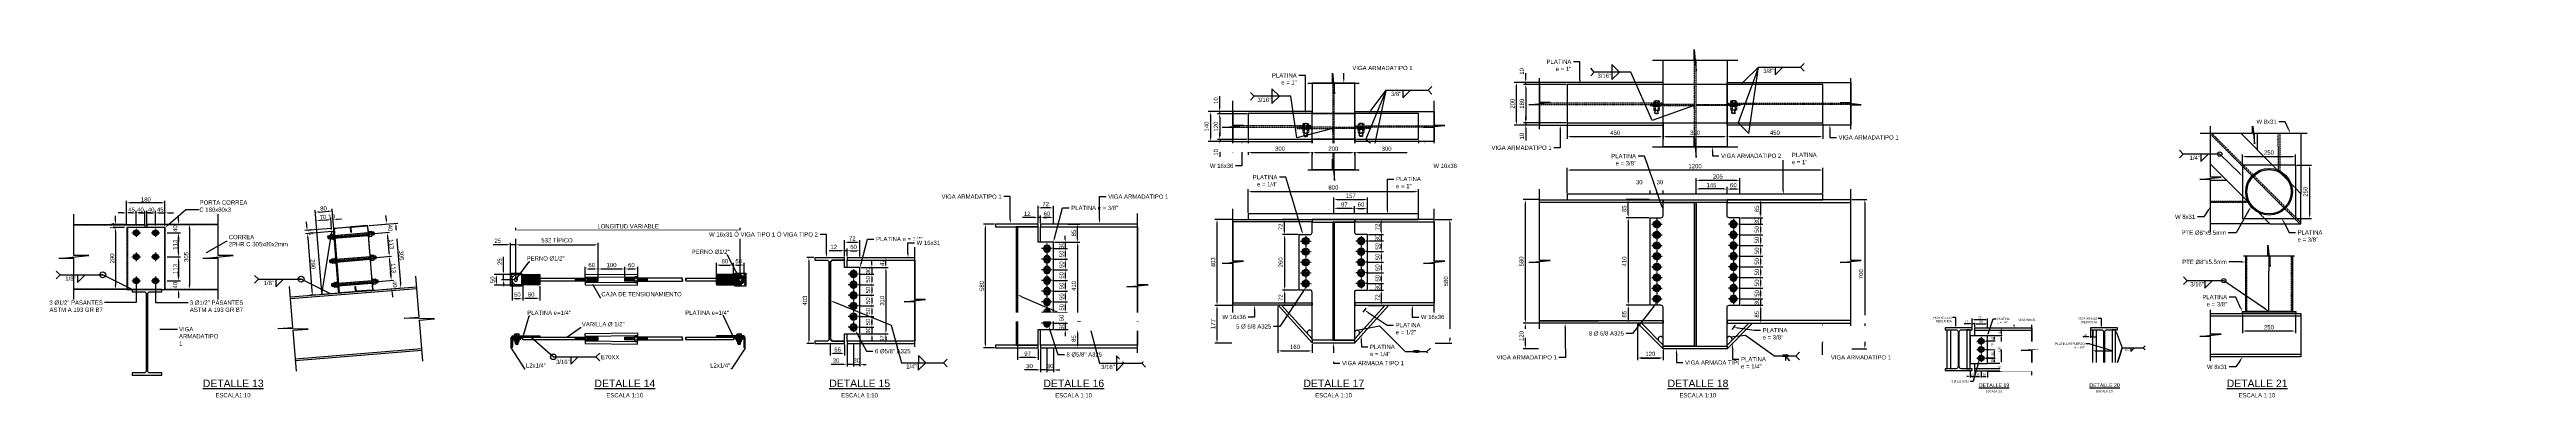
# Model space of a CAD drawing. Header units: millimetres. Extents: x -241278 to 318497, y -110515 to 29234.
# Drawn here: x -14807 to -3180, y -43249 to -41617 of the extents above; entities that cross this region are included whole.
import ezdxf
from ezdxf import colors
from ezdxf.entities.mleader import LeaderData, LeaderLine
from ezdxf.enums import TextEntityAlignment as Align
from ezdxf.math import Vec2, Vec3

# ---------------------------------------------------------------- set-up
doc = ezdxf.new("R2010")
doc.units = ezdxf.units.MM
doc.header["$LTSCALE"] = 0.1
for name, pattern in [('CENTER', [2, 1.25, -0.25, 0.25, -0.25]), ('CENTERX2', [101.6, 63.5, -12.7, 12.7, -12.7]), ('HIDDEN', [0.375, 0.25, -0.125]), ('HIDDENX2', [19.05, 12.7, -6.35])]:
    doc.linetypes.add(name, pattern=pattern)
for name, color, linetype in [('EE-ACHURADOS', 9, 'Continuous'), ('EE-CENTROS', 8, 'CENTER'), ('EE-L 2x1-4', 121, 'Continuous'), ('EE-LAMINA 1-4', 161, 'Continuous'), ('EE-OCULTAS', 8, 'HIDDEN'), ('EE-PERNO 1-2', 213, 'Continuous'), ('EE-RIOSTRA 1-2', 51, 'Continuous'), ('EE-TEXTO 1', 4, 'Continuous'), ('EE-TEXTO 2', 2, 'Continuous'), ('EE-V ARMADA TIPO 3', 41, 'Continuous'), ('F-5-ARCO', 2, 'Continuous'), ('SIM-ACHURADOS', 8, 'Continuous'), ('SIM-ARM 580x1-4x200x1-2', 44, 'Continuous'), ('SIM-ARM 700x3-8x300x1-2', 66, 'Continuous'), ('SIM-COTAS', 1, 'Continuous'), ('SIM-EJES', 8, 'CENTERX2'), ('SIM-OCULTOS', 8, 'HIDDENX2'), ('SIM-PHR 355x110x25x3.0', 171, 'Continuous'), ('SIM-PLATINAS', 2, 'Continuous'), ('SIM-PORTACORREAS', 6, 'Continuous'), ('SIM-TUBO 8x5.5', 212, 'Continuous'), ('SIM-W16x31', 164, 'Continuous'), ('SIM-W8x31', 54, 'Continuous')]:
    doc.layers.add(name, color=color, linetype=linetype)
doc.styles.add('ARIAL EE', font='arial.ttf')
doc.styles.get("Standard").update_dxf_attribs({"font": 'arial.ttf'})
doc.dimstyles.new('EE 1_STANDAR', dxfattribs={"dimtxt": 2, "dimasz": 1.5, "dimexe": 1, "dimexo": 0.5, "dimgap": 0.8, "dimtad": 1, "dimdec": 0, "dimdsep": 46, "dimtxsty": 'Standard', "dimcen": 0.09, "dimclrd": 256, "dimclre": 256, "dimclrt": 2, "dimadec": 0, "dimazin": 0, "dimtfac": 1, "dimtdec": 0, "dimtix": 1, "dimtmove": 0, "dimatfit": 2, "dimfxl": 1, "dimtolj": 1, "dimlwd": -1, "dimlwe": -1, "dimarcsym": 1})
doc.dimstyles.new('SIMETRICA MM', dxfattribs={"dimtxt": 2, "dimasz": 2, "dimexe": 1, "dimexo": 1, "dimgap": 0.5, "dimtad": 1, "dimdec": 0, "dimzin": 0, "dimdsep": 46, "dimtxsty": 'Standard', "dimcen": 0.5, "dimclrt": 2, "dimadec": 0, "dimazin": 0, "dimtfac": 1, "dimtdec": 0, "dimtofl": 0, "dimtmove": 0, "dimatfit": 3, "dimfxl": 1, "dimtolj": 1, "dimtzin": 0, "dimarcsym": 0})
pattern_1 = [(45, (-258271.7106, -44859.4789), (-1.683798023, 1.683798023), [])]
pattern_2 = [(45, (-202303.136, 98086.284), (-2.24506403, 2.24506403), [])]
pattern_3 = [(45, (-202303.136, 98216.546), (-2.24506403, 2.24506403), [])]

# ---------------------------------------------------------------- blocks, each defined once
blk = doc.blocks.new('*D262')
at = {"layer": 'SIM-COTAS', "color": 0, "lineweight": -2, "transparency": 16777216}
for p, q in [((-14455, -42452), (-14508, -42452)), ((-14498, -42472), (-14498, -42722)), ((-14455, -42742), (-14508, -42742))]:
    blk.add_line(p, q, dxfattribs=at)
at = {"layer": 'SIM-COTAS', "color": 0, "transparency": 16777216}
for points in [[(-14501, -42472), (-14494, -42472), (-14498, -42452)], [(-14501, -42722), (-14494, -42722), (-14498, -42742)]]:
    blk.add_solid(points, dxfattribs=at)
at = {"layer": 'SIM-COTAS', "color": 2, "transparency": 16777216, "insert": (-14513, -42597), "char_height": 20, "attachment_point": 5, "rotation": 90}
blk.add_mtext('\\A1;290', dxfattribs=at)
blk = doc.blocks.new('*D263')
at = {"layer": 'SIM-COTAS', "color": 0, "lineweight": -2, "transparency": 16777216}
for p, q in [((-14498, -42417), (-14498, -42397)), ((-14455, -42437), (-14508, -42437)), ((-14455, -42452), (-14508, -42452)), ((-14498, -42472), (-14498, -42492))]:
    blk.add_line(p, q, dxfattribs=at)
at = {"layer": 'SIM-COTAS', "color": 0, "transparency": 16777216}
for points in [[(-14501, -42417), (-14494, -42417), (-14498, -42437)], [(-14501, -42472), (-14494, -42472), (-14498, -42452)]]:
    blk.add_solid(points, dxfattribs=at)
at = {"layer": 'SIM-COTAS', "color": 2, "transparency": 16777216, "insert": (-14513, -42445), "char_height": 20, "attachment_point": 5, "rotation": 90}
blk.add_mtext('\\A1;15', dxfattribs=at)
blk = doc.blocks.new('*D264')
at = {"layer": 'SIM-COTAS', "color": 0, "lineweight": -2, "transparency": 16777216}
for p, q in [((-14445, -42442), (-14445, -42326)), ((-14285, -42336), (-14425, -42336)), ((-14265, -42442), (-14265, -42326))]:
    blk.add_line(p, q, dxfattribs=at)
at = {"layer": 'SIM-COTAS', "color": 0, "transparency": 16777216}
for points in [[(-14425, -42332), (-14425, -42339), (-14445, -42336)], [(-14285, -42332), (-14285, -42339), (-14265, -42336)]]:
    blk.add_solid(points, dxfattribs=at)
at = {"layer": 'SIM-COTAS', "color": 2, "transparency": 16777216, "insert": (-14355, -42320), "char_height": 20, "attachment_point": 5}
blk.add_mtext('\\A1;180', dxfattribs=at)
blk = doc.blocks.new('*D265')
at = {"layer": 'SIM-COTAS', "color": 0, "lineweight": -2, "transparency": 16777216}
for p, q in [((-14465, -42383), (-14485, -42383)), ((-14445, -42442), (-14445, -42373)), ((-14400, -42442), (-14400, -42373)), ((-14380, -42383), (-14360, -42383))]:
    blk.add_line(p, q, dxfattribs=at)
at = {"layer": 'SIM-COTAS', "color": 0, "transparency": 16777216}
for points in [[(-14465, -42380), (-14465, -42387), (-14445, -42383)], [(-14380, -42380), (-14380, -42387), (-14400, -42383)]]:
    blk.add_solid(points, dxfattribs=at)
at = {"layer": 'SIM-COTAS', "color": 2, "transparency": 16777216, "insert": (-14422, -42368), "char_height": 20, "attachment_point": 5}
blk.add_mtext('\\A1;45', dxfattribs=at)
blk = doc.blocks.new('*D266')
at = {"layer": 'SIM-COTAS', "color": 0, "lineweight": -2, "transparency": 16777216}
for p, q in [((-14330, -42383), (-14350, -42383)), ((-14310, -42442), (-14310, -42373)), ((-14265, -42442), (-14265, -42373)), ((-14245, -42383), (-14225, -42383))]:
    blk.add_line(p, q, dxfattribs=at)
at = {"layer": 'SIM-COTAS', "color": 0, "transparency": 16777216}
for points in [[(-14330, -42380), (-14330, -42387), (-14310, -42383)], [(-14245, -42380), (-14245, -42387), (-14265, -42383)]]:
    blk.add_solid(points, dxfattribs=at)
at = {"layer": 'SIM-COTAS', "color": 2, "transparency": 16777216, "insert": (-14287, -42368), "char_height": 20, "attachment_point": 5}
blk.add_mtext('\\A1;45', dxfattribs=at)
blk = doc.blocks.new('*D267')
at = {"layer": 'SIM-COTAS', "color": 0, "lineweight": -2, "transparency": 16777216}
for p, q in [((-14370, -42383), (-14390, -42383)), ((-14350, -42442), (-14350, -42373)), ((-14310, -42442), (-14310, -42373)), ((-14290, -42383), (-14270, -42383))]:
    blk.add_line(p, q, dxfattribs=at)
at = {"layer": 'SIM-COTAS', "color": 0, "transparency": 16777216}
for points in [[(-14370, -42380), (-14370, -42387), (-14350, -42383)], [(-14290, -42380), (-14290, -42387), (-14310, -42383)]]:
    blk.add_solid(points, dxfattribs=at)
at = {"layer": 'SIM-COTAS', "color": 2, "transparency": 16777216, "insert": (-14330, -42368), "char_height": 20, "attachment_point": 5}
blk.add_mtext('\\A1;40', dxfattribs=at)
blk = doc.blocks.new('*D268')
at = {"layer": 'SIM-COTAS', "color": 0, "lineweight": -2, "transparency": 16777216}
for p, q in [((-14420, -42383), (-14440, -42383)), ((-14400, -42442), (-14400, -42373)), ((-14360, -42442), (-14360, -42373)), ((-14340, -42383), (-14320, -42383))]:
    blk.add_line(p, q, dxfattribs=at)
at = {"layer": 'SIM-COTAS', "color": 0, "transparency": 16777216}
for points in [[(-14420, -42380), (-14420, -42387), (-14400, -42383)], [(-14340, -42380), (-14340, -42387), (-14360, -42383)]]:
    blk.add_solid(points, dxfattribs=at)
at = {"layer": 'SIM-COTAS', "color": 2, "transparency": 16777216, "insert": (-14380, -42368), "char_height": 20, "attachment_point": 5}
blk.add_mtext('\\A1;40', dxfattribs=at)
blk = doc.blocks.new('*D269')
at = {"layer": 'SIM-COTAS', "color": 0, "lineweight": -2, "transparency": 16777216}
for p, q in [((-14202, -42682), (-14202, -42662)), ((-14255, -42702), (-14192, -42702)), ((-14245, -42742), (-14192, -42742)), ((-14202, -42762), (-14202, -42782))]:
    blk.add_line(p, q, dxfattribs=at)
at = {"layer": 'SIM-COTAS', "color": 0, "transparency": 16777216}
for points in [[(-14205, -42682), (-14198, -42682), (-14202, -42702)], [(-14205, -42762), (-14198, -42762), (-14202, -42742)]]:
    blk.add_solid(points, dxfattribs=at)
at = {"layer": 'SIM-COTAS', "color": 2, "transparency": 16777216, "insert": (-14217, -42722), "char_height": 20, "attachment_point": 5, "rotation": 90}
blk.add_mtext('\\A1;40', dxfattribs=at)
blk = doc.blocks.new('*D270')
at = {"layer": 'SIM-COTAS', "color": 0, "lineweight": -2, "transparency": 16777216}
for p, q in [((-14255, -42477), (-14192, -42477)), ((-14202, -42570), (-14202, -42497)), ((-14255, -42590), (-14192, -42590))]:
    blk.add_line(p, q, dxfattribs=at)
at = {"layer": 'SIM-COTAS', "color": 0, "transparency": 16777216}
for points in [[(-14205, -42497), (-14198, -42497), (-14202, -42477)], [(-14205, -42570), (-14198, -42570), (-14202, -42590)]]:
    blk.add_solid(points, dxfattribs=at)
at = {"layer": 'SIM-COTAS', "color": 2, "transparency": 16777216, "insert": (-14217, -42533), "char_height": 20, "attachment_point": 5, "rotation": 90}
blk.add_mtext('\\A1;113', dxfattribs=at)
blk = doc.blocks.new('*D271')
at = {"layer": 'SIM-COTAS', "color": 0, "lineweight": -2, "transparency": 16777216}
for p, q in [((-14255, -42590), (-14192, -42590)), ((-14202, -42610), (-14202, -42682)), ((-14255, -42702), (-14192, -42702))]:
    blk.add_line(p, q, dxfattribs=at)
at = {"layer": 'SIM-COTAS', "color": 0, "transparency": 16777216}
for points in [[(-14205, -42610), (-14198, -42610), (-14202, -42590)], [(-14205, -42682), (-14198, -42682), (-14202, -42702)]]:
    blk.add_solid(points, dxfattribs=at)
at = {"layer": 'SIM-COTAS', "color": 2, "transparency": 16777216, "insert": (-14217, -42646), "char_height": 20, "attachment_point": 5, "rotation": 90}
blk.add_mtext('\\A1;113', dxfattribs=at)
blk = doc.blocks.new('*D272')
at = {"layer": 'SIM-COTAS', "color": 0, "lineweight": -2, "transparency": 16777216}
for p, q in [((-14202, -42417), (-14202, -42397)), ((-14255, -42437), (-14192, -42437)), ((-14245, -42477), (-14192, -42477)), ((-14202, -42497), (-14202, -42517))]:
    blk.add_line(p, q, dxfattribs=at)
at = {"layer": 'SIM-COTAS', "color": 0, "transparency": 16777216}
for points in [[(-14205, -42417), (-14198, -42417), (-14202, -42437)], [(-14205, -42497), (-14198, -42497), (-14202, -42477)]]:
    blk.add_solid(points, dxfattribs=at)
at = {"layer": 'SIM-COTAS', "color": 2, "transparency": 16777216, "insert": (-14217, -42457), "char_height": 20, "attachment_point": 5, "rotation": 90}
blk.add_mtext('\\A1;40', dxfattribs=at)
blk = doc.blocks.new('*D273')
at = {"layer": 'SIM-COTAS', "color": 0, "lineweight": -2, "transparency": 16777216}
for p, q in [((-14182, -42437), (-14140, -42437)), ((-14150, -42457), (-14150, -42722)), ((-14182, -42742), (-14140, -42742))]:
    blk.add_line(p, q, dxfattribs=at)
at = {"layer": 'SIM-COTAS', "color": 0, "transparency": 16777216}
for points in [[(-14154, -42457), (-14147, -42457), (-14150, -42437)], [(-14154, -42722), (-14147, -42722), (-14150, -42742)]]:
    blk.add_solid(points, dxfattribs=at)
at = {"layer": 'SIM-COTAS', "color": 2, "transparency": 16777216, "insert": (-14165, -42590), "char_height": 20, "attachment_point": 5, "rotation": 90}
blk.add_mtext('\\A1;305', dxfattribs=at)
blk = doc.blocks.new('*U229')
for p, q in [((8, 178), (-9, 178)), ((-7, 186), (-5, 188)), ((6, 186), (-7, 186)), ((-7, 186), (-7, 178)), ((-7, -3), (-7, 160)), ((-6, 175), (-6, 165)), ((4, 188), (-5, 188)), ((4, 188), (-5, 188)), ((6, 186), (4, 188)), ((5, 175), (5, 165)), ((6, 186), (6, 178)), ((6, -3), (6, 160)), ((11, 165), (11, 175)), ((8, -20), (-9, -20)), ((-7, -29), (-7, -20)), ((6, -29), (-7, -29)), ((-7, -29), (-5, -30)), ((-6, -17), (-6, -8)), ((4, -30), (-5, -30)), ((4, -30), (-5, -30)), ((6, -29), (4, -30)), ((5, -17), (5, -8)), ((6, -29), (6, -20)), ((11, -8), (11, -17))]:
    blk.add_line(p, q)
for points in [[(-14, 162), (-14, 161, 0.414214), (-13, 160), (12, 160, 0.414214), (13, 161), (13, 162, 0.414214), (12, 163), (-13, 163, 0.414214)], [(-14, -4), (-14, -4, -0.414214), (-13, -3), (12, -3, -0.414214), (13, -4), (13, -4, -0.414214), (12, -5), (-13, -5, -0.414214)]]:
    blk.add_lwpolyline(points, format="xyb", close=True)
for points in [[(-11, 175), (-11, 165)], [(-11, -17), (-11, -8)]]:
    blk.add_lwpolyline(points)
for centre, radius, start, end in [((-9, 175), 2.76, 5.445, 174.555), ((-9, 166), 2.76, 185.445, 354.555), ((0, 170), 7.34, 41.4713, 138.5287), ((0, 170), 7.34, 221.4713, 318.5287), ((8, 175), 2.76, 5.445, 174.555), ((8, 166), 2.76, 185.445, 354.555), ((-9, -8), 2.76, 5.445, 174.555), ((-9, -17), 2.76, 185.445, 354.555), ((0, -13), 7.34, 41.4713, 138.5287), ((0, -13), 7.34, 221.4713, 318.5287), ((8, -8), 2.76, 5.445, 174.555), ((8, -17), 2.76, 185.445, 354.555)]:
    blk.add_arc(centre, radius, start, end)
at = {"layer": 'EE-CENTROS'}
blk.add_line((0, -30), (0, 188), dxfattribs=at)
at = {"layer": 'EE-OCULTAS'}
for p, q in [((-5, 188), (-5, 178)), ((-5, -3), (-5, 160)), ((4, 188), (4, 178)), ((4, -3), (4, 160)), ((-5, -30), (-5, -20)), ((4, -30), (4, -20))]:
    blk.add_line(p, q, dxfattribs=at)
blk = doc.blocks.new('*U230')
for p, q in [((8, 178), (-9, 178)), ((-7, 186), (-5, 188)), ((6, 186), (-7, 186)), ((-7, 186), (-7, 178)), ((-7, -3), (-7, 160)), ((-6, 175), (-6, 165)), ((4, 188), (-5, 188)), ((4, 188), (-5, 188)), ((6, 186), (4, 188)), ((5, 175), (5, 165)), ((6, 186), (6, 178)), ((6, -3), (6, 160)), ((11, 165), (11, 175)), ((8, -20), (-9, -20)), ((-7, -29), (-7, -20)), ((6, -29), (-7, -29)), ((-7, -29), (-5, -30)), ((-6, -17), (-6, -8)), ((4, -30), (-5, -30)), ((4, -30), (-5, -30)), ((6, -29), (4, -30)), ((5, -17), (5, -8)), ((6, -29), (6, -20)), ((11, -8), (11, -17))]:
    blk.add_line(p, q)
for points in [[(-14, 162), (-14, 161, 0.414214), (-13, 160), (12, 160, 0.414214), (13, 161), (13, 162, 0.414214), (12, 163), (-13, 163, 0.414214)], [(-14, -4), (-14, -4, -0.414214), (-13, -3), (12, -3, -0.414214), (13, -4), (13, -4, -0.414214), (12, -5), (-13, -5, -0.414214)]]:
    blk.add_lwpolyline(points, format="xyb", close=True)
for points in [[(-11, 175), (-11, 165)], [(-11, -17), (-11, -8)]]:
    blk.add_lwpolyline(points)
for centre, radius, start, end in [((-9, 175), 2.76, 5.445, 174.555), ((-9, 166), 2.76, 185.445, 354.555), ((0, 170), 7.34, 41.4713, 138.5287), ((0, 170), 7.34, 221.4713, 318.5287), ((8, 175), 2.76, 5.445, 174.555), ((8, 166), 2.76, 185.445, 354.555), ((-9, -8), 2.76, 5.445, 174.555), ((-9, -17), 2.76, 185.445, 354.555), ((0, -13), 7.34, 41.4713, 138.5287), ((0, -13), 7.34, 221.4713, 318.5287), ((8, -8), 2.76, 5.445, 174.555), ((8, -17), 2.76, 185.445, 354.555)]:
    blk.add_arc(centre, radius, start, end)
at = {"layer": 'EE-CENTROS'}
blk.add_line((0, -30), (0, 188), dxfattribs=at)
at = {"layer": 'EE-OCULTAS'}
for p, q in [((-5, 188), (-5, 178)), ((-5, -3), (-5, 160)), ((4, 188), (4, 178)), ((4, -3), (4, 160)), ((-5, -30), (-5, -20)), ((4, -30), (4, -20))]:
    blk.add_line(p, q, dxfattribs=at)
blk = doc.blocks.new('*U231')
for p, q in [((8, 178), (-9, 178)), ((-7, 186), (-5, 188)), ((6, 186), (-7, 186)), ((-7, 186), (-7, 178)), ((-7, -3), (-7, 160)), ((-6, 175), (-6, 165)), ((4, 188), (-5, 188)), ((4, 188), (-5, 188)), ((6, 186), (4, 188)), ((5, 175), (5, 165)), ((6, 186), (6, 178)), ((6, -3), (6, 160)), ((11, 165), (11, 175)), ((8, -20), (-9, -20)), ((-7, -29), (-7, -20)), ((6, -29), (-7, -29)), ((-7, -29), (-5, -30)), ((-6, -17), (-6, -8)), ((4, -30), (-5, -30)), ((4, -30), (-5, -30)), ((6, -29), (4, -30)), ((5, -17), (5, -8)), ((6, -29), (6, -20)), ((11, -8), (11, -17))]:
    blk.add_line(p, q)
for points in [[(-14, 162), (-14, 161, 0.414214), (-13, 160), (12, 160, 0.414214), (13, 161), (13, 162, 0.414214), (12, 163), (-13, 163, 0.414214)], [(-14, -4), (-14, -4, -0.414214), (-13, -3), (12, -3, -0.414214), (13, -4), (13, -4, -0.414214), (12, -5), (-13, -5, -0.414214)]]:
    blk.add_lwpolyline(points, format="xyb", close=True)
for points in [[(-11, 175), (-11, 165)], [(-11, -17), (-11, -8)]]:
    blk.add_lwpolyline(points)
for centre, radius, start, end in [((-9, 175), 2.76, 5.445, 174.555), ((-9, 166), 2.76, 185.445, 354.555), ((0, 170), 7.34, 41.4713, 138.5287), ((0, 170), 7.34, 221.4713, 318.5287), ((8, 175), 2.76, 5.445, 174.555), ((8, 166), 2.76, 185.445, 354.555), ((-9, -8), 2.76, 5.445, 174.555), ((-9, -17), 2.76, 185.445, 354.555), ((0, -13), 7.34, 41.4713, 138.5287), ((0, -13), 7.34, 221.4713, 318.5287), ((8, -8), 2.76, 5.445, 174.555), ((8, -17), 2.76, 185.445, 354.555)]:
    blk.add_arc(centre, radius, start, end)
at = {"layer": 'EE-CENTROS'}
blk.add_line((0, -30), (0, 188), dxfattribs=at)
at = {"layer": 'EE-OCULTAS'}
for p, q in [((-5, 188), (-5, 178)), ((-5, -3), (-5, 160)), ((4, 188), (4, 178)), ((4, -3), (4, 160)), ((-5, -30), (-5, -20)), ((4, -30), (4, -20))]:
    blk.add_line(p, q, dxfattribs=at)
blk = doc.blocks.new('*D274')
at = {"layer": 'SIM-COTAS', "color": 0, "lineweight": -2, "transparency": 16777216}
for p, q in [((-13529, -42756), (-13560, -42370)), ((-13540, -42379), (-13499, -42375)), ((-13449, -42749), (-13480, -42364))]:
    blk.add_line(p, q, dxfattribs=at)
at = {"layer": 'SIM-COTAS', "color": 0, "transparency": 16777216}
for points in [[(-13540, -42375), (-13539, -42382), (-13560, -42380)], [(-13500, -42372), (-13499, -42379), (-13479, -42374)]]:
    blk.add_solid(points, dxfattribs=at)
at = {"layer": 'SIM-COTAS', "color": 2, "transparency": 16777216, "insert": (-13521, -42362), "char_height": 20, "attachment_point": 5, "rotation": 4.6239}
blk.add_mtext('\\A1;80', dxfattribs=at)
blk = doc.blocks.new('*D275')
at = {"layer": 'SIM-COTAS', "color": 0, "lineweight": -2, "transparency": 16777216}
for p, q in [((-13553, -42467), (-13557, -42411)), ((-13506, -42417), (-13536, -42419)), ((-13483, -42461), (-13487, -42405))]:
    blk.add_line(p, q, dxfattribs=at)
at = {"layer": 'SIM-COTAS', "color": 0, "transparency": 16777216}
for points in [[(-13537, -42416), (-13536, -42422), (-13556, -42421)], [(-13507, -42413), (-13506, -42420), (-13486, -42415)]]:
    blk.add_solid(points, dxfattribs=at)
at = {"layer": 'SIM-COTAS', "color": 2, "transparency": 16777216, "insert": (-13523, -42403), "char_height": 20, "attachment_point": 5, "rotation": 4.6239}
blk.add_mtext('\\A1;70', dxfattribs=at)
blk = doc.blocks.new('*D276')
at = {"layer": 'SIM-COTAS', "color": 0, "lineweight": -2, "transparency": 16777216}
for p, q in [((-13506, -42417), (-13526, -42419)), ((-13483, -42461), (-13487, -42405)), ((-13473, -42460), (-13477, -42405)), ((-13456, -42413), (-13436, -42411))]:
    blk.add_line(p, q, dxfattribs=at)
at = {"layer": 'SIM-COTAS', "color": 0, "transparency": 16777216}
for points in [[(-13507, -42414), (-13506, -42420), (-13486, -42415)], [(-13457, -42410), (-13456, -42416), (-13476, -42415)]]:
    blk.add_solid(points, dxfattribs=at)
at = {"layer": 'SIM-COTAS', "color": 2, "transparency": 16777216, "insert": (-13483, -42400), "char_height": 20, "attachment_point": 5, "rotation": 4.6232}
blk.add_mtext('\\A1;10', dxfattribs=at)
blk = doc.blocks.new('*D277')
at = {"layer": 'SIM-COTAS', "color": 0, "lineweight": -2, "transparency": 16777216}
for p, q in [((-13599, -42445), (-13601, -42425)), ((-13483, -42456), (-13608, -42466)), ((-13482, -42471), (-13606, -42481)), ((-13595, -42500), (-13593, -42520))]:
    blk.add_line(p, q, dxfattribs=at)
at = {"layer": 'SIM-COTAS', "color": 0, "transparency": 16777216}
for points in [[(-13596, -42445), (-13603, -42446), (-13598, -42465)], [(-13591, -42500), (-13598, -42500), (-13596, -42480)]]:
    blk.add_solid(points, dxfattribs=at)
at = {"layer": 'SIM-COTAS', "color": 2, "transparency": 16777216, "insert": (-13582, -42472), "char_height": 20, "attachment_point": 5, "rotation": 274.6232}
blk.add_mtext('\\A1;15', dxfattribs=at)
blk = doc.blocks.new('*D278')
at = {"layer": 'SIM-COTAS', "color": 0, "lineweight": -2, "transparency": 16777216}
for p, q in [((-13306, -42442), (-13172, -42431)), ((-13181, -42452), (-13159, -42716)), ((-13282, -42746), (-13148, -42735))]:
    blk.add_line(p, q, dxfattribs=at)
at = {"layer": 'SIM-COTAS', "color": 0, "transparency": 16777216}
for points in [[(-13177, -42451), (-13184, -42452), (-13182, -42432)], [(-13156, -42716), (-13163, -42716), (-13158, -42736)]]:
    blk.add_solid(points, dxfattribs=at)
at = {"layer": 'SIM-COTAS', "color": 2, "transparency": 16777216, "insert": (-13155, -42583), "char_height": 20, "attachment_point": 5, "rotation": 274.6333}
blk.add_mtext('\\A1;305', dxfattribs=at)
blk = doc.blocks.new('*D279')
at = {"layer": 'SIM-COTAS', "color": 0, "lineweight": -2, "transparency": 16777216}
for p, q in [((-13306, -42442), (-13215, -42434)), ((-13226, -42415), (-13228, -42395)), ((-13303, -42482), (-13211, -42474)), ((-13220, -42495), (-13218, -42515))]:
    blk.add_line(p, q, dxfattribs=at)
at = {"layer": 'SIM-COTAS', "color": 0, "transparency": 16777216}
for points in [[(-13223, -42415), (-13229, -42416), (-13225, -42435)], [(-13216, -42495), (-13223, -42495), (-13221, -42475)]]:
    blk.add_solid(points, dxfattribs=at)
at = {"layer": 'SIM-COTAS', "color": 2, "transparency": 16777216, "insert": (-13208, -42454), "char_height": 20, "attachment_point": 5, "rotation": 274.6232}
blk.add_mtext('\\A1;40', dxfattribs=at)
blk = doc.blocks.new('*D280')
at = {"layer": 'SIM-COTAS', "color": 0, "lineweight": -2, "transparency": 16777216}
for p, q in [((-13302, -42482), (-13211, -42474)), ((-13220, -42495), (-13214, -42567)), ((-13293, -42594), (-13202, -42586))]:
    blk.add_line(p, q, dxfattribs=at)
at = {"layer": 'SIM-COTAS', "color": 0, "transparency": 16777216}
for points in [[(-13216, -42495), (-13223, -42495), (-13221, -42475)], [(-13210, -42567), (-13217, -42568), (-13212, -42587)]]:
    blk.add_solid(points, dxfattribs=at)
at = {"layer": 'SIM-COTAS', "color": 2, "transparency": 16777216, "insert": (-13202, -42530), "char_height": 20, "attachment_point": 5, "rotation": 274.6232}
blk.add_mtext('\\A1;113', dxfattribs=at)
blk = doc.blocks.new('*D281')
at = {"layer": 'SIM-COTAS', "color": 0, "lineweight": -2, "transparency": 16777216}
for p, q in [((-13291, -42594), (-13202, -42586)), ((-13211, -42607), (-13205, -42679)), ((-13282, -42706), (-13193, -42699))]:
    blk.add_line(p, q, dxfattribs=at)
at = {"layer": 'SIM-COTAS', "color": 0, "transparency": 16777216}
for points in [[(-13207, -42607), (-13214, -42607), (-13212, -42587)], [(-13201, -42679), (-13208, -42680), (-13203, -42699)]]:
    blk.add_solid(points, dxfattribs=at)
at = {"layer": 'SIM-COTAS', "color": 2, "transparency": 16777216, "insert": (-13193, -42642), "char_height": 20, "attachment_point": 5, "rotation": 274.6232}
blk.add_mtext('\\A1;113', dxfattribs=at)
blk = doc.blocks.new('TENSOR')
for p, q in [((-17, 24), (229, 26)), ((-17, 11), (-17, 24)), ((-17, 11), (229, 14)), ((-17, 8), (-17, -8)), ((-17, -6), (-17, 6)), ((-16, 11), (-7, 11)), ((-16, 5), (-7, 5)), ((-6, 8), (-6, -8)), ((215, -10), (215, 10)), ((216, 14), (228, 14)), ((228, 7), (216, 7)), ((229, 26), (229, 14)), ((229, 10), (229, -10)), ((-17, -11), (229, -14)), ((-17, -11), (-17, -24)), ((-17, -24), (229, -26)), ((-16, -5), (-7, -5)), ((-16, -11), (-7, -11)), ((228, -7), (216, -7)), ((228, -13), (216, -13)), ((229, -26), (229, -14))]:
    blk.add_line(p, q)
for centre, radius, start, end in [((-13, 8), 4.26, 139.932, 220.068), ((-1, 0), 15.5, 159.3345, 200.6655), ((-10, 8), 4.26, 319.932, 40.068), ((-21, 0), 15.5, 339.3345, 20.6655), ((221, 10), 5.78, 145.7945, 214.2055), ((240, 0), 25, 163.7398, 196.2602), ((223, 10), 5.78, 325.7945, 34.2055), ((204, 0), 25, 343.7398, 16.2602), ((-13, -8), 4.26, 139.932, 220.068), ((-10, -8), 4.26, 319.932, 40.068), ((221, -10), 5.78, 145.7945, 214.2055), ((223, -10), 5.78, 325.7945, 34.2055)]:
    blk.add_arc(centre, radius, start, end)
blk = doc.blocks.new('PL1')
blk.add_lwpolyline([(-6, -112), (25, -112), (25, 3), (10, 18), (-10, 18), (-25, 3), (-25, -112), (-6, -112)])
blk.add_circle((0, 0), 8)
blk = doc.blocks.new('*D282')
at = {"layer": 'SIM-COTAS', "transparency": 16777216}
for p, q in [((-12618, -42692), (-12618, -42454)), ((-12603, -42464), (-11580, -42464)), ((-11565, -42692), (-11565, -42454))]:
    blk.add_line(p, q, dxfattribs=at)
for points in [[(-12603, -42461), (-12603, -42466), (-12618, -42464)], [(-11580, -42461), (-11580, -42466), (-11565, -42464)]]:
    blk.add_solid(points, dxfattribs=at)
at = {"layer": 'SIM-COTAS', "color": 2, "transparency": 16777216, "insert": (-12091, -42446), "char_height": 20, "attachment_point": 5}
blk.add_mtext('\\A1;LONGITUD VARIABLE', dxfattribs=at)
blk = doc.blocks.new('*D243')
at = {"layer": 'SIM-COTAS', "transparency": 16777216}
for p, q in [((-12618, -42692), (-12618, -42523)), ((-12603, -42533), (-12247, -42533)), ((-12232, -42691), (-12232, -42523))]:
    blk.add_line(p, q, dxfattribs=at)
for points in [[(-12603, -42530), (-12603, -42535), (-12618, -42533)], [(-12247, -42530), (-12247, -42535), (-12232, -42533)]]:
    blk.add_solid(points, dxfattribs=at)
at = {"layer": 'SIM-COTAS', "color": 2, "transparency": 16777216, "insert": (-12425, -42512), "char_height": 20, "attachment_point": 5}
blk.add_mtext('\\A1;532 TÍPICO', dxfattribs=at)
blk = doc.blocks.new('*D244')
at = {"layer": 'SIM-COTAS', "transparency": 16777216}
for p, q in [((-12658, -42533), (-12725, -42533)), ((-12643, -42682), (-12643, -42523)), ((-12618, -42533), (-12643, -42533)), ((-12618, -42692), (-12618, -42523)), ((-12603, -42533), (-12588, -42533))]:
    blk.add_line(p, q, dxfattribs=at)
for points in [[(-12658, -42530), (-12658, -42535), (-12643, -42533)], [(-12603, -42530), (-12603, -42535), (-12618, -42533)]]:
    blk.add_solid(points, dxfattribs=at)
at = {"layer": 'SIM-COTAS', "color": 2, "transparency": 16777216, "insert": (-12703, -42514), "char_height": 20, "attachment_point": 5}
blk.add_mtext('\\A1;25', dxfattribs=at)
blk = doc.blocks.new('*D245')
at = {"layer": 'SIM-COTAS', "transparency": 16777216}
for p, q in [((-12676, -42657), (-12676, -42589)), ((-12626, -42672), (-12686, -42672)), ((-12623, -42697), (-12686, -42697)), ((-12676, -42697), (-12676, -42672)), ((-12676, -42712), (-12676, -42727))]:
    blk.add_line(p, q, dxfattribs=at)
for points in [[(-12679, -42657), (-12674, -42657), (-12676, -42672)], [(-12679, -42712), (-12674, -42712), (-12676, -42697)]]:
    blk.add_solid(points, dxfattribs=at)
at = {"layer": 'SIM-COTAS', "color": 2, "transparency": 16777216, "insert": (-12694, -42612), "char_height": 20, "attachment_point": 5, "rotation": 90}
blk.add_mtext('\\A1;25', dxfattribs=at)
blk = doc.blocks.new('*D246')
at = {"layer": 'SIM-COTAS', "transparency": 16777216}
for p, q in [((-12626, -42672), (-12720, -42672)), ((-12626, -42722), (-12720, -42722)), ((-12710, -42687), (-12710, -42707))]:
    blk.add_line(p, q, dxfattribs=at)
for points in [[(-12712, -42687), (-12707, -42687), (-12710, -42672)], [(-12712, -42707), (-12707, -42707), (-12710, -42722)]]:
    blk.add_solid(points, dxfattribs=at)
at = {"layer": 'SIM-COTAS', "color": 2, "transparency": 16777216, "insert": (-12728, -42697), "char_height": 20, "attachment_point": 5, "rotation": 90}
blk.add_mtext('\\A1;50', dxfattribs=at)
blk = doc.blocks.new('*D247')
at = {"layer": 'SIM-COTAS', "transparency": 16777216}
for p, q in [((-12636, -42702), (-12636, -42795)), ((-12621, -42785), (-12601, -42785)), ((-12586, -42702), (-12586, -42795))]:
    blk.add_line(p, q, dxfattribs=at)
for points in [[(-12621, -42783), (-12621, -42788), (-12636, -42785)], [(-12601, -42783), (-12601, -42788), (-12586, -42785)]]:
    blk.add_solid(points, dxfattribs=at)
at = {"layer": 'SIM-COTAS', "color": 2, "transparency": 16777216, "insert": (-12611, -42767), "char_height": 20, "attachment_point": 5}
blk.add_mtext('\\A1;50', dxfattribs=at)
blk = doc.blocks.new('*D248')
at = {"layer": 'SIM-COTAS', "transparency": 16777216}
for p, q in [((-12586, -42702), (-12586, -42794)), ((-12571, -42784), (-12521, -42784)), ((-12506, -42727), (-12506, -42794))]:
    blk.add_line(p, q, dxfattribs=at)
for points in [[(-12571, -42781), (-12571, -42786), (-12586, -42784)], [(-12521, -42781), (-12521, -42786), (-12506, -42784)]]:
    blk.add_solid(points, dxfattribs=at)
at = {"layer": 'SIM-COTAS', "color": 2, "transparency": 16777216, "insert": (-12546, -42766), "char_height": 20, "attachment_point": 5}
blk.add_mtext('\\A1;80', dxfattribs=at)
blk = doc.blocks.new('*D249')
at = {"layer": 'SIM-COTAS', "transparency": 16777216}
for p, q in [((-11677, -42717), (-11677, -42618)), ((-11662, -42628), (-11612, -42628)), ((-11597, -42698), (-11597, -42618))]:
    blk.add_line(p, q, dxfattribs=at)
for points in [[(-11662, -42625), (-11662, -42630), (-11677, -42628)], [(-11612, -42625), (-11612, -42630), (-11597, -42628)]]:
    blk.add_solid(points, dxfattribs=at)
at = {"layer": 'SIM-COTAS', "color": 2, "transparency": 16777216, "insert": (-11637, -42610), "char_height": 20, "attachment_point": 5}
blk.add_mtext('\\A1;80', dxfattribs=at)
blk = doc.blocks.new('*D250')
at = {"layer": 'SIM-COTAS', "transparency": 16777216}
for p, q in [((-11597, -42698), (-11597, -42618)), ((-11582, -42628), (-11562, -42628)), ((-11547, -42692), (-11547, -42618))]:
    blk.add_line(p, q, dxfattribs=at)
for points in [[(-11582, -42625), (-11582, -42630), (-11597, -42628)], [(-11562, -42625), (-11562, -42630), (-11547, -42628)]]:
    blk.add_solid(points, dxfattribs=at)
at = {"layer": 'SIM-COTAS', "color": 2, "transparency": 16777216, "insert": (-11572, -42610), "char_height": 20, "attachment_point": 5}
blk.add_mtext('\\A1;50', dxfattribs=at)
blk = doc.blocks.new('AWS-FILL')
for p, q in [((0, 0), (20, 0)), ((8.2, -3.5), (11.7, 0)), ((8.2, 0), (8.2, -3.5))]:
    blk.add_line(p, q)
at = {"layer": 'EE-TEXTO 2', "style": 'ARIAL EE', "flags": 12}
blk.add_attdef('VALOR_SOLDADURA', text='', height=2, dxfattribs=at).set_placement((7.8, -2.7), align=Align.RIGHT)
blk.add_attdef('DE-TANTO-CADA-TANTO', (12.7, -2.7), '', height=2, dxfattribs=at)
blk = doc.blocks.new('OBSERVACION')
for q in [(1.8, 1.8), (1.8, -1.8)]:
    blk.add_line((0, 0), q)
at = {"layer": 'EE-TEXTO 2', "style": 'ARIAL EE', "flags": 4}
blk.add_attdef('OBSERVACION', (2.3, -1.1), '', height=2, dxfattribs=at)
blk = doc.blocks.new('*D251')
at = {"layer": 'SIM-COTAS', "transparency": 16777216}
for p, q in [((-12232, -42685), (-12232, -42636)), ((-12217, -42646), (-12121, -42646)), ((-12106, -42685), (-12106, -42636))]:
    blk.add_line(p, q, dxfattribs=at)
for points in [[(-12217, -42644), (-12217, -42649), (-12232, -42646)], [(-12121, -42644), (-12121, -42649), (-12106, -42646)]]:
    blk.add_solid(points, dxfattribs=at)
at = {"layer": 'SIM-COTAS', "color": 2, "transparency": 16777216, "insert": (-12169, -42628), "char_height": 20, "attachment_point": 5}
blk.add_mtext('\\A1;100', dxfattribs=at)
blk = doc.blocks.new('*D252')
at = {"layer": 'SIM-COTAS', "transparency": 16777216}
for p, q in [((-12106, -42685), (-12106, -42636)), ((-12091, -42646), (-12061, -42646)), ((-12046, -42685), (-12046, -42636))]:
    blk.add_line(p, q, dxfattribs=at)
for points in [[(-12091, -42644), (-12091, -42649), (-12106, -42646)], [(-12061, -42644), (-12061, -42649), (-12046, -42646)]]:
    blk.add_solid(points, dxfattribs=at)
at = {"layer": 'SIM-COTAS', "color": 2, "transparency": 16777216, "insert": (-12076, -42628), "char_height": 20, "attachment_point": 5}
blk.add_mtext('\\A1;60', dxfattribs=at)
blk = doc.blocks.new('*D253')
at = {"layer": 'SIM-COTAS', "transparency": 16777216}
for p, q in [((-12292, -42685), (-12292, -42636)), ((-12277, -42646), (-12247, -42646)), ((-12232, -42685), (-12232, -42636))]:
    blk.add_line(p, q, dxfattribs=at)
for points in [[(-12277, -42644), (-12277, -42649), (-12292, -42646)], [(-12247, -42644), (-12247, -42649), (-12232, -42646)]]:
    blk.add_solid(points, dxfattribs=at)
at = {"layer": 'SIM-COTAS', "color": 2, "transparency": 16777216, "insert": (-12262, -42628), "char_height": 20, "attachment_point": 5}
blk.add_mtext('\\A1;60', dxfattribs=at)
blk = doc.blocks.new('angulo')
at = {"layer": 'EE-L 2x1-4'}
blk.add_lwpolyline([(0, -30), (0, 30), (50.8, 30), (50.8, -30), (0, -30)], dxfattribs=at)
at = {"layer": 'EE-OCULTAS'}
blk.add_line((6.35, -30), (6.35, 30), dxfattribs=at)
blk = doc.blocks.new('TÍTULO')
at = {"layer": 'EE-TEXTO 1', "style": 'ARIAL EE'}
blk.add_attdef('%%UTÍTULO', text='', height=3.5, dxfattribs=at).set_placement((0, 0), align=Align.MIDDLE_CENTER)
at = {"layer": 'EE-TEXTO 2', "style": 'ARIAL EE'}
for tag, p in [('SUBTÍTULO', (0, -4.2)), ('ESCALA', (0, -5.7))]:
    blk.add_attdef(tag, text='', height=2, dxfattribs=at).set_placement(p, align=Align.MIDDLE_CENTER)
blk = doc.blocks.new('*D283')
at = {"layer": 'SIM-COTAS', "color": 0, "lineweight": -2, "transparency": 16777216}
for p, q in [((-13205, -42679), (-13206, -42659)), ((-13282, -42706), (-13193, -42699)), ((-13279, -42746), (-13190, -42738)), ((-13198, -42759), (-13197, -42779))]:
    blk.add_line(p, q, dxfattribs=at)
at = {"layer": 'SIM-COTAS', "color": 0, "transparency": 16777216}
for points in [[(-13201, -42679), (-13208, -42680), (-13203, -42699)], [(-13195, -42759), (-13202, -42759), (-13200, -42739)]]:
    blk.add_solid(points, dxfattribs=at)
at = {"layer": 'SIM-COTAS', "color": 2, "transparency": 16777216, "insert": (-13186, -42718), "char_height": 20, "attachment_point": 5, "rotation": 274.6235}
blk.add_mtext('\\A1;40', dxfattribs=at)
blk = doc.blocks.new('*D254')
at = {"layer": 'SIM-COTAS', "color": 0, "lineweight": -2, "transparency": 16777216}
for p, q in [((-13482, -42471), (-13606, -42481)), ((-13595, -42500), (-13575, -42749)), ((-13538, -42767), (-13583, -42770))]:
    blk.add_line(p, q, dxfattribs=at)
at = {"layer": 'SIM-COTAS', "color": 0, "transparency": 16777216}
for points in [[(-13591, -42500), (-13598, -42500), (-13596, -42480)], [(-13571, -42749), (-13578, -42750), (-13573, -42769)]]:
    blk.add_solid(points, dxfattribs=at)
at = {"layer": 'SIM-COTAS', "color": 2, "transparency": 16777216, "insert": (-13570, -42624), "char_height": 20, "attachment_point": 5, "rotation": 274.6232}
blk.add_mtext('\\A1;290', dxfattribs=at)
blk = doc.blocks.new('TUERCA 5-8')
blk.add_lwpolyline([(919700, -652089), (919692, -652103), (919700, -652116), (919716, -652116), (919723, -652103), (919716, -652089)], close=True)
for radius in [16.7, 13.5, 6.44]:
    blk.add_circle((919708, -652103), radius)
blk.add_arc((919708, -652103), 7.94, 75, 15)
at = {"layer": 'EE-CENTROS'}
for p, q in [((919683, -652103), (919733, -652103)), ((919708, -652078), (919708, -652128))]:
    blk.add_line(p, q, dxfattribs=at)
blk = doc.blocks.new('TUER 5-8')
blk.add_blockref('TUERCA 5-8', (-919708, 652103))
blk = doc.blocks.new('*D288')
at = {"layer": 'SIM-COTAS', "transparency": 16777216}
for p, q in [((-10998, -42640), (-10937, -42640)), ((-10947, -42625), (-10947, -42610)), ((-10947, -42640), (-10947, -42670)), ((-11003, -42670), (-10937, -42670)), ((-10947, -42685), (-10947, -42700))]:
    blk.add_line(p, q, dxfattribs=at)
for points in [[(-10949, -42625), (-10944, -42625), (-10947, -42640)], [(-10949, -42685), (-10944, -42685), (-10947, -42670)]]:
    blk.add_solid(points, dxfattribs=at)
at = {"layer": 'SIM-COTAS', "color": 2, "transparency": 16777216, "insert": (-10965, -42655), "char_height": 20, "attachment_point": 5, "rotation": 90}
blk.add_mtext('\\A1;30', dxfattribs=at)
blk = doc.blocks.new('*D289')
at = {"layer": 'SIM-COTAS', "transparency": 16777216}
for p, q in [((-11003, -42670), (-10937, -42670)), ((-11003, -42720), (-10937, -42720)), ((-10947, -42685), (-10947, -42705))]:
    blk.add_line(p, q, dxfattribs=at)
for points in [[(-10949, -42685), (-10944, -42685), (-10947, -42670)], [(-10949, -42705), (-10944, -42705), (-10947, -42720)]]:
    blk.add_solid(points, dxfattribs=at)
at = {"layer": 'SIM-COTAS', "color": 2, "transparency": 16777216, "insert": (-10965, -42695), "char_height": 20, "attachment_point": 5, "rotation": 90}
blk.add_mtext('\\A1;50', dxfattribs=at)
blk = doc.blocks.new('*D290')
at = {"layer": 'SIM-COTAS', "transparency": 16777216}
for p, q in [((-11003, -42720), (-10937, -42720)), ((-11003, -42770), (-10937, -42770)), ((-10947, -42735), (-10947, -42755))]:
    blk.add_line(p, q, dxfattribs=at)
for points in [[(-10949, -42735), (-10944, -42735), (-10947, -42720)], [(-10949, -42755), (-10944, -42755), (-10947, -42770)]]:
    blk.add_solid(points, dxfattribs=at)
at = {"layer": 'SIM-COTAS', "color": 2, "transparency": 16777216, "insert": (-10965, -42745), "char_height": 20, "attachment_point": 5, "rotation": 90}
blk.add_mtext('\\A1;50', dxfattribs=at)
blk = doc.blocks.new('*D291')
at = {"layer": 'SIM-COTAS', "transparency": 16777216}
for p, q in [((-11003, -42770), (-10937, -42770)), ((-10947, -42785), (-10947, -42805)), ((-11003, -42820), (-10937, -42820))]:
    blk.add_line(p, q, dxfattribs=at)
for points in [[(-10949, -42785), (-10944, -42785), (-10947, -42770)], [(-10949, -42805), (-10944, -42805), (-10947, -42820)]]:
    blk.add_solid(points, dxfattribs=at)
at = {"layer": 'SIM-COTAS', "color": 2, "transparency": 16777216, "insert": (-10965, -42795), "char_height": 20, "attachment_point": 5, "rotation": 90}
blk.add_mtext('\\A1;50', dxfattribs=at)
blk = doc.blocks.new('*D292')
at = {"layer": 'SIM-COTAS', "transparency": 16777216}
for p, q in [((-11003, -42820), (-10937, -42820)), ((-11003, -42870), (-10937, -42870)), ((-10947, -42835), (-10947, -42855))]:
    blk.add_line(p, q, dxfattribs=at)
for points in [[(-10949, -42835), (-10944, -42835), (-10947, -42820)], [(-10949, -42855), (-10944, -42855), (-10947, -42870)]]:
    blk.add_solid(points, dxfattribs=at)
at = {"layer": 'SIM-COTAS', "color": 2, "transparency": 16777216, "insert": (-10965, -42845), "char_height": 20, "attachment_point": 5, "rotation": 90}
blk.add_mtext('\\A1;50', dxfattribs=at)
blk = doc.blocks.new('*D293')
at = {"layer": 'SIM-COTAS', "transparency": 16777216}
for p, q in [((-11003, -42870), (-10937, -42870)), ((-10947, -42885), (-10947, -42905)), ((-11003, -42920), (-10937, -42920))]:
    blk.add_line(p, q, dxfattribs=at)
for points in [[(-10949, -42885), (-10944, -42885), (-10947, -42870)], [(-10949, -42905), (-10944, -42905), (-10947, -42920)]]:
    blk.add_solid(points, dxfattribs=at)
at = {"layer": 'SIM-COTAS', "color": 2, "transparency": 16777216, "insert": (-10965, -42895), "char_height": 20, "attachment_point": 5, "rotation": 90}
blk.add_mtext('\\A1;50', dxfattribs=at)
blk = doc.blocks.new('*D294')
at = {"layer": 'SIM-COTAS', "transparency": 16777216}
for p, q in [((-10947, -42905), (-10947, -42890)), ((-11003, -42920), (-10937, -42920)), ((-10998, -42950), (-10937, -42950)), ((-10947, -42920), (-10947, -42950)), ((-10947, -42965), (-10947, -42980))]:
    blk.add_line(p, q, dxfattribs=at)
for points in [[(-10949, -42905), (-10944, -42905), (-10947, -42920)], [(-10949, -42965), (-10944, -42965), (-10947, -42950)]]:
    blk.add_solid(points, dxfattribs=at)
at = {"layer": 'SIM-COTAS', "color": 2, "transparency": 16777216, "insert": (-10965, -42935), "char_height": 20, "attachment_point": 5, "rotation": 90}
blk.add_mtext('\\A1;30', dxfattribs=at)
blk = doc.blocks.new('*D295')
at = {"layer": 'SIM-COTAS', "transparency": 16777216}
for p, q in [((-11063, -43001), (-11063, -43104)), ((-11033, -43001), (-11033, -43104)), ((-11078, -43094), (-11138, -43094)), ((-11033, -43094), (-11063, -43094)), ((-11018, -43094), (-11003, -43094))]:
    blk.add_line(p, q, dxfattribs=at)
for points in [[(-11078, -43091), (-11078, -43096), (-11063, -43094)], [(-11018, -43091), (-11018, -43096), (-11033, -43094)]]:
    blk.add_solid(points, dxfattribs=at)
at = {"layer": 'SIM-COTAS', "color": 2, "transparency": 16777216, "insert": (-11115, -43076), "char_height": 20, "attachment_point": 5}
blk.add_mtext('\\A1;30', dxfattribs=at)
blk = doc.blocks.new('*D296')
at = {"layer": 'SIM-COTAS', "transparency": 16777216}
for p, q in [((-11033, -43001), (-11033, -43104)), ((-11003, -42955), (-11003, -43104)), ((-11048, -43094), (-11063, -43094)), ((-11033, -43094), (-11003, -43094)), ((-10988, -43094), (-10973, -43094))]:
    blk.add_line(p, q, dxfattribs=at)
for points in [[(-11048, -43091), (-11048, -43096), (-11033, -43094)], [(-10988, -43091), (-10988, -43096), (-11003, -43094)]]:
    blk.add_solid(points, dxfattribs=at)
at = {"layer": 'SIM-COTAS', "color": 2, "transparency": 16777216, "insert": (-11018, -43076), "char_height": 20, "attachment_point": 5}
blk.add_mtext('\\A1;30', dxfattribs=at)
blk = doc.blocks.new('*D297')
at = {"layer": 'SIM-COTAS', "transparency": 16777216}
for p, q in [((-11075, -42588), (-11075, -42551)), ((-11063, -42588), (-11063, -42551)), ((-11090, -42561), (-11148, -42561)), ((-11063, -42561), (-11075, -42561)), ((-11048, -42561), (-11033, -42561))]:
    blk.add_line(p, q, dxfattribs=at)
for points in [[(-11090, -42558), (-11090, -42563), (-11075, -42561)], [(-11048, -42558), (-11048, -42563), (-11063, -42561)]]:
    blk.add_solid(points, dxfattribs=at)
at = {"layer": 'SIM-COTAS', "color": 2, "transparency": 16777216, "insert": (-11126, -42543), "char_height": 20, "attachment_point": 5}
blk.add_mtext('\\A1;12', dxfattribs=at)
blk = doc.blocks.new('*D298')
at = {"layer": 'SIM-COTAS', "transparency": 16777216}
for p, q in [((-11075, -42588), (-11075, -42511)), ((-11060, -42521), (-11018, -42521)), ((-11003, -42588), (-11003, -42511))]:
    blk.add_line(p, q, dxfattribs=at)
for points in [[(-11060, -42518), (-11060, -42523), (-11075, -42521)], [(-11018, -42518), (-11018, -42523), (-11003, -42521)]]:
    blk.add_solid(points, dxfattribs=at)
at = {"layer": 'SIM-COTAS', "color": 2, "transparency": 16777216, "insert": (-11039, -42503), "char_height": 20, "attachment_point": 5}
blk.add_mtext('\\A1;72', dxfattribs=at)
blk = doc.blocks.new('*D299')
at = {"layer": 'SIM-COTAS', "transparency": 16777216}
for p, q in [((-11063, -42588), (-11063, -42551)), ((-11003, -42588), (-11003, -42551)), ((-11048, -42561), (-11018, -42561))]:
    blk.add_line(p, q, dxfattribs=at)
for points in [[(-11048, -42558), (-11048, -42563), (-11063, -42561)], [(-11018, -42558), (-11018, -42563), (-11003, -42561)]]:
    blk.add_solid(points, dxfattribs=at)
at = {"layer": 'SIM-COTAS', "color": 2, "transparency": 16777216, "insert": (-11033, -42543), "char_height": 20, "attachment_point": 5}
blk.add_mtext('\\A1;60', dxfattribs=at)
blk = doc.blocks.new('*D300')
at = {"layer": 'SIM-COTAS', "transparency": 16777216}
for p, q in [((-10998, -42593), (-10871, -42593)), ((-10998, -42640), (-10871, -42640)), ((-10881, -42625), (-10881, -42608))]:
    blk.add_line(p, q, dxfattribs=at)
for points in [[(-10884, -42608), (-10879, -42608), (-10881, -42593)], [(-10884, -42625), (-10879, -42625), (-10881, -42640)]]:
    blk.add_solid(points, dxfattribs=at)
at = {"layer": 'SIM-COTAS', "color": 2, "transparency": 16777216, "insert": (-10899, -42617), "char_height": 20, "attachment_point": 5, "rotation": 90}
blk.add_mtext('\\A1;47', dxfattribs=at)
blk = doc.blocks.new('*D301')
at = {"layer": 'SIM-COTAS', "transparency": 16777216}
for p, q in [((-10998, -42640), (-10871, -42640)), ((-10881, -42655), (-10881, -42935)), ((-10998, -42950), (-10871, -42950))]:
    blk.add_line(p, q, dxfattribs=at)
for points in [[(-10884, -42655), (-10879, -42655), (-10881, -42640)], [(-10884, -42935), (-10879, -42935), (-10881, -42950)]]:
    blk.add_solid(points, dxfattribs=at)
at = {"layer": 'SIM-COTAS', "color": 2, "transparency": 16777216, "insert": (-10899, -42795), "char_height": 20, "attachment_point": 5, "rotation": 90}
blk.add_mtext('\\A1;310', dxfattribs=at)
blk = doc.blocks.new('*D302')
at = {"layer": 'SIM-COTAS', "transparency": 16777216}
for p, q in [((-10998, -42950), (-10871, -42950)), ((-10998, -42996), (-10871, -42996)), ((-10881, -42965), (-10881, -42981))]:
    blk.add_line(p, q, dxfattribs=at)
for points in [[(-10884, -42965), (-10879, -42965), (-10881, -42950)], [(-10884, -42981), (-10879, -42981), (-10881, -42996)]]:
    blk.add_solid(points, dxfattribs=at)
at = {"layer": 'SIM-COTAS', "color": 2, "transparency": 16777216, "insert": (-10899, -42973), "char_height": 20, "attachment_point": 5, "rotation": 90}
blk.add_mtext('\\A1;47', dxfattribs=at)
blk = doc.blocks.new('AWS-FILL-IZQ')
at = {"transparency": 16777216}
for p, q in [((8.2, -3.5), (11.7, 0)), ((8.2, 0), (8.2, -3.5)), ((8.2, 0), (20, 0)), ((20, 0), (21.8, 1.8)), ((20, 0), (21.8, -1.8))]:
    blk.add_line(p, q, dxfattribs=at)
at = {"layer": 'EE-TEXTO 2', "color": 2, "transparency": 16777216, "style": 'ARIAL EE'}
for tag, p, flags in [('OBSERVACION', (22.3, -1.1), 4), ('DE-TANTO-CADA-TANTO', (12.1, -2.7), 12)]:
    blk.add_attdef(tag, p, '', height=2, dxfattribs=dict(at, flags=flags))
at = {"layer": 'EE-TEXTO 2', "color": 2, "transparency": 16777216, "style": 'ARIAL EE', "flags": 12}
blk.add_attdef('VALOR_SOLDADURA', text='', height=2, dxfattribs=at).set_placement((7.4, -2.7), align=Align.RIGHT)
blk = doc.blocks.new('*D303')
at = {"layer": 'SIM-COTAS', "transparency": 16777216}
for p, q in [((-10026, -42436), (-9971, -42436)), ((-10090, -42521), (-9971, -42521)), ((-9981, -42506), (-9981, -42451))]:
    blk.add_line(p, q, dxfattribs=at)
for points in [[(-9983, -42451), (-9978, -42451), (-9981, -42436)], [(-9983, -42506), (-9978, -42506), (-9981, -42521)]]:
    blk.add_solid(points, dxfattribs=at)
at = {"layer": 'SIM-COTAS', "color": 2, "transparency": 16777216, "insert": (-9999, -42478), "char_height": 20, "attachment_point": 5, "rotation": 90}
blk.add_mtext('\\A1;85', dxfattribs=at)
blk = doc.blocks.new('*D304')
at = {"layer": 'SIM-COTAS', "transparency": 16777216}
for p, q in [((-10090, -42521), (-9971, -42521)), ((-9981, -42536), (-9981, -42916)), ((-10090, -42931), (-9971, -42931))]:
    blk.add_line(p, q, dxfattribs=at)
for points in [[(-9983, -42536), (-9978, -42536), (-9981, -42521)], [(-9983, -42916), (-9978, -42916), (-9981, -42931)]]:
    blk.add_solid(points, dxfattribs=at)
at = {"layer": 'SIM-COTAS', "color": 2, "transparency": 16777216, "insert": (-9999, -42726), "char_height": 20, "attachment_point": 5, "rotation": 90}
blk.add_mtext('\\A1;410', dxfattribs=at)
blk = doc.blocks.new('*D305')
at = {"layer": 'SIM-COTAS', "transparency": 16777216}
for p, q in [((-10090, -42931), (-9971, -42931)), ((-10056, -43016), (-9971, -43016)), ((-9981, -42946), (-9981, -43001))]:
    blk.add_line(p, q, dxfattribs=at)
for points in [[(-9983, -42946), (-9978, -42946), (-9981, -42931)], [(-9983, -43001), (-9978, -43001), (-9981, -43016)]]:
    blk.add_solid(points, dxfattribs=at)
at = {"layer": 'SIM-COTAS', "color": 2, "transparency": 16777216, "insert": (-9999, -42973), "char_height": 20, "attachment_point": 5, "rotation": 90}
blk.add_mtext('\\A1;85', dxfattribs=at)
blk = doc.blocks.new('*D306')
at = {"layer": 'SIM-COTAS', "transparency": 16777216}
for p, q in [((-10095, -42551), (-10029, -42551)), ((-10090, -42521), (-10029, -42521)), ((-10039, -42506), (-10039, -42491)), ((-10039, -42521), (-10039, -42551)), ((-10039, -42566), (-10039, -42581))]:
    blk.add_line(p, q, dxfattribs=at)
for points in [[(-10042, -42506), (-10037, -42506), (-10039, -42521)], [(-10042, -42566), (-10037, -42566), (-10039, -42551)]]:
    blk.add_solid(points, dxfattribs=at)
at = {"layer": 'SIM-COTAS', "color": 2, "transparency": 16777216, "insert": (-10057, -42536), "char_height": 20, "attachment_point": 5, "rotation": 90}
blk.add_mtext('\\A1;30', dxfattribs=at)
blk = doc.blocks.new('*D307')
at = {"layer": 'SIM-COTAS', "transparency": 16777216}
for p, q in [((-10095, -42551), (-10029, -42551)), ((-10095, -42601), (-10029, -42601)), ((-10039, -42566), (-10039, -42586))]:
    blk.add_line(p, q, dxfattribs=at)
for points in [[(-10042, -42566), (-10037, -42566), (-10039, -42551)], [(-10042, -42586), (-10037, -42586), (-10039, -42601)]]:
    blk.add_solid(points, dxfattribs=at)
at = {"layer": 'SIM-COTAS', "color": 2, "transparency": 16777216, "insert": (-10057, -42576), "char_height": 20, "attachment_point": 5, "rotation": 90}
blk.add_mtext('\\A1;50', dxfattribs=at)
blk = doc.blocks.new('*D308')
at = {"layer": 'SIM-COTAS', "transparency": 16777216}
for p, q in [((-10095, -42601), (-10029, -42601)), ((-10095, -42651), (-10029, -42651)), ((-10039, -42616), (-10039, -42636))]:
    blk.add_line(p, q, dxfattribs=at)
for points in [[(-10042, -42616), (-10037, -42616), (-10039, -42601)], [(-10042, -42636), (-10037, -42636), (-10039, -42651)]]:
    blk.add_solid(points, dxfattribs=at)
at = {"layer": 'SIM-COTAS', "color": 2, "transparency": 16777216, "insert": (-10057, -42626), "char_height": 20, "attachment_point": 5, "rotation": 90}
blk.add_mtext('\\A1;50', dxfattribs=at)
blk = doc.blocks.new('*D309')
at = {"layer": 'SIM-COTAS', "transparency": 16777216}
for p, q in [((-10095, -42651), (-10029, -42651)), ((-10039, -42666), (-10039, -42686)), ((-10095, -42701), (-10029, -42701))]:
    blk.add_line(p, q, dxfattribs=at)
for points in [[(-10042, -42666), (-10037, -42666), (-10039, -42651)], [(-10042, -42686), (-10037, -42686), (-10039, -42701)]]:
    blk.add_solid(points, dxfattribs=at)
at = {"layer": 'SIM-COTAS', "color": 2, "transparency": 16777216, "insert": (-10057, -42676), "char_height": 20, "attachment_point": 5, "rotation": 90}
blk.add_mtext('\\A1;50', dxfattribs=at)
blk = doc.blocks.new('*D310')
at = {"layer": 'SIM-COTAS', "transparency": 16777216}
for p, q in [((-10095, -42701), (-10029, -42701)), ((-10095, -42751), (-10029, -42751)), ((-10039, -42716), (-10039, -42736))]:
    blk.add_line(p, q, dxfattribs=at)
for points in [[(-10042, -42716), (-10037, -42716), (-10039, -42701)], [(-10042, -42736), (-10037, -42736), (-10039, -42751)]]:
    blk.add_solid(points, dxfattribs=at)
at = {"layer": 'SIM-COTAS', "color": 2, "transparency": 16777216, "insert": (-10057, -42726), "char_height": 20, "attachment_point": 5, "rotation": 90}
blk.add_mtext('\\A1;50', dxfattribs=at)
blk = doc.blocks.new('*D311')
at = {"layer": 'SIM-COTAS', "transparency": 16777216}
for p, q in [((-10095, -42751), (-10029, -42751)), ((-10039, -42766), (-10039, -42786)), ((-10095, -42801), (-10029, -42801))]:
    blk.add_line(p, q, dxfattribs=at)
for points in [[(-10042, -42766), (-10037, -42766), (-10039, -42751)], [(-10042, -42786), (-10037, -42786), (-10039, -42801)]]:
    blk.add_solid(points, dxfattribs=at)
at = {"layer": 'SIM-COTAS', "color": 2, "transparency": 16777216, "insert": (-10057, -42776), "char_height": 20, "attachment_point": 5, "rotation": 90}
blk.add_mtext('\\A1;50', dxfattribs=at)
blk = doc.blocks.new('*D312')
at = {"layer": 'SIM-COTAS', "transparency": 16777216}
for p, q in [((-10095, -42801), (-10029, -42801)), ((-10095, -42851), (-10029, -42851)), ((-10039, -42816), (-10039, -42836))]:
    blk.add_line(p, q, dxfattribs=at)
for points in [[(-10042, -42816), (-10037, -42816), (-10039, -42801)], [(-10042, -42836), (-10037, -42836), (-10039, -42851)]]:
    blk.add_solid(points, dxfattribs=at)
at = {"layer": 'SIM-COTAS', "color": 2, "transparency": 16777216, "insert": (-10057, -42826), "char_height": 20, "attachment_point": 5, "rotation": 90}
blk.add_mtext('\\A1;50', dxfattribs=at)
blk = doc.blocks.new('*D313')
at = {"layer": 'SIM-COTAS', "transparency": 16777216}
for p, q in [((-10095, -42851), (-10029, -42851)), ((-10095, -42901), (-10029, -42901)), ((-10039, -42866), (-10039, -42886))]:
    blk.add_line(p, q, dxfattribs=at)
for points in [[(-10042, -42866), (-10037, -42866), (-10039, -42851)], [(-10042, -42886), (-10037, -42886), (-10039, -42901)]]:
    blk.add_solid(points, dxfattribs=at)
at = {"layer": 'SIM-COTAS', "color": 2, "transparency": 16777216, "insert": (-10057, -42876), "char_height": 20, "attachment_point": 5, "rotation": 90}
blk.add_mtext('\\A1;50', dxfattribs=at)
blk = doc.blocks.new('*D314')
at = {"layer": 'SIM-COTAS', "transparency": 16777216}
for p, q in [((-10095, -42901), (-10029, -42901)), ((-10039, -42886), (-10039, -42871)), ((-10039, -42901), (-10039, -42931)), ((-10090, -42931), (-10029, -42931)), ((-10039, -42946), (-10039, -42961))]:
    blk.add_line(p, q, dxfattribs=at)
for points in [[(-10042, -42886), (-10037, -42886), (-10039, -42901)], [(-10042, -42946), (-10037, -42946), (-10039, -42931)]]:
    blk.add_solid(points, dxfattribs=at)
at = {"layer": 'SIM-COTAS', "color": 2, "transparency": 16777216, "insert": (-10057, -42916), "char_height": 20, "attachment_point": 5, "rotation": 90}
blk.add_mtext('\\A1;30', dxfattribs=at)
blk = doc.blocks.new('*D315')
at = {"layer": 'SIM-COTAS', "transparency": 16777216}
for p, q in [((-10155, -42431), (-10155, -42395)), ((-10110, -42405), (-10140, -42405)), ((-10095, -42431), (-10095, -42395))]:
    blk.add_line(p, q, dxfattribs=at)
for points in [[(-10140, -42402), (-10140, -42407), (-10155, -42405)], [(-10110, -42402), (-10110, -42407), (-10095, -42405)]]:
    blk.add_solid(points, dxfattribs=at)
at = {"layer": 'SIM-COTAS', "color": 2, "transparency": 16777216, "insert": (-10125, -42387), "char_height": 20, "attachment_point": 5}
blk.add_mtext('\\A1;60', dxfattribs=at)
blk = doc.blocks.new('*D316')
at = {"layer": 'SIM-COTAS', "transparency": 16777216}
for p, q in [((-10182, -42405), (-10240, -42405)), ((-10167, -42431), (-10167, -42395)), ((-10155, -42405), (-10167, -42405)), ((-10155, -42431), (-10155, -42395)), ((-10140, -42405), (-10125, -42405))]:
    blk.add_line(p, q, dxfattribs=at)
for points in [[(-10182, -42402), (-10182, -42407), (-10167, -42405)], [(-10140, -42402), (-10140, -42407), (-10155, -42405)]]:
    blk.add_solid(points, dxfattribs=at)
at = {"layer": 'SIM-COTAS', "color": 2, "transparency": 16777216, "insert": (-10218, -42387), "char_height": 20, "attachment_point": 5}
blk.add_mtext('\\A1;12', dxfattribs=at)
blk = doc.blocks.new('*D317')
at = {"layer": 'SIM-COTAS', "transparency": 16777216}
for p, q in [((-10167, -42431), (-10167, -42350)), ((-10110, -42360), (-10152, -42360)), ((-10095, -42431), (-10095, -42350))]:
    blk.add_line(p, q, dxfattribs=at)
for points in [[(-10152, -42357), (-10152, -42362), (-10167, -42360)], [(-10110, -42357), (-10110, -42362), (-10095, -42360)]]:
    blk.add_solid(points, dxfattribs=at)
at = {"layer": 'SIM-COTAS', "color": 2, "transparency": 16777216, "insert": (-10131, -42342), "char_height": 20, "attachment_point": 5}
blk.add_mtext('\\A1;72', dxfattribs=at)
blk = doc.blocks.new('*D318')
at = {"layer": 'SIM-COTAS', "transparency": 16777216}
for p, q in [((-10170, -43120), (-10230, -43120)), ((-10155, -43021), (-10155, -43130)), ((-10125, -43120), (-10155, -43120)), ((-10125, -43021), (-10125, -43130)), ((-10110, -43120), (-10095, -43120))]:
    blk.add_line(p, q, dxfattribs=at)
for points in [[(-10170, -43118), (-10170, -43123), (-10155, -43120)], [(-10110, -43118), (-10110, -43123), (-10125, -43120)]]:
    blk.add_solid(points, dxfattribs=at)
at = {"layer": 'SIM-COTAS', "color": 2, "transparency": 16777216, "insert": (-10207, -43102), "char_height": 20, "attachment_point": 5}
blk.add_mtext('\\A1;30', dxfattribs=at)
blk = doc.blocks.new('*D319')
at = {"layer": 'SIM-COTAS', "transparency": 16777216}
for p, q in [((-10140, -43120), (-10155, -43120)), ((-10125, -43021), (-10125, -43130)), ((-10125, -43120), (-10095, -43120)), ((-10095, -43021), (-10095, -43130)), ((-10080, -43120), (-10065, -43120))]:
    blk.add_line(p, q, dxfattribs=at)
for points in [[(-10140, -43118), (-10140, -43123), (-10125, -43120)], [(-10080, -43118), (-10080, -43123), (-10095, -43120)]]:
    blk.add_solid(points, dxfattribs=at)
at = {"layer": 'SIM-COTAS', "color": 2, "transparency": 16777216, "insert": (-10110, -43102), "char_height": 20, "attachment_point": 5}
blk.add_mtext('\\A1;30', dxfattribs=at)
blk = doc.blocks.new('*D320')
at = {"layer": 'SIM-COTAS', "transparency": 16777216}
for p, q in [((-8946, -42414), (-9020, -42414)), ((-9010, -42470), (-9010, -42429)), ((-8946, -42485), (-9020, -42485))]:
    blk.add_line(p, q, dxfattribs=at)
for points in [[(-9012, -42429), (-9007, -42429), (-9010, -42414)], [(-9012, -42470), (-9007, -42470), (-9010, -42485)]]:
    blk.add_solid(points, dxfattribs=at)
at = {"layer": 'SIM-COTAS', "color": 2, "transparency": 16777216, "insert": (-9028, -42449), "char_height": 20, "attachment_point": 5, "rotation": 90}
blk.add_mtext('\\A1;72', dxfattribs=at)
blk = doc.blocks.new('*D321')
at = {"layer": 'SIM-COTAS', "transparency": 16777216}
for p, q in [((-8946, -42485), (-9020, -42485)), ((-9010, -42500), (-9010, -42730)), ((-8946, -42745), (-9020, -42745))]:
    blk.add_line(p, q, dxfattribs=at)
for points in [[(-9012, -42500), (-9007, -42500), (-9010, -42485)], [(-9012, -42730), (-9007, -42730), (-9010, -42745)]]:
    blk.add_solid(points, dxfattribs=at)
at = {"layer": 'SIM-COTAS', "color": 2, "transparency": 16777216, "insert": (-9028, -42615), "char_height": 20, "attachment_point": 5, "rotation": 90}
blk.add_mtext('\\A1;260', dxfattribs=at)
blk = doc.blocks.new('*D322')
at = {"layer": 'SIM-COTAS', "transparency": 16777216}
for p, q in [((-8946, -42745), (-9020, -42745)), ((-9010, -42760), (-9010, -42802)), ((-8958, -42817), (-9020, -42817))]:
    blk.add_line(p, q, dxfattribs=at)
for points in [[(-9012, -42760), (-9007, -42760), (-9010, -42745)], [(-9012, -42802), (-9007, -42802), (-9010, -42817)]]:
    blk.add_solid(points, dxfattribs=at)
at = {"layer": 'SIM-COTAS', "color": 2, "transparency": 16777216, "insert": (-9028, -42781), "char_height": 20, "attachment_point": 5, "rotation": 90}
blk.add_mtext('\\A1;72', dxfattribs=at)
blk = doc.blocks.new('*D323')
at = {"layer": 'SIM-COTAS', "transparency": 16777216}
for p, q in [((-8616, -42485), (-8546, -42485)), ((-8616, -42515), (-8546, -42515)), ((-8556, -42470), (-8556, -42455)), ((-8556, -42485), (-8556, -42515)), ((-8556, -42530), (-8556, -42545))]:
    blk.add_line(p, q, dxfattribs=at)
for points in [[(-8558, -42470), (-8553, -42470), (-8556, -42485)], [(-8558, -42530), (-8553, -42530), (-8556, -42515)]]:
    blk.add_solid(points, dxfattribs=at)
at = {"layer": 'SIM-COTAS', "color": 2, "transparency": 16777216, "insert": (-8574, -42500), "char_height": 20, "attachment_point": 5, "rotation": 90}
blk.add_mtext('\\A1;30', dxfattribs=at)
blk = doc.blocks.new('*D324')
at = {"layer": 'SIM-COTAS', "transparency": 16777216}
for p, q in [((-8621, -42565), (-8546, -42565)), ((-8621, -42615), (-8546, -42615)), ((-8556, -42580), (-8556, -42600))]:
    blk.add_line(p, q, dxfattribs=at)
for points in [[(-8558, -42580), (-8553, -42580), (-8556, -42565)], [(-8558, -42600), (-8553, -42600), (-8556, -42615)]]:
    blk.add_solid(points, dxfattribs=at)
at = {"layer": 'SIM-COTAS', "color": 2, "transparency": 16777216, "insert": (-8574, -42590), "char_height": 20, "attachment_point": 5, "rotation": 90}
blk.add_mtext('\\A1;50', dxfattribs=at)
blk = doc.blocks.new('*D325')
at = {"layer": 'SIM-COTAS', "transparency": 16777216}
for p, q in [((-8621, -42615), (-8546, -42615)), ((-8621, -42665), (-8546, -42665)), ((-8556, -42630), (-8556, -42650))]:
    blk.add_line(p, q, dxfattribs=at)
for points in [[(-8558, -42630), (-8553, -42630), (-8556, -42615)], [(-8558, -42650), (-8553, -42650), (-8556, -42665)]]:
    blk.add_solid(points, dxfattribs=at)
at = {"layer": 'SIM-COTAS', "color": 2, "transparency": 16777216, "insert": (-8574, -42640), "char_height": 20, "attachment_point": 5, "rotation": 90}
blk.add_mtext('\\A1;50', dxfattribs=at)
blk = doc.blocks.new('*D326')
at = {"layer": 'SIM-COTAS', "transparency": 16777216}
for p, q in [((-8621, -42665), (-8546, -42665)), ((-8621, -42715), (-8546, -42715)), ((-8556, -42680), (-8556, -42700))]:
    blk.add_line(p, q, dxfattribs=at)
for points in [[(-8558, -42680), (-8553, -42680), (-8556, -42665)], [(-8558, -42700), (-8553, -42700), (-8556, -42715)]]:
    blk.add_solid(points, dxfattribs=at)
at = {"layer": 'SIM-COTAS', "color": 2, "transparency": 16777216, "insert": (-8574, -42690), "char_height": 20, "attachment_point": 5, "rotation": 90}
blk.add_mtext('\\A1;50', dxfattribs=at)
blk = doc.blocks.new('*D327')
at = {"layer": 'SIM-COTAS', "transparency": 16777216}
for p, q in [((-8621, -42715), (-8546, -42715)), ((-8616, -42745), (-8546, -42745)), ((-8556, -42700), (-8556, -42685)), ((-8556, -42715), (-8556, -42745)), ((-8556, -42760), (-8556, -42775))]:
    blk.add_line(p, q, dxfattribs=at)
for points in [[(-8558, -42700), (-8553, -42700), (-8556, -42715)], [(-8558, -42760), (-8553, -42760), (-8556, -42745)]]:
    blk.add_solid(points, dxfattribs=at)
at = {"layer": 'SIM-COTAS', "color": 2, "transparency": 16777216, "insert": (-8574, -42730), "char_height": 20, "attachment_point": 5, "rotation": 90}
blk.add_mtext('\\A1;30', dxfattribs=at)
blk = doc.blocks.new('*D328')
at = {"layer": 'SIM-COTAS', "transparency": 16777216}
for p, q in [((-9041, -42822), (-9041, -43041)), ((-8881, -42999), (-8881, -43041)), ((-9026, -43031), (-8896, -43031))]:
    blk.add_line(p, q, dxfattribs=at)
for points in [[(-9026, -43028), (-9026, -43033), (-9041, -43031)], [(-8896, -43028), (-8896, -43033), (-8881, -43031)]]:
    blk.add_solid(points, dxfattribs=at)
at = {"layer": 'SIM-COTAS', "color": 2, "transparency": 16777216, "insert": (-8961, -43012), "char_height": 20, "attachment_point": 5}
blk.add_mtext('\\A1;160', dxfattribs=at)
blk = doc.blocks.new('*D329')
at = {"layer": 'SIM-COTAS', "transparency": 16777216}
for p, q in [((-8681, -42383), (-8681, -42352)), ((-8666, -42362), (-8636, -42362)), ((-8621, -42383), (-8621, -42352))]:
    blk.add_line(p, q, dxfattribs=at)
for points in [[(-8666, -42359), (-8666, -42364), (-8681, -42362)], [(-8636, -42359), (-8636, -42364), (-8621, -42362)]]:
    blk.add_solid(points, dxfattribs=at)
at = {"layer": 'SIM-COTAS', "color": 2, "transparency": 16777216, "insert": (-8651, -42344), "char_height": 20, "attachment_point": 5}
blk.add_mtext('\\A1;60', dxfattribs=at)
blk = doc.blocks.new('*D330')
at = {"layer": 'SIM-COTAS', "transparency": 16777216}
for p, q in [((-8778, -42383), (-8778, -42311)), ((-8621, -42383), (-8621, -42311)), ((-8763, -42321), (-8636, -42321))]:
    blk.add_line(p, q, dxfattribs=at)
for points in [[(-8763, -42318), (-8763, -42323), (-8778, -42321)], [(-8636, -42318), (-8636, -42323), (-8621, -42321)]]:
    blk.add_solid(points, dxfattribs=at)
at = {"layer": 'SIM-COTAS', "color": 2, "transparency": 16777216, "insert": (-8699, -42303), "char_height": 20, "attachment_point": 5}
blk.add_mtext('\\A1;157', dxfattribs=at)
blk = doc.blocks.new('*D331')
at = {"layer": 'SIM-COTAS', "transparency": 16777216}
for p, q in [((-8616, -42515), (-8546, -42515)), ((-8556, -42550), (-8556, -42530)), ((-8621, -42565), (-8546, -42565))]:
    blk.add_line(p, q, dxfattribs=at)
for points in [[(-8558, -42530), (-8553, -42530), (-8556, -42515)], [(-8558, -42550), (-8553, -42550), (-8556, -42565)]]:
    blk.add_solid(points, dxfattribs=at)
at = {"layer": 'SIM-COTAS', "color": 2, "transparency": 16777216, "insert": (-8574, -42540), "char_height": 20, "attachment_point": 5, "rotation": 90}
blk.add_mtext('\\A1;50', dxfattribs=at)
blk = doc.blocks.new('*D332')
at = {"layer": 'SIM-COTAS', "transparency": 16777216}
for p, q in [((-8778, -42383), (-8778, -42352)), ((-8696, -42362), (-8763, -42362)), ((-8681, -42383), (-8681, -42352))]:
    blk.add_line(p, q, dxfattribs=at)
for points in [[(-8763, -42359), (-8763, -42364), (-8778, -42362)], [(-8696, -42359), (-8696, -42364), (-8681, -42362)]]:
    blk.add_solid(points, dxfattribs=at)
at = {"layer": 'SIM-COTAS', "color": 2, "transparency": 16777216, "insert": (-8729, -42344), "char_height": 20, "attachment_point": 5}
blk.add_mtext('\\A1;97', dxfattribs=at)
blk = doc.blocks.new('*D333')
at = {"layer": 'SIM-COTAS', "transparency": 16777216}
for p, q in [((-7308, -42257), (-7367, -42257)), ((-7293, -42291), (-7293, -42247)), ((-7263, -42257), (-7293, -42257)), ((-7263, -42291), (-7263, -42247)), ((-7248, -42257), (-7233, -42257))]:
    blk.add_line(p, q, dxfattribs=at)
for points in [[(-7308, -42254), (-7308, -42259), (-7293, -42257)], [(-7248, -42254), (-7248, -42259), (-7263, -42257)]]:
    blk.add_solid(points, dxfattribs=at)
at = {"layer": 'SIM-COTAS', "color": 2, "transparency": 16777216, "insert": (-7345, -42239), "char_height": 20, "attachment_point": 5}
blk.add_mtext('\\A1;30', dxfattribs=at)
blk = doc.blocks.new('*D334')
at = {"layer": 'SIM-COTAS', "transparency": 16777216}
for p, q in [((-7278, -42257), (-7293, -42257)), ((-7263, -42291), (-7263, -42247)), ((-7263, -42257), (-7233, -42257)), ((-7233, -42291), (-7233, -42247)), ((-7218, -42257), (-7203, -42257))]:
    blk.add_line(p, q, dxfattribs=at)
for points in [[(-7278, -42254), (-7278, -42259), (-7263, -42257)], [(-7218, -42254), (-7218, -42259), (-7233, -42257)]]:
    blk.add_solid(points, dxfattribs=at)
at = {"layer": 'SIM-COTAS', "color": 2, "transparency": 16777216, "insert": (-7248, -42239), "char_height": 20, "attachment_point": 5}
blk.add_mtext('\\A1;30', dxfattribs=at)
blk = doc.blocks.new('*D335')
at = {"layer": 'SIM-COTAS', "transparency": 16777216}
for p, q in [((-8616, -42414), (-8546, -42414)), ((-8556, -42470), (-8556, -42429)), ((-8616, -42485), (-8546, -42485))]:
    blk.add_line(p, q, dxfattribs=at)
for points in [[(-8558, -42429), (-8553, -42429), (-8556, -42414)], [(-8558, -42470), (-8553, -42470), (-8556, -42485)]]:
    blk.add_solid(points, dxfattribs=at)
at = {"layer": 'SIM-COTAS', "color": 2, "transparency": 16777216, "insert": (-8574, -42449), "char_height": 20, "attachment_point": 5, "rotation": 90}
blk.add_mtext('\\A1;72', dxfattribs=at)
blk = doc.blocks.new('*D336')
at = {"layer": 'SIM-COTAS', "transparency": 16777216}
for p, q in [((-8616, -42745), (-8546, -42745)), ((-8556, -42760), (-8556, -42802)), ((-8616, -42817), (-8546, -42817))]:
    blk.add_line(p, q, dxfattribs=at)
for points in [[(-8558, -42760), (-8553, -42760), (-8556, -42745)], [(-8558, -42802), (-8553, -42802), (-8556, -42817)]]:
    blk.add_solid(points, dxfattribs=at)
at = {"layer": 'SIM-COTAS', "color": 2, "transparency": 16777216, "insert": (-8574, -42781), "char_height": 20, "attachment_point": 5, "rotation": 90}
blk.add_mtext('\\A1;72', dxfattribs=at)
blk = doc.blocks.new('*U98')
for p, q in [((-13, 20), (-13, 13)), ((13, 13), (-13, 13)), ((-10, 23), (10, 23)), ((-8, 0), (-8, 13)), ((-7, 20), (-7, 13)), ((7, 20), (7, 13)), ((8, 0), (8, 13)), ((13, 20), (13, 13)), ((-13, -6), (-13, -19)), ((-10, -22), (10, -22)), ((-8, -36), (-8, -22)), ((-8, -36), (8, -36)), ((-8, -36), (-6, -37)), ((-7, -6), (-7, -19)), ((-6, -37), (6, -37)), ((8, -36), (6, -37)), ((7, -6), (7, -19)), ((8, -36), (8, -22)), ((13, -6), (13, -19))]:
    blk.add_line(p, q)
blk.add_lwpolyline([(-17, -2), (-17, -2, -0.414214), (-15, 0), (15, 0, -0.414214), (17, -2), (17, -2, -0.414214), (15, -3), (-15, -3, -0.414214)], format="xyb", close=True)
for centre, radius, start, end in [((-10, 19), 3.47, 7.7682, 172.2318), ((0, 14), 8.8, 41.2145, 138.7855), ((10, 19), 3.47, 7.7682, 172.2318), ((-10, -7), 3.47, 7.7682, 172.2318), ((-10, -18), 3.47, 187.7682, 352.2318), ((0, -12), 8.8, 41.2145, 138.7855), ((0, -13), 8.8, 221.2145, 318.7855), ((10, -7), 3.47, 7.7682, 172.2318), ((10, -18), 3.47, 187.7682, 352.2318)]:
    blk.add_arc(centre, radius, start, end)
at = {"layer": 'EE-OCULTAS'}
for p, q in [((-6, 0), (-6, 13)), ((6, 0), (6, 13)), ((-6, -37), (-6, -22)), ((6, -37), (6, -22))]:
    blk.add_line(p, q, dxfattribs=at)
blk = doc.blocks.new('*D337')
at = {"layer": 'SIM-COTAS', "transparency": 16777216}
for p, q in [((-9258, -42414), (-9337, -42414)), ((-9327, -42429), (-9327, -42802)), ((-9258, -42817), (-9337, -42817))]:
    blk.add_line(p, q, dxfattribs=at)
for points in [[(-9329, -42429), (-9324, -42429), (-9327, -42414)], [(-9329, -42802), (-9324, -42802), (-9327, -42817)]]:
    blk.add_solid(points, dxfattribs=at)
at = {"layer": 'SIM-COTAS', "color": 2, "transparency": 16777216, "insert": (-9345, -42615), "char_height": 20, "attachment_point": 5, "rotation": 90}
blk.add_mtext('\\A1;403', dxfattribs=at)
blk = doc.blocks.new('*D338')
at = {"layer": 'SIM-COTAS', "transparency": 16777216}
for p, q in [((-9258, -42817), (-9337, -42817)), ((-9327, -42832), (-9327, -42979)), ((-9258, -42994), (-9337, -42994))]:
    blk.add_line(p, q, dxfattribs=at)
for points in [[(-9329, -42832), (-9324, -42832), (-9327, -42817)], [(-9329, -42979), (-9324, -42979), (-9327, -42994)]]:
    blk.add_solid(points, dxfattribs=at)
at = {"layer": 'SIM-COTAS', "color": 2, "transparency": 16777216, "insert": (-9345, -42905), "char_height": 20, "attachment_point": 5, "rotation": 90}
blk.add_mtext('\\A1;177', dxfattribs=at)
blk = doc.blocks.new('*D339')
at = {"layer": 'SIM-COTAS', "transparency": 16777216}
for p, q in [((-8303, -42414), (-8224, -42414)), ((-8234, -42429), (-8234, -42979)), ((-8303, -42994), (-8224, -42994))]:
    blk.add_line(p, q, dxfattribs=at)
for points in [[(-8237, -42429), (-8232, -42429), (-8234, -42414)], [(-8237, -42979), (-8232, -42979), (-8234, -42994)]]:
    blk.add_solid(points, dxfattribs=at)
at = {"layer": 'SIM-COTAS', "color": 2, "transparency": 16777216, "insert": (-8252, -42704), "char_height": 20, "attachment_point": 5, "rotation": 90}
blk.add_mtext('\\A1;580', dxfattribs=at)
blk = doc.blocks.new('*D340')
at = {"layer": 'SIM-COTAS', "transparency": 16777216}
for p, q in [((-9181, -42383), (-9181, -42272)), ((-9166, -42282), (-8396, -42282)), ((-8381, -42383), (-8381, -42272))]:
    blk.add_line(p, q, dxfattribs=at)
for points in [[(-9166, -42279), (-9166, -42284), (-9181, -42282)], [(-8396, -42279), (-8396, -42284), (-8381, -42282)]]:
    blk.add_solid(points, dxfattribs=at)
at = {"layer": 'SIM-COTAS', "color": 2, "transparency": 16777216, "insert": (-8781, -42264), "char_height": 20, "attachment_point": 5}
blk.add_mtext('\\A1;800', dxfattribs=at)
blk = doc.blocks.new('*D341')
at = {"layer": 'SIM-COTAS', "transparency": 16777216}
for p, q in [((-9181, -42043), (-9181, -42110)), ((-8881, -42043), (-8881, -42110)), ((-9166, -42100), (-8896, -42100))]:
    blk.add_line(p, q, dxfattribs=at)
for points in [[(-9166, -42098), (-9166, -42103), (-9181, -42100)], [(-8896, -42098), (-8896, -42103), (-8881, -42100)]]:
    blk.add_solid(points, dxfattribs=at)
at = {"layer": 'SIM-COTAS', "color": 2, "transparency": 16777216, "insert": (-9031, -42082), "char_height": 20, "attachment_point": 5}
blk.add_mtext('\\A1;300', dxfattribs=at)
blk = doc.blocks.new('*D342')
at = {"layer": 'SIM-COTAS', "transparency": 16777216}
for p, q in [((-8881, -42043), (-8881, -42110)), ((-8681, -42053), (-8681, -42110)), ((-8866, -42100), (-8696, -42100))]:
    blk.add_line(p, q, dxfattribs=at)
for points in [[(-8866, -42098), (-8866, -42103), (-8881, -42100)], [(-8696, -42098), (-8696, -42103), (-8681, -42100)]]:
    blk.add_solid(points, dxfattribs=at)
at = {"layer": 'SIM-COTAS', "color": 2, "transparency": 16777216, "insert": (-8781, -42082), "char_height": 20, "attachment_point": 5}
blk.add_mtext('\\A1;200', dxfattribs=at)
blk = doc.blocks.new('*D343')
at = {"layer": 'SIM-COTAS', "transparency": 16777216}
for p, q in [((-8681, -42053), (-8681, -42110)), ((-8381, -42043), (-8381, -42110)), ((-8666, -42100), (-8396, -42100))]:
    blk.add_line(p, q, dxfattribs=at)
for points in [[(-8666, -42098), (-8666, -42103), (-8681, -42100)], [(-8396, -42098), (-8396, -42103), (-8381, -42100)]]:
    blk.add_solid(points, dxfattribs=at)
at = {"layer": 'SIM-COTAS', "color": 2, "transparency": 16777216, "insert": (-8531, -42082), "char_height": 20, "attachment_point": 5}
blk.add_mtext('\\A1;300', dxfattribs=at)
blk = doc.blocks.new('*D344')
at = {"layer": 'SIM-COTAS', "transparency": 16777216}
for p, q in [((-9258, -41908), (-9368, -41908)), ((-9358, -41923), (-9358, -42033)), ((-9258, -42048), (-9368, -42048))]:
    blk.add_line(p, q, dxfattribs=at)
for points in [[(-9361, -41923), (-9356, -41923), (-9358, -41908)], [(-9361, -42033), (-9356, -42033), (-9358, -42048)]]:
    blk.add_solid(points, dxfattribs=at)
at = {"layer": 'SIM-COTAS', "color": 2, "transparency": 16777216, "insert": (-9376, -41978), "char_height": 20, "attachment_point": 5, "rotation": 90}
blk.add_mtext('\\A1;140', dxfattribs=at)
blk = doc.blocks.new('*D345')
at = {"layer": 'SIM-COTAS', "transparency": 16777216}
for p, q in [((-9314, -41893), (-9314, -41835)), ((-9258, -41908), (-9324, -41908)), ((-9186, -41918), (-9324, -41918)), ((-9314, -41918), (-9314, -41908)), ((-9314, -41933), (-9314, -41948))]:
    blk.add_line(p, q, dxfattribs=at)
for points in [[(-9317, -41893), (-9312, -41893), (-9314, -41908)], [(-9317, -41933), (-9312, -41933), (-9314, -41918)]]:
    blk.add_solid(points, dxfattribs=at)
at = {"layer": 'SIM-COTAS', "color": 2, "transparency": 16777216, "insert": (-9332, -41856), "char_height": 20, "attachment_point": 5, "rotation": 90}
blk.add_mtext('\\A1;10', dxfattribs=at)
blk = doc.blocks.new('*D346')
at = {"layer": 'SIM-COTAS', "transparency": 16777216}
for p, q in [((-9186, -41918), (-9324, -41918)), ((-9314, -41933), (-9314, -42023)), ((-9186, -42038), (-9324, -42038))]:
    blk.add_line(p, q, dxfattribs=at)
for points in [[(-9317, -41933), (-9312, -41933), (-9314, -41918)], [(-9317, -42023), (-9312, -42023), (-9314, -42038)]]:
    blk.add_solid(points, dxfattribs=at)
at = {"layer": 'SIM-COTAS', "color": 2, "transparency": 16777216, "insert": (-9332, -41978), "char_height": 20, "attachment_point": 5, "rotation": 90}
blk.add_mtext('\\A1;120', dxfattribs=at)
blk = doc.blocks.new('*D347')
at = {"layer": 'SIM-COTAS', "transparency": 16777216}
for p, q in [((-9186, -42038), (-9324, -42038)), ((-9258, -42048), (-9324, -42048)), ((-9314, -42023), (-9314, -42008)), ((-9314, -42038), (-9314, -42048)), ((-9314, -42063), (-9314, -42120))]:
    blk.add_line(p, q, dxfattribs=at)
for points in [[(-9317, -42023), (-9312, -42023), (-9314, -42038)], [(-9317, -42063), (-9312, -42063), (-9314, -42048)]]:
    blk.add_solid(points, dxfattribs=at)
at = {"layer": 'SIM-COTAS', "color": 2, "transparency": 16777216, "insert": (-9332, -42099), "char_height": 20, "attachment_point": 5, "rotation": 90}
blk.add_mtext('\\A1;10', dxfattribs=at)
blk = doc.blocks.new('AWS-FILL-DER')
at = {"transparency": 16777216}
for p, q in [((-19.8, 0), (-21.5, 1.8)), ((-11.5, -3.5), (-8, 0)), ((-19.8, 0), (-21.5, -1.8)), ((-8, 0), (-19.8, 0)), ((-11.5, 0), (-11.5, -3.5))]:
    blk.add_line(p, q, dxfattribs=at)
at = {"layer": 'EE-TEXTO 2', "color": 2, "transparency": 16777216, "style": 'ARIAL EE'}
for tag, flags, p in [('OBSERVACION', 4, (-21.9, -1.1)), ('VALOR_SOLDADURA', 12, (-11.9, -2.7))]:
    blk.add_attdef(tag, text='', height=2, dxfattribs=dict(at, flags=flags)).set_placement(p, align=Align.RIGHT)
at = {"layer": 'EE-TEXTO 2', "color": 2, "transparency": 16777216, "style": 'ARIAL EE', "flags": 12}
blk.add_attdef('DE-TANTO-CADA-TANTO', (-7.7, -2.7), '', height=2, dxfattribs=at)
blk = doc.blocks.new('*D348')
at = {"layer": 'SIM-COTAS', "transparency": 16777216}
for p, q in [((-11220, -42593), (-11253, -42593)), ((-11243, -42608), (-11243, -42981)), ((-11220, -42996), (-11253, -42996))]:
    blk.add_line(p, q, dxfattribs=at)
for points in [[(-11245, -42608), (-11240, -42608), (-11243, -42593)], [(-11245, -42981), (-11240, -42981), (-11243, -42996)]]:
    blk.add_solid(points, dxfattribs=at)
at = {"layer": 'SIM-COTAS', "color": 2, "transparency": 16777216, "insert": (-11261, -42795), "char_height": 20, "attachment_point": 5, "rotation": 90}
blk.add_mtext('\\A1;403', dxfattribs=at)
blk = doc.blocks.new('*D349')
at = {"layer": 'SIM-COTAS', "transparency": 16777216}
for p, q in [((-11142, -43001), (-11142, -43053)), ((-11075, -43001), (-11075, -43053)), ((-11090, -43043), (-11127, -43043))]:
    blk.add_line(p, q, dxfattribs=at)
for points in [[(-11127, -43040), (-11127, -43045), (-11142, -43043)], [(-11090, -43040), (-11090, -43045), (-11075, -43043)]]:
    blk.add_solid(points, dxfattribs=at)
at = {"layer": 'SIM-COTAS', "color": 2, "transparency": 16777216, "insert": (-11108, -43025), "char_height": 20, "attachment_point": 5}
blk.add_mtext('\\A1;66', dxfattribs=at)
blk = doc.blocks.new('*D350')
at = {"layer": 'SIM-COTAS', "transparency": 16777216}
for p, q in [((-10264, -43008), (-10264, -43072)), ((-10182, -43062), (-10249, -43062)), ((-10167, -43021), (-10167, -43072))]:
    blk.add_line(p, q, dxfattribs=at)
for points in [[(-10249, -43059), (-10249, -43064), (-10264, -43062)], [(-10182, -43059), (-10182, -43064), (-10167, -43062)]]:
    blk.add_solid(points, dxfattribs=at)
at = {"layer": 'SIM-COTAS', "color": 2, "transparency": 16777216, "insert": (-10216, -43044), "char_height": 20, "attachment_point": 5}
blk.add_mtext('\\A1;97', dxfattribs=at)
blk = doc.blocks.new('*D351')
at = {"layer": 'SIM-COTAS', "transparency": 16777216}
for p, q in [((-10372, -42436), (-10423, -42436)), ((-10413, -43001), (-10413, -42451)), ((-10372, -43016), (-10423, -43016))]:
    blk.add_line(p, q, dxfattribs=at)
for points in [[(-10415, -42451), (-10410, -42451), (-10413, -42436)], [(-10415, -43001), (-10410, -43001), (-10413, -43016)]]:
    blk.add_solid(points, dxfattribs=at)
at = {"layer": 'SIM-COTAS', "color": 2, "transparency": 16777216, "insert": (-10431, -42726), "char_height": 20, "attachment_point": 5, "rotation": 90}
blk.add_mtext('\\A1;580', dxfattribs=at)
blk = doc.blocks.new('*D494')
at = {"layer": 'SIM-COTAS', "transparency": 16777216}
for p, q in [((-6933, -42291), (-6933, -42261)), ((-6918, -42271), (-6888, -42271)), ((-6873, -42293), (-6873, -42261))]:
    blk.add_line(p, q, dxfattribs=at)
for points in [[(-6918, -42269), (-6918, -42274), (-6933, -42271)], [(-6888, -42269), (-6888, -42274), (-6873, -42271)]]:
    blk.add_solid(points, dxfattribs=at)
at = {"layer": 'SIM-COTAS', "color": 2, "transparency": 16777216, "insert": (-6903, -42253), "char_height": 20, "attachment_point": 5}
blk.add_mtext('\\A1;60', dxfattribs=at)
blk = doc.blocks.new('*D495')
at = {"layer": 'SIM-COTAS', "transparency": 16777216}
for p, q in [((-7078, -42293), (-7078, -42220)), ((-7063, -42230), (-6888, -42230)), ((-6873, -42293), (-6873, -42220))]:
    blk.add_line(p, q, dxfattribs=at)
for points in [[(-7063, -42228), (-7063, -42233), (-7078, -42230)], [(-6888, -42228), (-6888, -42233), (-6873, -42230)]]:
    blk.add_solid(points, dxfattribs=at)
at = {"layer": 'SIM-COTAS', "color": 2, "transparency": 16777216, "insert": (-6976, -42212), "char_height": 20, "attachment_point": 5}
blk.add_mtext('\\A1;205', dxfattribs=at)
blk = doc.blocks.new('*D496')
at = {"layer": 'SIM-COTAS', "transparency": 16777216}
for p, q in [((-7078, -42293), (-7078, -42261)), ((-6948, -42271), (-7063, -42271)), ((-6933, -42291), (-6933, -42261))]:
    blk.add_line(p, q, dxfattribs=at)
for points in [[(-7063, -42269), (-7063, -42274), (-7078, -42271)], [(-6948, -42269), (-6948, -42274), (-6933, -42271)]]:
    blk.add_solid(points, dxfattribs=at)
at = {"layer": 'SIM-COTAS', "color": 2, "transparency": 16777216, "insert": (-7006, -42253), "char_height": 20, "attachment_point": 5}
blk.add_mtext('\\A1;145', dxfattribs=at)
blk = doc.blocks.new('*D497')
at = {"layer": 'SIM-COTAS', "transparency": 16777216}
for p, q in [((-7683, -42291), (-7683, -42172)), ((-6498, -42182), (-7668, -42182)), ((-6483, -42291), (-6483, -42172))]:
    blk.add_line(p, q, dxfattribs=at)
for points in [[(-7668, -42180), (-7668, -42185), (-7683, -42182)], [(-6498, -42180), (-6498, -42185), (-6483, -42182)]]:
    blk.add_solid(points, dxfattribs=at)
at = {"layer": 'SIM-COTAS', "color": 2, "transparency": 16777216, "insert": (-7083, -42164), "char_height": 20, "attachment_point": 5}
blk.add_mtext('\\A1;1200', dxfattribs=at)
blk = doc.blocks.new('*D498')
at = {"layer": 'SIM-COTAS', "transparency": 16777216}
for p, q in [((-7298, -42321), (-7407, -42321)), ((-7298, -42406), (-7407, -42406)), ((-7397, -42391), (-7397, -42336))]:
    blk.add_line(p, q, dxfattribs=at)
for points in [[(-7399, -42336), (-7394, -42336), (-7397, -42321)], [(-7399, -42391), (-7394, -42391), (-7397, -42406)]]:
    blk.add_solid(points, dxfattribs=at)
at = {"layer": 'SIM-COTAS', "color": 2, "transparency": 16777216, "insert": (-7415, -42364), "char_height": 20, "attachment_point": 5, "rotation": 90}
blk.add_mtext('\\A1;85', dxfattribs=at)
blk = doc.blocks.new('*D499')
at = {"layer": 'SIM-COTAS', "transparency": 16777216}
for p, q in [((-7298, -42406), (-7407, -42406)), ((-7397, -42421), (-7397, -42801)), ((-7298, -42816), (-7407, -42816))]:
    blk.add_line(p, q, dxfattribs=at)
for points in [[(-7399, -42421), (-7394, -42421), (-7397, -42406)], [(-7399, -42801), (-7394, -42801), (-7397, -42816)]]:
    blk.add_solid(points, dxfattribs=at)
at = {"layer": 'SIM-COTAS', "color": 2, "transparency": 16777216, "insert": (-7415, -42611), "char_height": 20, "attachment_point": 5, "rotation": 90}
blk.add_mtext('\\A1;410', dxfattribs=at)
blk = doc.blocks.new('*D500')
at = {"layer": 'SIM-COTAS', "transparency": 16777216}
for p, q in [((-7298, -42816), (-7407, -42816)), ((-7358, -42901), (-7407, -42901)), ((-7397, -42831), (-7397, -42886))]:
    blk.add_line(p, q, dxfattribs=at)
for points in [[(-7399, -42831), (-7394, -42831), (-7397, -42816)], [(-7399, -42886), (-7394, -42886), (-7397, -42901)]]:
    blk.add_solid(points, dxfattribs=at)
at = {"layer": 'SIM-COTAS', "color": 2, "transparency": 16777216, "insert": (-7415, -42859), "char_height": 20, "attachment_point": 5, "rotation": 90}
blk.add_mtext('\\A1;85', dxfattribs=at)
blk = doc.blocks.new('*D501')
at = {"layer": 'SIM-COTAS', "transparency": 16777216}
for p, q in [((-6868, -42406), (-6765, -42406)), ((-6849, -42321), (-6765, -42321)), ((-6775, -42336), (-6775, -42391))]:
    blk.add_line(p, q, dxfattribs=at)
for points in [[(-6777, -42336), (-6772, -42336), (-6775, -42321)], [(-6777, -42391), (-6772, -42391), (-6775, -42406)]]:
    blk.add_solid(points, dxfattribs=at)
at = {"layer": 'SIM-COTAS', "color": 2, "transparency": 16777216, "insert": (-6793, -42364), "char_height": 20, "attachment_point": 5, "rotation": 90}
blk.add_mtext('\\A1;85', dxfattribs=at)
blk = doc.blocks.new('*D502')
at = {"layer": 'SIM-COTAS', "transparency": 16777216}
for p, q in [((-6873, -42436), (-6765, -42436)), ((-6868, -42406), (-6765, -42406)), ((-6775, -42391), (-6775, -42376)), ((-6775, -42406), (-6775, -42436)), ((-6775, -42451), (-6775, -42466))]:
    blk.add_line(p, q, dxfattribs=at)
for points in [[(-6777, -42391), (-6772, -42391), (-6775, -42406)], [(-6777, -42451), (-6772, -42451), (-6775, -42436)]]:
    blk.add_solid(points, dxfattribs=at)
at = {"layer": 'SIM-COTAS', "color": 2, "transparency": 16777216, "insert": (-6793, -42421), "char_height": 20, "attachment_point": 5, "rotation": 90}
blk.add_mtext('\\A1;30', dxfattribs=at)
blk = doc.blocks.new('*D503')
at = {"layer": 'SIM-COTAS', "transparency": 16777216}
for p, q in [((-6873, -42436), (-6765, -42436)), ((-6873, -42486), (-6765, -42486)), ((-6775, -42451), (-6775, -42471))]:
    blk.add_line(p, q, dxfattribs=at)
for points in [[(-6777, -42451), (-6772, -42451), (-6775, -42436)], [(-6777, -42471), (-6772, -42471), (-6775, -42486)]]:
    blk.add_solid(points, dxfattribs=at)
at = {"layer": 'SIM-COTAS', "color": 2, "transparency": 16777216, "insert": (-6793, -42461), "char_height": 20, "attachment_point": 5, "rotation": 90}
blk.add_mtext('\\A1;50', dxfattribs=at)
blk = doc.blocks.new('*D504')
at = {"layer": 'SIM-COTAS', "transparency": 16777216}
for p, q in [((-6873, -42486), (-6765, -42486)), ((-6873, -42536), (-6765, -42536)), ((-6775, -42501), (-6775, -42521))]:
    blk.add_line(p, q, dxfattribs=at)
for points in [[(-6777, -42501), (-6772, -42501), (-6775, -42486)], [(-6777, -42521), (-6772, -42521), (-6775, -42536)]]:
    blk.add_solid(points, dxfattribs=at)
at = {"layer": 'SIM-COTAS', "color": 2, "transparency": 16777216, "insert": (-6793, -42511), "char_height": 20, "attachment_point": 5, "rotation": 90}
blk.add_mtext('\\A1;50', dxfattribs=at)
blk = doc.blocks.new('*D505')
at = {"layer": 'SIM-COTAS', "transparency": 16777216}
for p, q in [((-6873, -42536), (-6765, -42536)), ((-6775, -42551), (-6775, -42571)), ((-6873, -42586), (-6765, -42586))]:
    blk.add_line(p, q, dxfattribs=at)
for points in [[(-6777, -42551), (-6772, -42551), (-6775, -42536)], [(-6777, -42571), (-6772, -42571), (-6775, -42586)]]:
    blk.add_solid(points, dxfattribs=at)
at = {"layer": 'SIM-COTAS', "color": 2, "transparency": 16777216, "insert": (-6793, -42561), "char_height": 20, "attachment_point": 5, "rotation": 90}
blk.add_mtext('\\A1;50', dxfattribs=at)
blk = doc.blocks.new('*D506')
at = {"layer": 'SIM-COTAS', "transparency": 16777216}
for p, q in [((-6873, -42586), (-6765, -42586)), ((-6873, -42636), (-6765, -42636)), ((-6775, -42601), (-6775, -42621))]:
    blk.add_line(p, q, dxfattribs=at)
for points in [[(-6777, -42601), (-6772, -42601), (-6775, -42586)], [(-6777, -42621), (-6772, -42621), (-6775, -42636)]]:
    blk.add_solid(points, dxfattribs=at)
at = {"layer": 'SIM-COTAS', "color": 2, "transparency": 16777216, "insert": (-6793, -42611), "char_height": 20, "attachment_point": 5, "rotation": 90}
blk.add_mtext('\\A1;50', dxfattribs=at)
blk = doc.blocks.new('*D507')
at = {"layer": 'SIM-COTAS', "transparency": 16777216}
for p, q in [((-6873, -42636), (-6765, -42636)), ((-6775, -42651), (-6775, -42671)), ((-6873, -42686), (-6765, -42686))]:
    blk.add_line(p, q, dxfattribs=at)
for points in [[(-6777, -42651), (-6772, -42651), (-6775, -42636)], [(-6777, -42671), (-6772, -42671), (-6775, -42686)]]:
    blk.add_solid(points, dxfattribs=at)
at = {"layer": 'SIM-COTAS', "color": 2, "transparency": 16777216, "insert": (-6793, -42661), "char_height": 20, "attachment_point": 5, "rotation": 90}
blk.add_mtext('\\A1;50', dxfattribs=at)
blk = doc.blocks.new('*D508')
at = {"layer": 'SIM-COTAS', "transparency": 16777216}
for p, q in [((-6873, -42686), (-6765, -42686)), ((-6873, -42736), (-6765, -42736)), ((-6775, -42701), (-6775, -42721))]:
    blk.add_line(p, q, dxfattribs=at)
for points in [[(-6777, -42701), (-6772, -42701), (-6775, -42686)], [(-6777, -42721), (-6772, -42721), (-6775, -42736)]]:
    blk.add_solid(points, dxfattribs=at)
at = {"layer": 'SIM-COTAS', "color": 2, "transparency": 16777216, "insert": (-6793, -42711), "char_height": 20, "attachment_point": 5, "rotation": 90}
blk.add_mtext('\\A1;50', dxfattribs=at)
blk = doc.blocks.new('*D509')
at = {"layer": 'SIM-COTAS', "transparency": 16777216}
for p, q in [((-6873, -42736), (-6765, -42736)), ((-6775, -42751), (-6775, -42771)), ((-6873, -42786), (-6765, -42786))]:
    blk.add_line(p, q, dxfattribs=at)
for points in [[(-6777, -42751), (-6772, -42751), (-6775, -42736)], [(-6777, -42771), (-6772, -42771), (-6775, -42786)]]:
    blk.add_solid(points, dxfattribs=at)
at = {"layer": 'SIM-COTAS', "color": 2, "transparency": 16777216, "insert": (-6793, -42761), "char_height": 20, "attachment_point": 5, "rotation": 90}
blk.add_mtext('\\A1;50', dxfattribs=at)
blk = doc.blocks.new('*D510')
at = {"layer": 'SIM-COTAS', "transparency": 16777216}
for p, q in [((-6775, -42771), (-6775, -42756)), ((-6873, -42786), (-6765, -42786)), ((-6868, -42816), (-6765, -42816)), ((-6775, -42786), (-6775, -42816)), ((-6775, -42831), (-6775, -42846))]:
    blk.add_line(p, q, dxfattribs=at)
for points in [[(-6777, -42771), (-6772, -42771), (-6775, -42786)], [(-6777, -42831), (-6772, -42831), (-6775, -42816)]]:
    blk.add_solid(points, dxfattribs=at)
at = {"layer": 'SIM-COTAS', "color": 2, "transparency": 16777216, "insert": (-6793, -42801), "char_height": 20, "attachment_point": 5, "rotation": 90}
blk.add_mtext('\\A1;30', dxfattribs=at)
blk = doc.blocks.new('*D511')
at = {"layer": 'SIM-COTAS', "transparency": 16777216}
for p, q in [((-6868, -42816), (-6765, -42816)), ((-6826, -42901), (-6765, -42901)), ((-6775, -42831), (-6775, -42886))]:
    blk.add_line(p, q, dxfattribs=at)
for points in [[(-6777, -42831), (-6772, -42831), (-6775, -42816)], [(-6777, -42886), (-6772, -42886), (-6775, -42901)]]:
    blk.add_solid(points, dxfattribs=at)
at = {"layer": 'SIM-COTAS', "color": 2, "transparency": 16777216, "insert": (-6793, -42859), "char_height": 20, "attachment_point": 5, "rotation": 90}
blk.add_mtext('\\A1;85', dxfattribs=at)
blk = doc.blocks.new('*D512')
at = {"layer": 'SIM-COTAS', "transparency": 16777216}
for p, q in [((-7353, -42906), (-7353, -43074)), ((-7338, -43064), (-7248, -43064)), ((-7233, -43026), (-7233, -43074))]:
    blk.add_line(p, q, dxfattribs=at)
for points in [[(-7338, -43061), (-7338, -43066), (-7353, -43064)], [(-7248, -43061), (-7248, -43066), (-7233, -43064)]]:
    blk.add_solid(points, dxfattribs=at)
at = {"layer": 'SIM-COTAS', "color": 2, "transparency": 16777216, "insert": (-7293, -43045), "char_height": 20, "attachment_point": 5}
blk.add_mtext('\\A1;120', dxfattribs=at)
blk = doc.blocks.new('*D513')
at = {"layer": 'SIM-COTAS', "transparency": 16777216}
for p, q in [((-7818, -42321), (-7890, -42321)), ((-7880, -42336), (-7880, -42886)), ((-7818, -42901), (-7890, -42901))]:
    blk.add_line(p, q, dxfattribs=at)
for points in [[(-7882, -42336), (-7877, -42336), (-7880, -42321)], [(-7882, -42886), (-7877, -42886), (-7880, -42901)]]:
    blk.add_solid(points, dxfattribs=at)
at = {"layer": 'SIM-COTAS', "color": 2, "transparency": 16777216, "insert": (-7898, -42611), "char_height": 20, "attachment_point": 5, "rotation": 90}
blk.add_mtext('\\A1;580', dxfattribs=at)
blk = doc.blocks.new('*D514')
at = {"layer": 'SIM-COTAS', "transparency": 16777216}
for p, q in [((-7818, -42901), (-7890, -42901)), ((-7880, -42916), (-7880, -43006)), ((-7818, -43021), (-7890, -43021))]:
    blk.add_line(p, q, dxfattribs=at)
for points in [[(-7882, -42916), (-7877, -42916), (-7880, -42901)], [(-7882, -43006), (-7877, -43006), (-7880, -43021)]]:
    blk.add_solid(points, dxfattribs=at)
at = {"layer": 'SIM-COTAS', "color": 2, "transparency": 16777216, "insert": (-7898, -42961), "char_height": 20, "attachment_point": 5, "rotation": 90}
blk.add_mtext('\\A1;120', dxfattribs=at)
blk = doc.blocks.new('*D515')
at = {"layer": 'SIM-COTAS', "transparency": 16777216}
for p, q in [((-6347, -42321), (-6276, -42321)), ((-6286, -42336), (-6286, -43006)), ((-6347, -43021), (-6276, -43021))]:
    blk.add_line(p, q, dxfattribs=at)
for points in [[(-6289, -42336), (-6284, -42336), (-6286, -42321)], [(-6289, -43006), (-6284, -43006), (-6286, -43021)]]:
    blk.add_solid(points, dxfattribs=at)
at = {"layer": 'SIM-COTAS', "color": 2, "transparency": 16777216, "insert": (-6304, -42671), "char_height": 20, "attachment_point": 5, "rotation": 90}
blk.add_mtext('\\A1;700', dxfattribs=at)
blk = doc.blocks.new('*D516')
at = {"layer": 'SIM-COTAS', "transparency": 16777216}
for p, q in [((-7818, -41771), (-7932, -41771)), ((-7922, -41786), (-7922, -41956)), ((-7818, -41971), (-7932, -41971))]:
    blk.add_line(p, q, dxfattribs=at)
for points in [[(-7924, -41786), (-7919, -41786), (-7922, -41771)], [(-7924, -41956), (-7919, -41956), (-7922, -41971)]]:
    blk.add_solid(points, dxfattribs=at)
at = {"layer": 'SIM-COTAS', "color": 2, "transparency": 16777216, "insert": (-7940, -41871), "char_height": 20, "attachment_point": 5, "rotation": 90}
blk.add_mtext('\\A1;200', dxfattribs=at)
blk = doc.blocks.new('*D517')
at = {"layer": 'SIM-COTAS', "transparency": 16777216}
for p, q in [((-7878, -41756), (-7878, -41698)), ((-7818, -41771), (-7888, -41771)), ((-7688, -41781), (-7888, -41781)), ((-7878, -41781), (-7878, -41771)), ((-7878, -41796), (-7878, -41811))]:
    blk.add_line(p, q, dxfattribs=at)
for points in [[(-7880, -41756), (-7875, -41756), (-7878, -41771)], [(-7880, -41796), (-7875, -41796), (-7878, -41781)]]:
    blk.add_solid(points, dxfattribs=at)
at = {"layer": 'SIM-COTAS', "color": 2, "transparency": 16777216, "insert": (-7896, -41719), "char_height": 20, "attachment_point": 5, "rotation": 90}
blk.add_mtext('\\A1;10', dxfattribs=at)
blk = doc.blocks.new('*D518')
at = {"layer": 'SIM-COTAS', "transparency": 16777216}
for p, q in [((-7688, -41781), (-7888, -41781)), ((-7878, -41796), (-7878, -41946)), ((-7688, -41961), (-7888, -41961))]:
    blk.add_line(p, q, dxfattribs=at)
for points in [[(-7880, -41796), (-7875, -41796), (-7878, -41781)], [(-7880, -41946), (-7875, -41946), (-7878, -41961)]]:
    blk.add_solid(points, dxfattribs=at)
at = {"layer": 'SIM-COTAS', "color": 2, "transparency": 16777216, "insert": (-7896, -41871), "char_height": 20, "attachment_point": 5, "rotation": 90}
blk.add_mtext('\\A1;180', dxfattribs=at)
blk = doc.blocks.new('*D519')
at = {"layer": 'SIM-COTAS', "transparency": 16777216}
for p, q in [((-7688, -41961), (-7888, -41961)), ((-7818, -41971), (-7888, -41971)), ((-7878, -41946), (-7878, -41931)), ((-7878, -41961), (-7878, -41971)), ((-7878, -41986), (-7878, -42044))]:
    blk.add_line(p, q, dxfattribs=at)
for points in [[(-7880, -41946), (-7875, -41946), (-7878, -41961)], [(-7880, -41986), (-7875, -41986), (-7878, -41971)]]:
    blk.add_solid(points, dxfattribs=at)
at = {"layer": 'SIM-COTAS', "color": 2, "transparency": 16777216, "insert": (-7896, -42023), "char_height": 20, "attachment_point": 5, "rotation": 90}
blk.add_mtext('\\A1;10', dxfattribs=at)
blk = doc.blocks.new('*D520')
at = {"layer": 'SIM-COTAS', "transparency": 16777216}
for p, q in [((-7683, -41966), (-7683, -42035)), ((-7233, -41966), (-7233, -42035)), ((-7668, -42025), (-7248, -42025))]:
    blk.add_line(p, q, dxfattribs=at)
for points in [[(-7668, -42022), (-7668, -42027), (-7683, -42025)], [(-7248, -42022), (-7248, -42027), (-7233, -42025)]]:
    blk.add_solid(points, dxfattribs=at)
at = {"layer": 'SIM-COTAS', "color": 2, "transparency": 16777216, "insert": (-7458, -42007), "char_height": 20, "attachment_point": 5}
blk.add_mtext('\\A1;450', dxfattribs=at)
blk = doc.blocks.new('*D521')
at = {"layer": 'SIM-COTAS', "transparency": 16777216}
for p, q in [((-7233, -41966), (-7233, -42035)), ((-6933, -41966), (-6933, -42035)), ((-7218, -42025), (-6948, -42025))]:
    blk.add_line(p, q, dxfattribs=at)
for points in [[(-7218, -42022), (-7218, -42027), (-7233, -42025)], [(-6948, -42022), (-6948, -42027), (-6933, -42025)]]:
    blk.add_solid(points, dxfattribs=at)
at = {"layer": 'SIM-COTAS', "color": 2, "transparency": 16777216, "insert": (-7083, -42007), "char_height": 20, "attachment_point": 5}
blk.add_mtext('\\A1;300', dxfattribs=at)
blk = doc.blocks.new('*D522')
at = {"layer": 'SIM-COTAS', "transparency": 16777216}
for p, q in [((-6933, -41966), (-6933, -42035)), ((-6483, -41966), (-6483, -42035)), ((-6918, -42025), (-6498, -42025))]:
    blk.add_line(p, q, dxfattribs=at)
for points in [[(-6918, -42022), (-6918, -42027), (-6933, -42025)], [(-6498, -42022), (-6498, -42027), (-6483, -42025)]]:
    blk.add_solid(points, dxfattribs=at)
at = {"layer": 'SIM-COTAS', "color": 2, "transparency": 16777216, "insert": (-6708, -42007), "char_height": 20, "attachment_point": 5}
blk.add_mtext('\\A1;450', dxfattribs=at)
blk = doc.blocks.new('TUERCA 1-2')
blk.add_lwpolyline([(-6, 11), (-13, 0), (-6, -11), (6, -11), (13, 0), (6, 11)], close=True)
for radius in [13.5, 11.1, 4.85]:
    blk.add_circle((0, 0), radius)
blk.add_arc((0, 0), 6.35, 75, 15)
at = {"layer": 'EE-CENTROS'}
for p, q in [((-20, 0), (20, 0)), ((0, 20), (0, -20))]:
    blk.add_line(p, q, dxfattribs=at)
blk = doc.blocks.new('*D535')
at = {"layer": 'SIM-COTAS', "transparency": 16777216}
for p, q in [((-5782, -42920), (-5782, -42899)), ((-5770, -42920), (-5770, -42899)), ((-5790, -42904), (-5819, -42904)), ((-5770, -42904), (-5782, -42904)), ((-5763, -42904), (-5755, -42904))]:
    blk.add_line(p, q, dxfattribs=at)
at = {"layer": 'SIM-COTAS', "linetype": 'Continuous', "transparency": 16777216}
for points in [[(-5790, -42902), (-5790, -42905), (-5782, -42904)], [(-5763, -42902), (-5763, -42905), (-5770, -42904)]]:
    blk.add_solid(points, dxfattribs=at)
at = {"layer": 'SIM-COTAS', "color": 2, "linetype": 'Continuous', "transparency": 16777216, "insert": (-5808, -42894), "char_height": 10, "attachment_point": 5}
blk.add_mtext('\\A1;12', dxfattribs=at)
blk = doc.blocks.new('*D536')
at = {"layer": 'SIM-COTAS', "transparency": 16777216}
for p, q in [((-5782, -42920), (-5782, -42878)), ((-5775, -42883), (-5718, -42883)), ((-5710, -42920), (-5710, -42878))]:
    blk.add_line(p, q, dxfattribs=at)
at = {"layer": 'SIM-COTAS', "linetype": 'Continuous', "transparency": 16777216}
for points in [[(-5775, -42882), (-5775, -42884), (-5782, -42883)], [(-5718, -42882), (-5718, -42884), (-5710, -42883)]]:
    blk.add_solid(points, dxfattribs=at)
at = {"layer": 'SIM-COTAS', "color": 2, "linetype": 'Continuous', "transparency": 16777216, "insert": (-5746, -42874), "char_height": 10, "attachment_point": 5}
blk.add_mtext('\\A1;72', dxfattribs=at)
blk = doc.blocks.new('*D537')
at = {"layer": 'SIM-COTAS', "transparency": 16777216}
for p, q in [((-5770, -42920), (-5770, -42899)), ((-5710, -42920), (-5710, -42899)), ((-5763, -42904), (-5718, -42904))]:
    blk.add_line(p, q, dxfattribs=at)
for points in [[(-5763, -42902), (-5763, -42905), (-5770, -42904)], [(-5718, -42902), (-5718, -42905), (-5710, -42904)]]:
    blk.add_solid(points, dxfattribs=at)
at = {"layer": 'SIM-COTAS', "color": 2, "transparency": 16777216, "insert": (-5740, -42894), "char_height": 10, "attachment_point": 5}
blk.add_mtext('\\A1;60', dxfattribs=at)
blk = doc.blocks.new('*D538')
at = {"layer": 'SIM-COTAS', "transparency": 16777216}
for p, q in [((-5708, -42923), (-5641, -42923)), ((-5708, -42959), (-5641, -42959)), ((-5646, -42930), (-5646, -42952))]:
    blk.add_line(p, q, dxfattribs=at)
for points in [[(-5647, -42930), (-5644, -42930), (-5646, -42923)], [(-5647, -42952), (-5644, -42952), (-5646, -42959)]]:
    blk.add_solid(points, dxfattribs=at)
at = {"layer": 'SIM-COTAS', "color": 2, "transparency": 16777216, "insert": (-5655, -42941), "char_height": 10, "attachment_point": 5, "rotation": 90}
blk.add_mtext('\\A1;37', dxfattribs=at)
blk = doc.blocks.new('*D539')
at = {"layer": 'SIM-COTAS', "transparency": 16777216}
for p, q in [((-5708, -42959), (-5641, -42959)), ((-5646, -42967), (-5646, -43082)), ((-5708, -43089), (-5641, -43089))]:
    blk.add_line(p, q, dxfattribs=at)
for points in [[(-5647, -42967), (-5644, -42967), (-5646, -42959)], [(-5647, -43082), (-5644, -43082), (-5646, -43089)]]:
    blk.add_solid(points, dxfattribs=at)
at = {"layer": 'SIM-COTAS', "color": 2, "transparency": 16777216, "insert": (-5655, -43024), "char_height": 10, "attachment_point": 5, "rotation": 90}
blk.add_mtext('\\A1;130', dxfattribs=at)
blk = doc.blocks.new('*D540')
at = {"layer": 'SIM-COTAS', "transparency": 16777216}
for p, q in [((-5708, -43089), (-5641, -43089)), ((-5708, -43126), (-5641, -43126)), ((-5646, -43097), (-5646, -43118))]:
    blk.add_line(p, q, dxfattribs=at)
for points in [[(-5647, -43097), (-5644, -43097), (-5646, -43089)], [(-5647, -43118), (-5644, -43118), (-5646, -43126)]]:
    blk.add_solid(points, dxfattribs=at)
at = {"layer": 'SIM-COTAS', "color": 2, "transparency": 16777216, "insert": (-5655, -43108), "char_height": 10, "attachment_point": 5, "rotation": 90}
blk.add_mtext('\\A1;36', dxfattribs=at)
blk = doc.blocks.new('*D541')
at = {"layer": 'SIM-COTAS', "transparency": 16777216}
for p, q in [((-5717, -42984), (-5674, -42984)), ((-5708, -42959), (-5674, -42959)), ((-5679, -42967), (-5679, -42977))]:
    blk.add_line(p, q, dxfattribs=at)
for points in [[(-5680, -42967), (-5678, -42967), (-5679, -42959)], [(-5680, -42977), (-5678, -42977), (-5679, -42984)]]:
    blk.add_solid(points, dxfattribs=at)
at = {"layer": 'SIM-COTAS', "color": 2, "transparency": 16777216, "insert": (-5688, -42972), "char_height": 10, "attachment_point": 5, "rotation": 90}
blk.add_mtext('\\A1;25', dxfattribs=at)
blk = doc.blocks.new('*D542')
at = {"layer": 'SIM-COTAS', "transparency": 16777216}
for p, q in [((-5717, -42984), (-5674, -42984)), ((-5679, -42992), (-5679, -43017)), ((-5717, -43024), (-5674, -43024))]:
    blk.add_line(p, q, dxfattribs=at)
for points in [[(-5680, -42992), (-5678, -42992), (-5679, -42984)], [(-5680, -43017), (-5678, -43017), (-5679, -43024)]]:
    blk.add_solid(points, dxfattribs=at)
at = {"layer": 'SIM-COTAS', "color": 2, "transparency": 16777216, "insert": (-5688, -43004), "char_height": 10, "attachment_point": 5, "rotation": 90}
blk.add_mtext('\\A1;40', dxfattribs=at)
blk = doc.blocks.new('*D543')
at = {"layer": 'SIM-COTAS', "transparency": 16777216}
for p, q in [((-5717, -43024), (-5674, -43024)), ((-5717, -43064), (-5674, -43064)), ((-5679, -43032), (-5679, -43057))]:
    blk.add_line(p, q, dxfattribs=at)
for points in [[(-5680, -43032), (-5678, -43032), (-5679, -43024)], [(-5680, -43057), (-5678, -43057), (-5679, -43064)]]:
    blk.add_solid(points, dxfattribs=at)
at = {"layer": 'SIM-COTAS', "color": 2, "transparency": 16777216, "insert": (-5688, -43044), "char_height": 10, "attachment_point": 5, "rotation": 90}
blk.add_mtext('\\A1;40', dxfattribs=at)
blk = doc.blocks.new('*D544')
at = {"layer": 'SIM-COTAS', "transparency": 16777216}
for p, q in [((-5717, -43064), (-5674, -43064)), ((-5708, -43089), (-5674, -43089)), ((-5679, -43072), (-5679, -43082))]:
    blk.add_line(p, q, dxfattribs=at)
for points in [[(-5680, -43072), (-5678, -43072), (-5679, -43064)], [(-5680, -43082), (-5678, -43082), (-5679, -43089)]]:
    blk.add_solid(points, dxfattribs=at)
at = {"layer": 'SIM-COTAS', "color": 2, "transparency": 16777216, "insert": (-5688, -43077), "char_height": 10, "attachment_point": 5, "rotation": 90}
blk.add_mtext('\\A1;25', dxfattribs=at)
blk = doc.blocks.new('*D545')
at = {"layer": 'SIM-COTAS', "transparency": 16777216}
for p, q in [((-5770, -43128), (-5770, -43156)), ((-5740, -43128), (-5740, -43156)), ((-5763, -43151), (-5748, -43151))]:
    blk.add_line(p, q, dxfattribs=at)
for points in [[(-5763, -43150), (-5763, -43152), (-5770, -43151)], [(-5748, -43150), (-5748, -43152), (-5740, -43151)]]:
    blk.add_solid(points, dxfattribs=at)
at = {"layer": 'SIM-COTAS', "color": 2, "transparency": 16777216, "insert": (-5755, -43142), "char_height": 10, "attachment_point": 5}
blk.add_mtext('\\A1;30', dxfattribs=at)
blk = doc.blocks.new('*D546')
at = {"layer": 'SIM-COTAS', "transparency": 16777216}
for p, q in [((-5740, -43128), (-5740, -43156)), ((-5710, -43128), (-5710, -43156)), ((-5733, -43151), (-5718, -43151))]:
    blk.add_line(p, q, dxfattribs=at)
for points in [[(-5733, -43150), (-5733, -43152), (-5740, -43151)], [(-5718, -43150), (-5718, -43152), (-5710, -43151)]]:
    blk.add_solid(points, dxfattribs=at)
at = {"layer": 'SIM-COTAS', "color": 2, "transparency": 16777216, "insert": (-5725, -43142), "char_height": 10, "attachment_point": 5}
blk.add_mtext('\\A1;30', dxfattribs=at)
blk = doc.blocks.new('*D547')
at = {"layer": 'SIM-COTAS', "transparency": 16777216}
for p, q in [((-5792, -43125), (-5792, -43156)), ((-5770, -43128), (-5770, -43156)), ((-5800, -43151), (-5807, -43151)), ((-5792, -43151), (-5770, -43151)), ((-5763, -43151), (-5755, -43151))]:
    blk.add_line(p, q, dxfattribs=at)
for points in [[(-5800, -43150), (-5800, -43152), (-5792, -43151)], [(-5763, -43150), (-5763, -43152), (-5770, -43151)]]:
    blk.add_solid(points, dxfattribs=at)
at = {"layer": 'SIM-COTAS', "color": 2, "transparency": 16777216, "insert": (-5781, -43142), "char_height": 10, "attachment_point": 5}
blk.add_mtext('\\A1;22', dxfattribs=at)
blk = doc.blocks.new('*D548')
at = {"layer": 'SIM-COTAS', "transparency": 16777216}
for p, q in [((-5234, -42965), (-5263, -42965)), ((-5226, -42934), (-5226, -42970)), ((-5216, -42965), (-5226, -42965)), ((-5216, -42934), (-5216, -42970)), ((-5209, -42965), (-5201, -42965))]:
    blk.add_line(p, q, dxfattribs=at)
at = {"layer": 'SIM-COTAS', "linetype": 'Continuous', "transparency": 16777216}
for points in [[(-5234, -42964), (-5234, -42966), (-5226, -42965)], [(-5209, -42964), (-5209, -42966), (-5216, -42965)]]:
    blk.add_solid(points, dxfattribs=at)
at = {"layer": 'SIM-COTAS', "color": 2, "linetype": 'Continuous', "transparency": 16777216, "insert": (-5252, -42956), "char_height": 10, "attachment_point": 5}
blk.add_mtext('\\A1;10', dxfattribs=at)
blk = doc.blocks.new('*D620')
at = {"layer": 'SIM-COTAS', "transparency": 16777216}
for p, q in [((-4514, -42861), (-4514, -42948)), ((-4264, -42861), (-4264, -42948)), ((-4279, -42938), (-4499, -42938))]:
    blk.add_line(p, q, dxfattribs=at)
at = {"layer": 'SIM-COTAS', "linetype": 'Continuous', "transparency": 16777216}
for points in [[(-4499, -42935), (-4499, -42940), (-4514, -42938)], [(-4279, -42935), (-4279, -42940), (-4264, -42938)]]:
    blk.add_solid(points, dxfattribs=at)
at = {"layer": 'SIM-COTAS', "color": 2, "linetype": 'Continuous', "transparency": 16777216, "insert": (-4389, -42920), "char_height": 20, "attachment_point": 5}
blk.add_mtext('\\A1;250', dxfattribs=at)
blk = doc.blocks.new('*D621')
at = {"layer": 'SIM-COTAS', "transparency": 16777216}
for p, q in [((-4259, -42159), (-4189, -42159)), ((-4199, -42174), (-4199, -42394)), ((-4259, -42409), (-4189, -42409))]:
    blk.add_line(p, q, dxfattribs=at)
for points in [[(-4202, -42174), (-4197, -42174), (-4199, -42159)], [(-4202, -42394), (-4197, -42394), (-4199, -42409)]]:
    blk.add_solid(points, dxfattribs=at)
at = {"layer": 'SIM-COTAS', "color": 2, "transparency": 16777216, "insert": (-4218, -42284), "char_height": 20, "attachment_point": 5, "rotation": 90}
blk.add_mtext('\\A1;250', dxfattribs=at)
blk = doc.blocks.new('*D622')
at = {"layer": 'SIM-COTAS', "transparency": 16777216}
for p, q in [((-4514, -42154), (-4514, -42109)), ((-4499, -42119), (-4279, -42119)), ((-4264, -42154), (-4264, -42109))]:
    blk.add_line(p, q, dxfattribs=at)
for points in [[(-4499, -42116), (-4499, -42121), (-4514, -42119)], [(-4279, -42116), (-4279, -42121), (-4264, -42119)]]:
    blk.add_solid(points, dxfattribs=at)
at = {"layer": 'SIM-COTAS', "color": 2, "transparency": 16777216, "insert": (-4389, -42100), "char_height": 20, "attachment_point": 5}
blk.add_mtext('\\A1;250', dxfattribs=at)

msp = doc.modelspace()

# ---------------------------------------------------------------- hatches: boundary and pattern name
at = {"layer": 'EE-ACHURADOS'}
h = msp.add_hatch(dxfattribs=at)
h.set_pattern_fill('LINE', color=256, angle=270.28956, style=0)
h.set_pattern_definition([(270.289558, (43560.887, -67122.279), (3.17495945, 0.01604556), [])])
h.paths.add_polyline_path([(-12340.6, -42690.2), (-12340.6, -42702.9), (-12293.1, -42702.9), (-12293.1, -42690.2)])
h = msp.add_hatch(dxfattribs=at)
h.set_pattern_fill('LINE', color=256, angle=270.28956, style=0)
h.set_pattern_definition([(270.289558, (43551.7614, -67122.279), (3.17495945, 0.01604556), [])])
h.paths.add_polyline_path([(-12281.1, -42696.5), (-12231.1, -42696.5), (-12231.1, -42690.2), (-12281.1, -42690.2)])
edge = h.paths.add_edge_path()
edge.add_arc((-12285.4, -42704.7), 4.26, 26.14373, 40.06799)
edge.add_arc((-12296.7, -42696.5), 15.5, 339.33452, 360)
edge.add_line((-12281.1, -42696.5), (-12231.1, -42696.5))
edge.add_line((-12231.1, -42696.5), (-12231.1, -42702.9))
edge.add_line((-12231.1, -42702.9), (-12281.6, -42702.9))
h = msp.add_hatch(dxfattribs=at)
h.set_pattern_fill('LINE', color=256, angle=270.28956, style=0)
h.set_pattern_definition([(269.710442, (-67893.1658, -67122.2474), (-3.17495945, 0.01604556), [])])
edge = h.paths.add_edge_path()
edge.add_line((-12106.3, -42690.1), (-12106.3, -42696.5))
edge.add_line((-12106.3, -42696.5), (-12060.3, -42696.5))
edge.add_arc((-12035.3, -42696.5), 25, 165.21073, 179.92755, ccw=False)
edge.add_line((-12059.4, -42690.1), (-12106.3, -42690.1))
edge = h.paths.add_edge_path()
edge.add_line((-12106.3, -42696.5), (-12106.3, -42702.8))
edge.add_line((-12106.3, -42702.8), (-12059.5, -42702.8))
edge.add_arc((-12035.3, -42696.5), 25, 179.92755, 194.63944, ccw=False)
edge.add_line((-12060.3, -42696.5), (-12106.3, -42696.5))
h = msp.add_hatch(dxfattribs=at)
h.set_pattern_fill('LINE', color=256, angle=270.28956, style=0)
h.set_pattern_definition([(269.710442, (-67899.3857, -67122.2474), (-3.17495945, 0.01604556), [])])
h.paths.add_polyline_path([(-11997.9, -42690.1), (-11997.9, -42702.8), (-12045.4, -42702.8), (-12045.4, -42690.1)])
h = msp.add_hatch(dxfattribs=at)
h.set_pattern_fill('LINE', color=256, angle=270.28956, style=0)
h.set_pattern_definition([(270.289558, (43561.3705, -67398.4814), (3.17495945, 0.01604556), [])])
h.paths.add_polyline_path([(-12340.1, -42966.4), (-12340.1, -42979.1), (-12292.6, -42979.1), (-12292.6, -42966.4)])
h = msp.add_hatch(dxfattribs=at)
h.set_pattern_fill('LINE', color=256, angle=270.28956, style=0)
h.set_pattern_definition([(270.289558, (43561.7614, -67398.4814), (3.17495945, 0.01604556), [])])
h.paths.add_polyline_path([(-12232.2, -42972.7), (-12232.2, -42966.4), (-12279.7, -42966.4), (-12279.7, -42972.7)])
h.paths.add_polyline_path([(-12232.2, -42979.1), (-12232.2, -42972.7), (-12279.7, -42972.7), (-12279.7, -42979.1)])
h = msp.add_hatch(dxfattribs=at)
h.set_pattern_fill('LINE', color=256, angle=270.28956, style=0)
h.set_pattern_definition([(269.710442, (-67893.1658, -67398.4498), (-3.17495945, 0.01604556), [])])
edge = h.paths.add_edge_path()
edge.add_line((-12106.3, -42966.3), (-12106.3, -42972.7))
edge.add_line((-12106.3, -42972.7), (-12060.3, -42972.7))
edge.add_arc((-12035.3, -42972.7), 25, 165.21073, 179.92755, ccw=False)
edge.add_line((-12059.4, -42966.3), (-12106.3, -42966.3))
edge = h.paths.add_edge_path()
edge.add_line((-12106.3, -42972.7), (-12106.3, -42979))
edge.add_line((-12106.3, -42979), (-12059.5, -42979))
edge.add_arc((-12035.3, -42972.7), 25, 179.92755, 194.63944, ccw=False)
edge.add_line((-12060.3, -42972.7), (-12106.3, -42972.7))
h = msp.add_hatch(dxfattribs=at)
h.set_pattern_fill('LINE', color=256, angle=270.28956, style=0)
h.set_pattern_definition([(269.710442, (-67899.3857, -67398.4498), (-3.17495945, 0.01604556), [])])
h.paths.add_polyline_path([(-11997.9, -42966.3), (-11997.9, -42979), (-12045.4, -42979), (-12045.4, -42966.3)])
at = {"layer": 'SIM-ACHURADOS'}
h = msp.add_hatch(dxfattribs=at)
h.set_pattern_fill('ANSI31', color=256, scale=0.75)
h.set_pattern_definition(pattern_1)
h.paths.add_polyline_path([(-13473.2, -42489), (-13470.2, -42488.8), (-13471.7, -42470.2), (-13474.7, -42470.5)])
h = msp.add_hatch(dxfattribs=at)
h.set_pattern_fill('ANSI31', color=256, scale=0.75)
h.set_pattern_definition(pattern_1)
h.paths.add_polyline_path([(-13396, -42450.6, -0.4142136), (-13394.4, -42451.9), (-13392.6, -42473.9), (-13391.1, -42473.7), (-13392.9, -42451.8, 0.4142136), (-13396.2, -42449.1), (-13469.9, -42455, 0.4142136), (-13472.7, -42458.3), (-13470.2, -42488.8), (-13468.7, -42488.7), (-13471.2, -42458.1, -0.4142136), (-13469.8, -42456.5)])
h = msp.add_hatch(dxfattribs=at)
h.set_pattern_fill('ANSI31', color=256, scale=0.75)
h.set_pattern_definition(pattern_1)
h.paths.add_polyline_path([(-13469.2, -42501.5), (-13472.2, -42501.7), (-13451.3, -42759.5), (-13448.3, -42759.3)])
h = msp.add_hatch(dxfattribs=at)
h.set_pattern_fill('ANSI31', color=256, scale=0.75)
h.set_pattern_definition(pattern_1)
h.paths.add_polyline_path([(-13467.7, -42501.3), (-13469.2, -42501.5), (-13448.6, -42756.3, 0.4142136), (-13445.3, -42759), (-13371.6, -42753.1, 0.4142136), (-13368.8, -42749.8), (-13370.6, -42727.9), (-13372.1, -42728), (-13370.3, -42750, -0.4142136), (-13371.7, -42751.6), (-13445.5, -42757.5, -0.4142136), (-13447.1, -42756.2)])
h = msp.add_hatch(dxfattribs=at)
h.set_pattern_fill('ANSI31', color=256, scale=0.75)
h.set_pattern_definition(pattern_1)
h.paths.add_polyline_path([(-13291.8, -42746.6, 0.4089826), (-13289.1, -42743.4), (-13313.2, -42445.4, 0.4142136), (-13316.4, -42442.6), (-13390.2, -42448.6, 0.4142136), (-13392.9, -42451.8), (-13391.1, -42473.7), (-13389.7, -42473.6), (-13391.4, -42451.7, -0.4142136), (-13390.1, -42450.1), (-13316.3, -42444.1, -0.4142136), (-13314.7, -42445.5), (-13290.6, -42743.5, -0.4142136), (-13292, -42745.1), (-13365.7, -42751.1, -0.4142136), (-13367.3, -42749.7), (-13369.1, -42727.8), (-13370.6, -42727.9), (-13368.8, -42749.8, 0.4152498), (-13365.6, -42752.6)])
h = msp.add_hatch(dxfattribs=at)
h.set_pattern_fill('LINE', color=256, angle=45)
h.set_pattern_definition(pattern_2)
h.paths.add_polyline_path([(-12620.6, -42671.5), (-12635.6, -42686.5), (-12635.6, -42706.5), (-12620.6, -42721.5), (-12592.2, -42721.5), (-12592.2, -42671.5)], flags=17)
h.paths.add_polyline_path([(-12620.6, -42671.5), (-12635.6, -42686.5), (-12635.6, -42706.5), (-12620.6, -42721.5), (-12505.6, -42721.5), (-12505.6, -42690.2), (-12505.6, -42671.5)])
h = msp.add_hatch(dxfattribs=at)
h.set_pattern_fill('LINE', color=256, angle=45)
h.set_pattern_definition(pattern_2)
h.paths.add_polyline_path([(-12505.6, -42671.5), (-12592.2, -42671.5), (-12592.2, -42721.5), (-12505.6, -42721.5), (-12505.6, -42702.9), (-12585.6, -42702.9), (-12585.6, -42690.2), (-12505.6, -42690.2)])
h = msp.add_hatch(dxfattribs=at)
h.set_pattern_fill('LINE', color=256, angle=45)
h.set_pattern_definition([(45, (-203053.9018, 98086.284), (-2.24506403, 2.24506403), [])])
h.paths.add_polyline_path([(-11676.7, -42671.5), (-11676.7, -42690.2), (-11596.7, -42690.2), (-11596.7, -42702.9), (-11676.7, -42702.9), (-11676.7, -42721.5), (-11590.1, -42721.5), (-11590.1, -42671.5)])
h = msp.add_hatch(dxfattribs=at)
h.set_pattern_fill('LINE', color=256, angle=45)
h.set_pattern_definition(pattern_2)
h.paths.add_polyline_path([(-11572.7, -42696.5, 1), (-11556.7, -42696.5, 1)], flags=16)
h.paths.add_polyline_path([(-11561.7, -42721.5), (-11546.7, -42706.5), (-11546.7, -42686.5), (-11561.7, -42671.5), (-11676.7, -42671.5), (-11676.7, -42690.2), (-11676.7, -42721.5)])
h = msp.add_hatch(color=256, dxfattribs=at)
h.dxf.hatch_style = 1
h.paths.add_polyline_path([(-12640.6, -42966.4), (-12640.6, -43017.2, 0.4142136), (-12634.2, -43010.8), (-12634.2, -42979, -0.3045727), (-12630.3, -42973.2), (-12630.3, -42972.7), (-12619.2, -42972.7), (-12619.2, -42966.4)])
h = msp.add_hatch(dxfattribs=at)
h.set_pattern_fill('LINE', color=256, angle=45)
h.set_pattern_definition(pattern_3)
h.paths.add_polyline_path([(-12635.6, -42960), (-12635.6, -42966.4), (-12619.2, -42966.4), (-12619.2, -42960)])
h = msp.add_hatch(dxfattribs=at)
h.set_pattern_fill('LINE', color=256, angle=45)
h.set_pattern_definition(pattern_3)
h.paths.add_polyline_path([(-12505.6, -42966.4), (-12505.6, -42960), (-12606.5, -42960), (-12606.5, -42966.4)])
h = msp.add_hatch(color=256, dxfattribs=at)
h.dxf.hatch_style = 1
h.paths.add_polyline_path([(-12596.1, -42972.7, 0.4142136), (-12589.8, -42966.4), (-12606.5, -42966.4), (-12606.5, -42972.7)])
h = msp.add_hatch(dxfattribs=at)
h.set_pattern_fill('LINE', color=256, angle=45)
h.set_pattern_definition(pattern_3)
h.paths.add_polyline_path([(-11575.7, -42960), (-11676.7, -42960), (-11676.7, -42966.4), (-11596.7, -42966.4), (-11575.7, -42966.4)])
h = msp.add_hatch(dxfattribs=at)
h.set_pattern_fill('LINE', color=256, angle=45)
h.set_pattern_definition(pattern_3)
h.paths.add_polyline_path([(-11586.1, -42972.7), (-11563, -42972.7), (-11563, -42966.4), (-11592.4, -42966.4, 0.4142136)])
h = msp.add_hatch(color=256, dxfattribs=at)
h.dxf.hatch_style = 1
h.paths.add_polyline_path([(-11575.7, -42966.4), (-11592.4, -42966.4, 0.4142136), (-11586.1, -42972.7), (-11575.7, -42972.7)])
h = msp.add_hatch(color=256, dxfattribs=at)
h.dxf.hatch_style = 1
h.paths.add_polyline_path([(-11541.6, -42966.4), (-11563, -42966.4), (-11563, -42972.7), (-11554.3, -42972.7), (-11551.9, -42972.7), (-11551.9, -42973.2, -0.3045727), (-11548, -42979), (-11548, -43010.8, 0.4142136), (-11541.6, -43017.2)])

# ---------------------------------------------------------------- linework, layer by layer
msp.add_line((-14393.9, -42742.2), (-14393.9, -42742.2))
for points in [[(-14406.1, -42466.1), (-14412.5, -42477.2), (-14406.1, -42488.3), (-14393.3, -42488.3), (-14386.9, -42477.2), (-14393.3, -42466.1)], [(-14316.1, -42466.1), (-14322.5, -42477.2), (-14316.1, -42488.3), (-14303.3, -42488.3), (-14296.9, -42477.2), (-14303.3, -42466.1)], [(-14406.1, -42578.6), (-14412.5, -42589.7), (-14406.1, -42600.8), (-14393.3, -42600.8), (-14386.9, -42589.7), (-14393.3, -42578.6)], [(-14316.1, -42578.6), (-14322.5, -42589.7), (-14316.1, -42600.8), (-14303.3, -42600.8), (-14296.9, -42589.7), (-14303.3, -42578.6)], [(-14406.1, -42691.1), (-14412.5, -42702.2), (-14406.1, -42713.3), (-14393.3, -42713.3), (-14386.9, -42702.2), (-14393.3, -42691.1)], [(-14316.1, -42691.1), (-14322.5, -42702.2), (-14316.1, -42713.3), (-14303.3, -42713.3), (-14296.9, -42702.2), (-14303.3, -42691.1)]]:
    msp.add_lwpolyline(points, close=True)
for centre, radius in [((-14399.7, -42477.2), 13.5), ((-14399.7, -42477.2), 11.1), ((-14399.7, -42477.2), 4.85), ((-14309.7, -42477.2), 13.5), ((-14309.7, -42477.2), 11.1), ((-14309.7, -42477.2), 4.85), ((-14399.7, -42589.7), 13.5), ((-14399.7, -42589.7), 11.1), ((-14399.7, -42589.7), 4.85), ((-14309.7, -42589.7), 13.5), ((-14309.7, -42589.7), 11.1), ((-14309.7, -42589.7), 4.85), ((-14399.7, -42702.2), 13.5), ((-14399.7, -42702.2), 11.1), ((-14399.7, -42702.2), 4.85), ((-14309.7, -42702.2), 13.5), ((-14309.7, -42702.2), 11.1), ((-14309.7, -42702.2), 4.85)]:
    msp.add_circle(centre, radius)
for centre in [(-14399.7, -42477.2), (-14309.7, -42477.2), (-14399.7, -42589.7), (-14309.7, -42589.7), (-14399.7, -42702.2), (-14309.7, -42702.2)]:
    msp.add_arc(centre, 6.35, 75, 15)
at = {"layer": 'EE-CENTROS'}
for p, q in [((-14419.9, -42477.2), (-14379.5, -42477.2)), ((-14399.7, -42457), (-14399.7, -42497.5)), ((-14329.9, -42477.2), (-14289.5, -42477.2)), ((-14309.7, -42457), (-14309.7, -42497.5)), ((-14419.9, -42589.7), (-14379.5, -42589.7)), ((-14399.7, -42569.5), (-14399.7, -42610)), ((-14329.9, -42589.7), (-14289.5, -42589.7)), ((-14309.7, -42569.5), (-14309.7, -42610)), ((-14419.9, -42702.2), (-14379.5, -42702.2)), ((-14399.7, -42682), (-14399.7, -42722.5)), ((-14329.9, -42702.2), (-14289.5, -42702.2)), ((-14309.7, -42682), (-14309.7, -42722.5))]:
    msp.add_line(p, q, dxfattribs=at)
at = {"layer": 'EE-L 2x1-4'}
msp.add_lwpolyline([(-11539.3, -42666.5), (-11539.3, -42726.5), (-11590.1, -42726.5), (-11590.1, -42666.5), (-11539.3, -42666.5)], dxfattribs=at)
for points in [[(-12596.1, -42972.7), (-12627.9, -42972.7, 0.4142136), (-12634.2, -42979), (-12634.2, -43010.8, -0.4142136), (-12640.6, -43017.2), (-12640.6, -42966.4), (-12589.8, -42966.4, -0.4142136)], [(-11586.1, -42972.7), (-11554.3, -42972.7, -0.4142136), (-11548, -42979), (-11548, -43010.8, 0.4142136), (-11541.6, -43017.2), (-11541.6, -42966.4), (-11592.4, -42966.4, 0.4142136)]]:
    msp.add_lwpolyline(points, format="xyb", close=True, dxfattribs=at)
at = {"layer": 'EE-LAMINA 1-4'}
for points in [[(-12635.6, -42966.4), (-12635.6, -42960), (-12505.6, -42960), (-12505.6, -42966.4)], [(-11546.7, -42966.4), (-11546.7, -42960), (-11676.7, -42960), (-11676.7, -42966.4)]]:
    msp.add_lwpolyline(points, close=True, dxfattribs=at)
at = {"layer": 'EE-PERNO 1-2'}
for p, q in [((-12630.3, -42972.7), (-12595.4, -42972.7)), ((-12630.3, -42975.9), (-12630.3, -42972.7)), ((-12630.3, -42975.9), (-12595.4, -42975.9)), ((-12623.9, -42960), (-12623.9, -42953.8)), ((-12623.9, -42960), (-12601.9, -42960)), ((-12623.8, -42984.7), (-12623.8, -42978.2)), ((-12621.1, -42951.3), (-12604.6, -42951.3)), ((-12621.1, -42987), (-12604.7, -42987)), ((-12619.2, -42972.7), (-12619.2, -42960)), ((-12619.2, -42998.2), (-12619.2, -42987)), ((-12619.2, -42998.2), (-12606.5, -42998.2)), ((-12619.2, -42998.2), (-12617.7, -42999.7)), ((-12618.4, -42953.8), (-12618.4, -42960)), ((-12618.3, -42984.7), (-12618.3, -42978.2)), ((-12617.7, -42999.7), (-12608, -42999.7)), ((-12617.7, -42999.7), (-12608, -42999.7)), ((-12612.9, -42999.7), (-12612.9, -42951.3)), ((-12606.5, -42998.2), (-12608, -42999.7)), ((-12607.4, -42953.8), (-12607.4, -42960)), ((-12607.4, -42984.7), (-12607.4, -42978.2)), ((-12606.5, -42972.7), (-12606.5, -42960)), ((-12606.5, -42998.2), (-12606.5, -42987)), ((-12602, -42984.7), (-12602, -42978.2)), ((-12601.9, -42960), (-12601.9, -42953.8)), ((-12595.4, -42975.9), (-12595.4, -42972.7)), ((-11586.8, -42972.7), (-11551.9, -42972.7)), ((-11586.8, -42975.9), (-11586.8, -42972.7)), ((-11586.8, -42975.9), (-11551.9, -42975.9)), ((-11580.4, -42960), (-11580.4, -42953.8)), ((-11580.4, -42960), (-11558.4, -42960)), ((-11580.3, -42984.7), (-11580.3, -42978.2)), ((-11577.6, -42951.3), (-11561.1, -42951.3)), ((-11577.5, -42987), (-11561.2, -42987)), ((-11575.7, -42972.7), (-11575.7, -42960)), ((-11575.7, -42998.2), (-11575.7, -42987)), ((-11575.7, -42998.2), (-11563, -42998.2)), ((-11575.7, -42998.2), (-11574.2, -42999.7)), ((-11574.9, -42953.8), (-11574.9, -42960)), ((-11574.8, -42984.7), (-11574.8, -42978.2)), ((-11574.2, -42999.7), (-11564.5, -42999.7)), ((-11574.2, -42999.7), (-11564.5, -42999.7)), ((-11569.4, -42999.7), (-11569.4, -42951.3)), ((-11563, -42998.2), (-11564.5, -42999.7)), ((-11563.9, -42953.8), (-11563.9, -42960)), ((-11563.9, -42984.7), (-11563.9, -42978.2)), ((-11563, -42972.7), (-11563, -42960)), ((-11563, -42998.2), (-11563, -42987)), ((-11558.5, -42984.7), (-11558.5, -42978.2)), ((-11558.4, -42960), (-11558.4, -42953.8)), ((-11551.9, -42975.9), (-11551.9, -42972.7))]:
    msp.add_line(p, q, dxfattribs=at)
for centre, radius, start, end in [((-12621.1, -42954), 2.76, 5.44496, 174.55504), ((-12621.1, -42978.7), 2.77, 9.98831, 170.01169), ((-12621.1, -42984.2), 2.77, 189.98831, 350.01169), ((-12612.9, -42958.6), 7.34, 41.47129, 138.52871), ((-12612.9, -42983.5), 7.64, 44.47057, 135.52943), ((-12612.9, -42979.3), 7.64, 224.47057, 315.52943), ((-12604.6, -42954), 2.76, 5.44496, 174.55504), ((-12604.7, -42978.7), 2.77, 9.98831, 170.01169), ((-12604.7, -42984.2), 2.77, 189.98831, 350.01169), ((-11577.6, -42954), 2.76, 5.44496, 174.55504), ((-11577.5, -42978.7), 2.77, 9.98831, 170.01169), ((-11577.5, -42984.2), 2.77, 189.98831, 350.01169), ((-11569.4, -42958.6), 7.34, 41.47129, 138.52871), ((-11569.4, -42983.5), 7.64, 44.47057, 135.52943), ((-11569.4, -42979.3), 7.64, 224.47057, 315.52943), ((-11561.1, -42954), 2.76, 5.44496, 174.55504), ((-11561.2, -42978.7), 2.77, 9.98831, 170.01169), ((-11561.2, -42984.2), 2.77, 189.98831, 350.01169)]:
    msp.add_arc(centre, radius, start, end, dxfattribs=at)
at = {"layer": 'EE-RIOSTRA 1-2'}
for points in [[(-12292.2, -42702.9), (-12505.6, -42702.9), (-12505.6, -42690.2), (-12292.2, -42690.2)], [(-12281.1, -42702.9), (-12232.1, -42702.8), (-12232.1, -42690.1), (-12281.1, -42690.2)], [(-12060.3, -42702.8), (-12106.3, -42702.8), (-12106.3, -42690.1), (-12060.3, -42690.1)], [(-11835.8, -42690.1), (-12046.3, -42690.1)], [(-12046.3, -42702.8), (-11835.8, -42702.8)], [(-11819.9, -42690.2), (-11676.7, -42690.2), (-11676.7, -42702.9), (-11820.1, -42702.9)], [(-12292.2, -42979.1), (-12585.6, -42979.1), (-12585.6, -42966.4), (-12292.2, -42966.4)], [(-12281.1, -42979.1), (-12232.2, -42979.1), (-12232.2, -42966.4), (-12281.1, -42966.4)], [(-12060.3, -42979), (-12106.3, -42979), (-12106.3, -42966.3), (-12060.3, -42966.3)], [(-11835.8, -42966.3), (-12046.3, -42966.3)], [(-12046.3, -42979), (-11835.8, -42979)], [(-11819.9, -42966.4), (-11596.7, -42966.4), (-11596.7, -42979.1), (-11820.1, -42979.1)]]:
    msp.add_lwpolyline(points, dxfattribs=at)
at = {"layer": 'EE-RIOSTRA 1-2', "extrusion": (0, 0, -1)}
for centre in [(-11835.8, -42693.3), (-11835.8, -42969.5), (-11835.8, -42969.5)]:
    msp.add_ellipse(centre, major_axis=(0, 3.18), ratio=0.467779, start_param=3.1415927, end_param=6.2831853, dxfattribs=at)
for centre in [(-11835.8, -42699.7), (-11835.8, -42975.9), (-11835.8, -42975.9)]:
    msp.add_ellipse(centre, major_axis=(0, 3.18), ratio=0.467779, dxfattribs=at)
at = {"layer": 'EE-RIOSTRA 1-2'}
for centre in [(-11819.9, -42693.3), (-11819.9, -42969.5)]:
    msp.add_ellipse(centre, major_axis=(0, -3.18), ratio=0.467779, dxfattribs=at)
for centre in [(-11819.9, -42699.7), (-11819.9, -42975.9)]:
    msp.add_ellipse(centre, major_axis=(0, -3.18), ratio=0.467779, start_param=3.1415927, end_param=6.2831853, dxfattribs=at)
at = {"layer": 'F-5-ARCO'}
msp.add_line((-13292.1, -42706.5), (-13288.8, -42746.4), dxfattribs=at)
at = {"layer": 'SIM-ARM 580x1-4x200x1-2'}
for points in [[(-8680.5, -41773.9), (-8880.5, -41773.9), (-8880.5, -41917.5), (-8680.5, -41917.5)], [(-8680.5, -42181.1), (-8880.5, -42181.1), (-8880.5, -42037.5), (-8680.5, -42037.5)], [(-6932.9, -42334), (-6352.5, -42334), (-6352.5, -42321.3), (-6932.9, -42321.3)], [(-8880.5, -42993.6), (-8680.5, -42993.6), (-8680.5, -42980.9), (-8880.5, -42980.9)]]:
    msp.add_lwpolyline(points, close=True, dxfattribs=at)
at = {"layer": 'SIM-COTAS'}
for p, q in [((-13469.9, -42455), (-13472.9, -42455.3)), ((-14399.7, -42804.1), (-14549.3, -42804.1)), ((-14309.7, -42804.1), (-14155.9, -42804.1))]:
    msp.add_line(p, q, dxfattribs=at)
for points in [[(-8900.1, -41773.9), (-8785.1, -41773.9), (-8785.1, -41723.9), (-8775.1, -41823.9), (-8775.1, -41773.9), (-8660.1, -41773.9)], [(-9034.1, -41835.5), (-9069.1, -41800.5), (-9069.1, -41835.5)], [(-6352.5, -41990.3), (-6352.5, -41875.3), (-6302.5, -41875.3), (-6402.5, -41865.3), (-6352.5, -41865.3), (-6352.5, -41750.3)], [(-9253.2, -42097.5), (-9253.2, -41982.5), (-9303.2, -41982.5), (-9203.2, -41972.5), (-9253.2, -41972.5), (-9253.2, -41857.5)], [(-8307.9, -42097.5), (-8307.9, -41982.5), (-8357.9, -41982.5), (-8257.9, -41972.5), (-8307.9, -41972.5), (-8307.9, -41857.5)], [(-6352.5, -42951.3), (-6352.5, -42616.3), (-6402.5, -42616.3), (-6302.5, -42606.3), (-6352.5, -42606.3), (-6352.5, -42271.3)], [(-14249.6, -42439.1), (-14167.9, -42367.9), (-14106.6, -42367.9)], [(-8307.9, -42866.6), (-8307.9, -42620.1), (-8357.9, -42620.1), (-8257.9, -42610.1), (-8307.9, -42610.1), (-8307.9, -42363.6)], [(-10745.1, -43046.5), (-10745.1, -42800), (-10795.1, -42800), (-10695.1, -42790), (-10745.1, -42790), (-10745.1, -42543.5)], [(-4508.6, -42585.2), (-4393.6, -42585.2), (-4393.6, -42535.2), (-4383.6, -42635.2), (-4383.6, -42585.2), (-4268.6, -42585.2)]]:
    msp.add_lwpolyline(points, dxfattribs=at)
for points in [[(-14693.3, -42789.7), (-14693.3, -42596.7), (-14762.8, -42596.7, 0.0249223), (-14763.8, -42596.8), (-14622.8, -42582.7, -0.0249223), (-14623.8, -42582.7), (-14693.3, -42582.7), (-14693.3, -42389.7)], [(-14016.1, -42789.7), (-14016.1, -42596.7), (-14085.6, -42596.7, 0.0249223), (-14086.6, -42596.8), (-13945.6, -42582.7, -0.0249223), (-13946.6, -42582.7), (-14016.1, -42582.7), (-14016.1, -42389.7)], [(-13648.2, -43126.5), (-13663.8, -42934.2), (-13594.5, -42928.6, -0.0249223), (-13593.5, -42928.5), (-13735.2, -42925.8, 0.0249223), (-13734.1, -42925.8), (-13664.9, -42920.2), (-13680.5, -42727.8)], [(-13055, -43078.6), (-13070.6, -42886.2), (-13001.3, -42880.6, -0.0249223), (-13000.3, -42880.6), (-13142, -42877.9, 0.0249223), (-13141, -42877.8), (-13071.7, -42872.2), (-13087.3, -42679.9)]]:
    msp.add_lwpolyline(points, format="xyb", dxfattribs=at)
for centre, radius in [((-14557.1, -42674.2), 13.8), ((-13626.2, -42694.5), 13.8), ((-12442, -43058.8), 13)]:
    msp.add_circle(centre, radius, dxfattribs=at)
msp.add_solid([(-14247.4, -42441.6), (-14264.7, -42452.2), (-14251.8, -42436.6)], dxfattribs=at)
at = {"layer": 'SIM-OCULTOS'}
for p, q in [((-4263.6, -42268.3), (-4372.4, -42158.9)), ((-4513.6, -42304.8), (-4410.1, -42408.9)), ((-14693.3, -42438.7), (-14359.7, -42438.7)), ((-14441.7, -42452.2), (-14441.7, -42742.2)), ((-14441.7, -42452.2), (-14441.7, -42742.2)), ((-14016.1, -42438.7), (-14349.7, -42438.7)), ((-14267.7, -42452.2), (-14267.7, -42742.2)), ((-14267.7, -42452.2), (-14267.7, -42742.2)), ((-11545.6, -42666.5), (-11545.6, -42726.5)), ((-14444.7, -42740.7), (-14693.3, -42740.7)), ((-14264.7, -42740.7), (-14016.1, -42740.7))]:
    msp.add_line(p, q, dxfattribs=at)
for points in [[(-8777.5, -41773.9), (-8783.5, -41773.9), (-8783.5, -42181.1), (-8777.5, -42181.1)], [(-8880.5, -41917.5), (-8680.5, -41917.5), (-8680.5, -42037.5), (-8880.5, -42037.5)], [(-7813.3, -41867.8), (-7813.3, -41873.8), (-7232.9, -41873.8), (-7232.9, -41867.8)], [(-7292.9, -41879.8), (-7087.7, -41879.8), (-7087.7, -41873.8), (-7292.9, -41873.8)], [(-6872.9, -41879.8), (-7078.2, -41879.8), (-7078.2, -41873.8), (-6872.9, -41873.8)], [(-6352.5, -41867.8), (-6352.5, -41873.8), (-6932.9, -41873.8), (-6932.9, -41867.8)], [(-8880.5, -41981), (-8880.5, -41974), (-9253.2, -41974), (-9253.2, -41981)], [(-8952.5, -41987), (-8783.5, -41987), (-8783.5, -41981), (-8952.5, -41981)], [(-8608.5, -41987), (-8777.5, -41987), (-8777.5, -41981), (-8608.5, -41981)], [(-8680.5, -41981), (-8680.5, -41974), (-8307.9, -41974), (-8307.9, -41981)]]:
    msp.add_lwpolyline(points, close=True, dxfattribs=at)
for points in [[(-4663.6, -42327.8), (-4491.1, -42327.5)], [(-4483.9, -42334.7), (-4663.6, -42335)], [(-12505.6, -42690.2), (-12585.6, -42690.2), (-12585.6, -42702.9), (-12505.6, -42702.9)], [(-11676.7, -42690.2), (-11596.7, -42690.2), (-11596.7, -42702.9), (-11676.7, -42702.9)]]:
    msp.add_lwpolyline(points, dxfattribs=at)
at = {"layer": 'SIM-PHR 355x110x25x3.0'}
for p, q in [((-14693.3, -42437.2), (-14359.7, -42437.2)), ((-14359.7, -42437.2), (-14359.7, -42452.2)), ((-14016.1, -42437.2), (-14349.7, -42437.2)), ((-14349.7, -42437.2), (-14349.7, -42452.2)), ((-14359.7, -42742.2), (-14693.3, -42742.2)), ((-14349.7, -42742.2), (-14016.1, -42742.2))]:
    msp.add_line(p, q, dxfattribs=at)
for points in [[(-13370.6, -42727.9), (-13368.8, -42749.8, -0.4142136), (-13371.6, -42753.1), (-13445.3, -42759, -0.4142136), (-13448.6, -42756.3), (-13472.7, -42458.3, -0.4142136), (-13469.9, -42455), (-13396.2, -42449.1, -0.4142136), (-13392.9, -42451.8), (-13391.1, -42473.7), (-13392.6, -42473.9), (-13394.4, -42451.9, 0.4142136), (-13396, -42450.6), (-13469.8, -42456.5, 0.4142136), (-13471.2, -42458.1), (-13447.1, -42756.2, 0.4142136), (-13445.5, -42757.5), (-13371.7, -42751.6, 0.4142136), (-13370.3, -42750), (-13372.1, -42728)], [(-13370.6, -42727.9), (-13368.8, -42749.8, 0.4142136), (-13365.6, -42752.6), (-13291.8, -42746.6, 0.4142136), (-13289.1, -42743.4), (-13313.2, -42445.4, 0.4142136), (-13316.4, -42442.6), (-13390.2, -42448.6, 0.4142136), (-13392.9, -42451.8), (-13391.1, -42473.7), (-13389.7, -42473.6), (-13391.4, -42451.7, -0.4142136), (-13390.1, -42450.1), (-13316.3, -42444.1, -0.4142136), (-13314.7, -42445.5), (-13290.6, -42743.5, -0.4142136), (-13292, -42745.1), (-13365.7, -42751.1, -0.4142136), (-13367.3, -42749.7), (-13369.1, -42727.8)]]:
    msp.add_lwpolyline(points, format="xyb", close=True, dxfattribs=at)
at = {"layer": 'SIM-PLATINAS'}
for p, q in [((-8680.5, -42993.6), (-8520.5, -42816.6)), ((-8680.5, -42974.7), (-8537.7, -42816.6))]:
    msp.add_line(p, q, dxfattribs=at)
for points in [[(-8380.5, -42037.5), (-8380.5, -41917.5), (-9180.5, -41917.5), (-9180.5, -42037.5)], [(-4513.6, -42408.9), (-4263.6, -42408.9), (-4263.6, -42158.9), (-4513.6, -42158.9)], [(-11075.1, -42640), (-11075.1, -42604.7), (-11131.6, -42604.7), (-11141.6, -42614.7), (-11141.6, -42975.3), (-11128.2, -42985.3), (-11075.1, -42985.3), (-11075.1, -42950), (-11003.1, -42950), (-11003.1, -42640)]]:
    msp.add_lwpolyline(points, close=True, dxfattribs=at)
for centre, start, end in [((-8891.7, -42945.1), 15.65013, 216.90008), ((-8669.4, -42945.1), 323.09992, 164.34987)]:
    msp.add_arc(centre, 11.6, start, end, dxfattribs=at)
at = {"layer": 'SIM-PORTACORREAS'}
msp.add_line((-13474.7, -42470.5), (-13451.3, -42759.5), dxfattribs=at)
for points in [[(-14444.7, -42452.2), (-14444.7, -42742.2), (-14264.7, -42742.2), (-14264.7, -42452.2)], [(-13448.3, -42759.3), (-13528.3, -42765.7), (-13481.9, -42471), (-13471.7, -42470.2)]]:
    msp.add_lwpolyline(points, close=True, dxfattribs=at)
for points in [[(-14405.9, -42470.9), (-14393.6, -42470.9, -1), (-14393.6, -42483.6), (-14405.9, -42483.6, -1)], [(-14315.9, -42470.9), (-14303.6, -42470.9, -1), (-14303.6, -42483.6), (-14315.9, -42483.6, -1)], [(-14405.9, -42583.4), (-14393.6, -42583.4, -1), (-14393.6, -42596.1), (-14405.9, -42596.1, -1)], [(-14315.9, -42583.4), (-14303.6, -42583.4, -1), (-14303.6, -42596.1), (-14315.9, -42596.1, -1)], [(-14405.9, -42695.9), (-14393.6, -42695.9, -1), (-14393.6, -42708.6), (-14405.9, -42708.6, -1)], [(-14315.9, -42695.9), (-14303.6, -42695.9, -1), (-14303.6, -42708.6), (-14315.9, -42708.6, -1)]]:
    msp.add_lwpolyline(points, format="xyb", close=True, dxfattribs=at)
at = {"layer": 'SIM-TUBO 8x5.5'}
for radius in [109.5, 104]:
    msp.add_circle((-4388.6, -42283.9), radius, dxfattribs=at)
at = {"layer": 'SIM-W16x31'}
for points in [[(-8880.5, -42047.5), (-8880.5, -41907.5), (-9253.2, -41907.5), (-9253.2, -42047.5)], [(-8680.5, -42047.5), (-8680.5, -41907.5), (-8307.9, -41907.5), (-8307.9, -42047.5)], [(-10745.1, -42593.5), (-11063.1, -42593.5), (-11063.1, -42604.7), (-10745.1, -42604.7)], [(-9253.2, -42805.4), (-8880.5, -42805.4), (-8880.5, -42816.6), (-9253.2, -42816.6)], [(-8307.9, -42805.4), (-8680.5, -42805.4), (-8680.5, -42816.6), (-8307.9, -42816.6)], [(-10745.1, -42985.3), (-11063.1, -42985.3), (-11063.1, -42996.5), (-10745.1, -42996.5)]]:
    msp.add_lwpolyline(points, close=True, dxfattribs=at)
for points in [[(-11131.6, -42604.7), (-11075.1, -42604.7), (-11075.1, -42593.5), (-11215.1, -42593.5), (-11215.1, -42604.7), (-11158.6, -42604.7, -0.4142032), (-11148.6, -42614.7), (-11148.6, -42975.3, -0.4142239), (-11158.6, -42985.3), (-11215.1, -42985.3), (-11215.1, -42996.5), (-11075.1, -42996.5), (-11075.1, -42985.3), (-11131.6, -42985.3, -0.4142032), (-11141.6, -42975.3), (-11141.6, -42614.7, -0.4142239)], [(-14336.2, -42753.4), (-14279.7, -42753.4), (-14279.7, -42742.2), (-14419.7, -42742.2), (-14419.7, -42753.4), (-14363.2, -42753.4, -0.4142032), (-14353.2, -42763.4), (-14353.2, -43124, -0.4142239), (-14363.2, -43134), (-14419.7, -43134), (-14419.7, -43145.2), (-14279.7, -43145.2), (-14279.7, -43134), (-14336.2, -43134, -0.4142032), (-14346.2, -43124), (-14346.2, -42763.4, -0.4142239)]]:
    msp.add_lwpolyline(points, format="xyb", close=True, dxfattribs=at)
for points in [[(-11063.1, -42640), (-11063.1, -42604.7), (-10745.1, -42604.7), (-10745.1, -42985.3), (-11063.1, -42985.3), (-11063.1, -42950)], [(-13082.5, -42739.2), (-13675.7, -42787.2), (-13676.4, -42777.7), (-13083.2, -42729.7)], [(-13059.1, -43028.8), (-13652.2, -43076.7), (-13653, -43067.3), (-13059.8, -43019.3)]]:
    msp.add_lwpolyline(points, dxfattribs=at)
at = {"layer": 'SIM-W8x31'}
for points in [[(-4239.5, -42008.9), (-4239, -42293.1), (-4263.6, -42268.3)], [(-4663.6, -42154), (-4513.6, -42304.8)], [(-4663.6, -42230.2), (-4587.9, -42230.1)], [(-4410.1, -42408.9), (-4384.5, -42434.7), (-4239, -42434.2), (-4239, -42293.1), (-4263.6, -42268.3)], [(-4384.5, -42434.7), (-4663.6, -42434.7)]]:
    msp.add_lwpolyline(points, dxfattribs=at)

# ---------------------------------------------------------------- block references
at = {"xscale": -1}
for p in [(-6902.9, -42436.3), (-8650.5, -42565.1), (-6902.9, -42486.3), (-6902.9, -42536.3), (-11033.1, -42670), (-8650.5, -42615.1), (-8650.5, -42665.1), (-6902.9, -42586.3), (-6902.9, -42636.3), (-6902.9, -42686.3), (-11033.1, -42720), (-11033.1, -42770), (-10125.1, -42750.8), (-10125.1, -42800.8), (-8650.5, -42715.1), (-11033.1, -42820), (-11033.1, -42870), (-11033.1, -42920)]:
    msp.add_blockref('TUER 5-8', p, dxfattribs=at)
at = {"rotation": 274.6231737060501}
for name, p in [('*U229', (-13469.9, -42495.6)), ('*U230', (-13460.9, -42607.7)), ('*U231', (-13451.8, -42719.8))]:
    msp.add_blockref(name, p, dxfattribs=at)
for p in [(-8910.5, -42565.1), (-7262.9, -42486.3), (-7262.9, -42536.3), (-8910.5, -42615.1), (-8910.5, -42665.1), (-7262.9, -42586.3), (-7262.9, -42636.3), (-7262.9, -42686.3), (-8910.5, -42715.1)]:
    msp.add_blockref('TUER 5-8', p)
at = {"layer": 'EE-L 2x1-4'}
msp.add_blockref('angulo', (-12643, -42696.5), dxfattribs=at)
at = {"layer": 'EE-LAMINA 1-4', "xscale": -1, "rotation": 89.99999967816736}
msp.add_blockref('PL1', (-12617.6, -42696.5), dxfattribs=at)
at = {"layer": 'EE-LAMINA 1-4', "rotation": 269.9999996781673}
msp.add_blockref('PL1', (-11564.7, -42696.5), dxfattribs=at)
at = {"layer": 'EE-RIOSTRA 1-2', "xscale": -1, "rotation": 180.0000014536664}
for p in [(-12275.4, -42696.5), (-12275.4, -42972.7)]:
    msp.add_blockref('TENSOR', p, dxfattribs=at)
at = {"layer": 'SIM-COTAS', "xscale": -10, "yscale": 10, "zscale": -10}
for p in [(-14757.1, -42674.2), (-13826.2, -42694.5)]:
    msp.add_blockref('OBSERVACION', p, dxfattribs=at)
at = {"layer": 'SIM-COTAS'}
ref = msp.add_blockref('AWS-FILL', (-14757.1, -42674.2), dxfattribs=dict(at, xscale=10, yscale=10, zscale=10))
ref.add_attrib('VALOR_SOLDADURA', '1/8"', dxfattribs={"layer": 'EE-TEXTO 2', "height": 20, "style": 'ARIAL EE'}).set_placement((-14684.2, -42701.5), align=Align.RIGHT)
ref = msp.add_blockref('AWS-FILL', (-13826.2, -42694.5), dxfattribs=dict(at, xscale=10, yscale=10, zscale=10))
ref.add_attrib('VALOR_SOLDADURA', '1/8"', dxfattribs={"layer": 'EE-TEXTO 2', "height": 20, "style": 'ARIAL EE'}).set_placement((-13753.2, -42721.7), align=Align.RIGHT)
ref = msp.add_blockref('AWS-FILL', (-12442, -43058.8), dxfattribs=dict(at, xscale=10, yscale=10, zscale=10))
ref.add_attrib('VALOR_SOLDADURA', '3/16"', dxfattribs={"layer": 'EE-TEXTO 2', "height": 20, "style": 'ARIAL EE', "flags": 12}).set_placement((-12365.3, -43092.1), align=Align.RIGHT)
at = {"layer": 'SIM-COTAS', "xscale": 10, "yscale": 10, "zscale": 10}
msp.add_blockref('OBSERVACION', (-12242, -43058.8), dxfattribs=at).add_auto_attribs({'OBSERVACION': 'E70XX'})
at = {"layer": 'SIM-COTAS'}
ref = msp.add_blockref('TÍTULO', (-13939.2, -43235.6), dxfattribs=dict(at, xscale=10, yscale=10, zscale=10))
ref.add_attrib('ESCALA1:100', 'ESCALA1:10', dxfattribs={"layer": 'EE-TEXTO 2', "height": 20, "style": 'ARIAL EE'}).set_placement((-13945.5, -43248.7), align=Align.CENTER)
ref.add_attrib('%%UVISTAENPLANTA', '%%UDETALLE 13', dxfattribs={"layer": 'EE-TEXTO 1', "height": 35, "style": 'ARIAL EE'}).set_placement((-13944.7, -43200.6), align=Align.CENTER)
ref = msp.add_blockref('TÍTULO', (-12100.9, -43235.6), dxfattribs=dict(at, xscale=10, yscale=10, zscale=10))
ref.add_attrib('ESCALA1:100', 'ESCALA 1:10', dxfattribs={"layer": 'EE-TEXTO 2', "height": 20, "style": 'ARIAL EE'}).set_placement((-12107.1, -43248.9), align=Align.CENTER)
ref.add_attrib('%%UVISTAENPLANTA', '%%UDETALLE 14', dxfattribs={"layer": 'EE-TEXTO 1', "height": 35, "style": 'ARIAL EE'}).set_placement((-12106.3, -43200.6), align=Align.CENTER)
ref = msp.add_blockref('TÍTULO', (-10998.7, -43235.6), dxfattribs=dict(at, xscale=10, yscale=10, zscale=10))
ref.add_attrib('ESCALA1:100', 'ESCALA 1:10', dxfattribs={"layer": 'EE-TEXTO 2', "height": 20, "style": 'ARIAL EE'}).set_placement((-11005, -43248.9), align=Align.CENTER)
ref.add_attrib('%%UVISTAENPLANTA', '%%UDETALLE 15', dxfattribs={"layer": 'EE-TEXTO 1', "height": 35, "style": 'ARIAL EE'}).set_placement((-11004.1, -43200.6), align=Align.CENTER)
ref = msp.add_blockref('TÍTULO', (-9993.8, -43235.6), dxfattribs=dict(at, xscale=10, yscale=10, zscale=10))
ref.add_attrib('ESCALA1:100', 'ESCALA 1:10', dxfattribs={"layer": 'EE-TEXTO 2', "height": 20, "style": 'ARIAL EE'}).set_placement((-10000, -43248.9), align=Align.CENTER)
ref.add_attrib('%%UVISTAENPLANTA', '%%UDETALLE 16', dxfattribs={"layer": 'EE-TEXTO 1', "height": 35, "style": 'ARIAL EE'}).set_placement((-9999.2, -43200.6), align=Align.CENTER)
ref = msp.add_blockref('TÍTULO', (-8773.4, -43235.6), dxfattribs=dict(at, xscale=10, yscale=10, zscale=10))
ref.add_attrib('ESCALA1:100', 'ESCALA 1:10', dxfattribs={"layer": 'EE-TEXTO 2', "height": 20, "style": 'ARIAL EE'}).set_placement((-8779.6, -43248.9), align=Align.CENTER)
ref.add_attrib('%%UVISTAENPLANTA', '%%UDETALLE 17', dxfattribs={"layer": 'EE-TEXTO 1', "height": 35, "style": 'ARIAL EE'}).set_placement((-8778.8, -43200.6), align=Align.CENTER)
ref = msp.add_blockref('TÍTULO', (-5676.8, -43218.1), dxfattribs=dict(at, xscale=5, yscale=5, zscale=5))
ref.add_attrib('ESCALA1:100', 'ESCALA 1:5', dxfattribs={"layer": 'EE-TEXTO 2', "height": 10, "style": 'ARIAL EE'}).set_placement((-5680, -43224.8), align=Align.CENTER)
ref.add_attrib('%%UVISTAENPLANTA', '%%UDETALLE 19', dxfattribs={"layer": 'EE-TEXTO 1', "height": 17.5, "style": 'ARIAL EE'}).set_placement((-5679.5, -43200.6), align=Align.CENTER)
ref = msp.add_blockref('TÍTULO', (-5157.9, -43218.1), dxfattribs=dict(at, xscale=5, yscale=5, zscale=5))
ref.add_attrib('ESCALA1:100', 'ESCALA 1:5', dxfattribs={"layer": 'EE-TEXTO 2', "height": 10, "style": 'ARIAL EE'}).set_placement((-5161.1, -43224.8), align=Align.CENTER)
ref.add_attrib('%%UVISTAENPLANTA', '%%UDETALLE 20', dxfattribs={"layer": 'EE-TEXTO 1', "height": 17.5, "style": 'ARIAL EE'}).set_placement((-5160.6, -43200.6), align=Align.CENTER)
ref = msp.add_blockref('TÍTULO', (-4439.2, -43235.6), dxfattribs=dict(at, xscale=10, yscale=10, zscale=10))
ref.add_attrib('ESCALA1:100', 'ESCALA 1:10', dxfattribs={"layer": 'EE-TEXTO 2', "height": 20, "style": 'ARIAL EE'}).set_placement((-4445.5, -43248.9), align=Align.CENTER)
ref.add_attrib('%%UVISTAENPLANTA', '%%UDETALLE 21', dxfattribs={"layer": 'EE-TEXTO 1', "height": 35, "style": 'ARIAL EE'}).set_placement((-4444.6, -43200.6), align=Align.CENTER)
at = {"layer": 'SIM-OCULTOS'}
for p in [(-8910.5, -41987), (-7263.7, -41879.8)]:
    msp.add_blockref('*U98', p, dxfattribs=at)
at = {"layer": 'SIM-OCULTOS', "xscale": -1}
for p in [(-8650.6, -41987), (-6902.1, -41879.8)]:
    msp.add_blockref('*U98', p, dxfattribs=at)

# ---------------------------------------------------------------- texts
at = {"layer": 'SIM-COTAS', "color": 2}
for s, p in [('C 180x80x3', (-14103.8, -42378)), ('PORTA CORREA', (-14102, -42344.4))]:
    msp.add_text(s, height=20, dxfattribs=at).set_placement(p)
at = {"layer": 'SIM-COTAS', "color": 2, "char_height": 20}
for s, insert, width, attachment_point in [('\\A1;CORREA\\P2PHR C 305x80x2mm', (-13965.9, -42486.8), 352.314, 1), ('\\A1;3 %%C1/2" PASANTES ASTM A 193 GR B7', (-14557, -42794.2), 263.799, 3), ('\\A1;3 %%C1/2" PASANTES ASTM A 193 GR B7', (-14148.2, -42794.2), 292.51, 1), ('\\A1;VIGA ARMADATIPO 1', (-14199, -42918.8), 201.5, 1)]:
    msp.add_mtext(s, dxfattribs=dict(at, insert=insert, width=width, attachment_point=attachment_point))
at = {"layer": 'SIM-COTAS', "color": 2, "char_height": 20, "style": 'ARIAL EE'}
for s, insert, attachment_point in [('PERNO %%C1/2"', (-12567.2, -42607.5), 7), ('PERNO %%C1/2"', (-11615, -42576.5), 9), ('CAJA DE TENSIONAMIENTO', (-12216.4, -42774.9), 7), ('PLATINA e=1/4"', (-12564.2, -42862.1), 7), ('VARILLA %%C 1/2"', (-12308.3, -42916.6), 7), ('PLATINA e=1/4"', (-11618, -42862.1), 9), ('L2x1/4"', (-12570.4, -43109.4), 7), ('L2x1/4"', (-11611.9, -43109.4), 9)]:
    msp.add_mtext(s, dxfattribs=dict(at, insert=insert, attachment_point=attachment_point))

# ---------------------------------------------------------------- dimensions: what is measured, and where the dimension line sits
at = {"layer": 'SIM-COTAS'}
for base, p1, p2, angle, dimstyle, picture, middle, dimtype in [((-9314.1, -41917.5), (-9253.2, -41907.5), (-9180.5, -41917.5), 90, 'EE 1_STANDAR', '*D345', (-9314.1, -41856.2), 160), ((-9314.1, -42047.5), (-9180.5, -42037.5), (-9253.2, -42047.5), 90, 'EE 1_STANDAR', '*D347', (-9314.1, -42098.9), 160), ((-13597.6, -42465.3), (-13471.7, -42470.2), (-13472.9, -42455.3), 94.62317, 'SIMETRICA MM', '*D277', (-13597, -42472.8), 161), ((-13476.2, -42414.5), (-13481.9, -42471), (-13471.7, -42470.2), 4.62317, 'SIMETRICA MM', '*D276', (-13481.3, -42414.9), 161), ((-12676.3, -42671.5), (-12617.6, -42696.5), (-12620.6, -42671.5), 90, 'EE 1_STANDAR', '*D245', (-12676.3, -42611.9), 160)]:
    dim = msp.add_linear_dim(base=base, p1=p1, p2=p2, angle=angle, dimstyle=dimstyle, dxfattribs=at)
    dim.commit()
    dim.dimension.update_dxf_attribs({"geometry": picture, "text_midpoint": middle, "dimtype": dimtype})
for base, p1, p2, angle, dimstyle, picture, middle in [((-9358.2, -42047.5), (-9253.2, -41907.5), (-9253.2, -42047.5), 90, 'EE 1_STANDAR', '*D344', (-9376.4, -41977.5)), ((-9314.1, -42037.5), (-9180.5, -41917.5), (-9180.5, -42037.5), 90, 'EE 1_STANDAR', '*D346', (-9332.4, -41977.5)), ((-4199.5, -42408.9), (-4263.6, -42158.9), (-4263.6, -42408.9), 90, 'EE 1_STANDAR', '*D621', (-4217.7, -42283.9)), ((-6774.6, -42436.3), (-6872.9, -42406.3), (-6877.9, -42436.3), 90, 'EE 1_STANDAR', '*D502', (-6792.8, -42421.3)), ((-6774.6, -42486.3), (-6877.9, -42436.3), (-6877.9, -42486.3), 90, 'EE 1_STANDAR', '*D503', (-6792.8, -42461.3)), ((-6774.6, -42406.3), (-6853.5, -42321.3), (-6872.9, -42406.3), 90, 'EE 1_STANDAR', '*D501', (-6792.8, -42363.8)), ((-13573, -42769.4), (-13471.7, -42470.2), (-13528.3, -42765.7), 274.62317, 'SIMETRICA MM', '*D254', (-13569.5, -42623.6)), ((-8555.8, -42515.1), (-8625.5, -42565.1), (-8620.5, -42515.1), 90, 'EE 1_STANDAR', '*D331', (-8574, -42540.1)), ((-6774.6, -42536.3), (-6877.9, -42486.3), (-6877.9, -42536.3), 90, 'EE 1_STANDAR', '*D504', (-6792.8, -42511.3)), ((-6774.6, -42586.3), (-6877.9, -42536.3), (-6877.9, -42586.3), 90, 'EE 1_STANDAR', '*D505', (-6792.8, -42561.3)), ((-10947, -42670), (-11003.1, -42640), (-11008.1, -42670), 90, 'EE 1_STANDAR', '*D288', (-10965.2, -42655)), ((-10881.2242101, -42593.4650194), (-11003.056632, -42639.9650194), (-11003.056632, -42593.4650194), 90, 'EE 1_STANDAR', '*D300', (-10899.2242101, -42616.7150194)), ((-10881.2, -42950), (-11003.1, -42640), (-11003.1, -42950), 90, 'EE 1_STANDAR', '*D301', (-10899.4, -42795)), ((-8555.8, -42615.1), (-8625.5, -42565.1), (-8625.5, -42615.1), 90, 'EE 1_STANDAR', '*D324', (-8574, -42590.1)), ((-8555.8, -42665.1), (-8625.5, -42615.1), (-8625.5, -42665.1), 90, 'EE 1_STANDAR', '*D325', (-8574, -42640.1)), ((-8555.8, -42715.1), (-8625.5, -42665.1), (-8625.5, -42715.1), 90, 'EE 1_STANDAR', '*D326', (-8574, -42690.1)), ((-6774.6, -42636.3), (-6877.9, -42586.3), (-6877.9, -42636.3), 90, 'EE 1_STANDAR', '*D506', (-6792.8, -42611.3)), ((-6774.6, -42686.3), (-6877.9, -42636.3), (-6877.9, -42686.3), 90, 'EE 1_STANDAR', '*D507', (-6792.8, -42661.3)), ((-12709.6, -42721.5), (-12620.6, -42671.5), (-12620.6, -42721.5), 90, 'EE 1_STANDAR', '*D246', (-12727.8, -42696.5)), ((-10947, -42720), (-11008.1, -42670), (-11008.1, -42720), 90, 'EE 1_STANDAR', '*D289', (-10965.2, -42695)), ((-10947, -42770), (-11008.1, -42720), (-11008.1, -42770), 90, 'EE 1_STANDAR', '*D290', (-10965.2, -42745)), ((-10947, -42820), (-11008.1, -42770), (-11008.1, -42820), 90, 'EE 1_STANDAR', '*D291', (-10965.2, -42795)), ((-10039, -42750.8), (-10100.1, -42700.8), (-10100.1, -42750.8), 90, 'EE 1_STANDAR', '*D310', (-10057.2, -42725.8)), ((-10039, -42800.8), (-10100.1, -42750.8), (-10100.1, -42800.8), 90, 'EE 1_STANDAR', '*D311', (-10057.2, -42775.8)), ((-9009.5379105, -42816.631234), (-8940.5360883, -42745.131234), (-8952.5360883, -42816.631234), 90, 'EE 1_STANDAR', '*D322', (-9027.5788381, -42780.881234)), ((-8555.8, -42745.1), (-8625.5, -42715.1), (-8620.5, -42745.1), 90, 'EE 1_STANDAR', '*D327', (-8574, -42730.1)), ((-8555.7821026, -42816.631234), (-8620.5360883, -42745.131234), (-8620.5360883, -42816.631234), 90, 'EE 1_STANDAR', '*D336', (-8573.8230303, -42780.881234)), ((-6774.6, -42736.3), (-6877.9, -42686.3), (-6877.9, -42736.3), 90, 'EE 1_STANDAR', '*D508', (-6792.8, -42711.3)), ((-6774.6, -42786.3), (-6877.9, -42736.3), (-6877.9, -42786.3), 90, 'EE 1_STANDAR', '*D509', (-6792.8, -42761.3)), ((-6774.6, -42816.3), (-6877.9, -42786.3), (-6872.9, -42816.3), 90, 'EE 1_STANDAR', '*D510', (-6792.8, -42801.3)), ((-10947, -42870), (-11008.1, -42820), (-11008.1, -42870), 90, 'EE 1_STANDAR', '*D292', (-10965.2, -42845)), ((-10947, -42920), (-11008.1, -42870), (-11008.1, -42920), 90, 'EE 1_STANDAR', '*D293', (-10965.2, -42895)), ((-10947, -42950), (-11008.1, -42920), (-11003.1, -42950), 90, 'EE 1_STANDAR', '*D294', (-10965.2, -42935)), ((-10039, -42850.8), (-10100.1, -42800.8), (-10100.1, -42850.8), 90, 'EE 1_STANDAR', '*D312', (-10057.2, -42825.8)), ((-6774.6, -42901.3), (-6872.9, -42816.3), (-6830.9, -42901.3), 90, 'EE 1_STANDAR', '*D511', (-6792.8, -42858.8)), ((-10881.2242101, -42996.4650194), (-11003.056632, -42949.9650194), (-11003.056632, -42996.4650194), 90, 'EE 1_STANDAR', '*D302', (-10899.2242101, -42973.2150194))]:
    dim = msp.add_linear_dim(base=base, p1=p1, p2=p2, angle=angle, dimstyle=dimstyle, dxfattribs=at)
    dim.commit()
    dim.dimension.update_dxf_attribs({"geometry": picture, "text_midpoint": middle})
for base, p1, p2, picture, middle in [((-8880.5, -42100.3), (-9180.5, -42037.5), (-8880.5, -42037.5), '*D341', (-9030.5, -42082.1)), ((-8680.5, -42100.3), (-8880.5, -42037.5), (-8680.5, -42047.5), '*D342', (-8780.5, -42082.1)), ((-8380.5, -42100.3), (-8680.5, -42047.5), (-8380.5, -42037.5), '*D343', (-8530.5, -42082.1)), ((-7232.9, -42256.7), (-7262.9, -42295.9), (-7232.9, -42295.9), '*D334', (-7247.9, -42238.5)), ((-11003.1, -42520.7), (-11075.1, -42593.5), (-11003.1, -42593.5), '*D298', (-11039.1, -42502.6)), ((-11003.1, -42560.8), (-11063.1, -42593.5), (-11003.1, -42593.5), '*D299', (-11033.1, -42542.6)), ((-11596.7, -42627.8), (-11676.7, -42721.5), (-11596.7, -42702.9), '*D249', (-11636.7, -42609.6)), ((-11546.7, -42627.8), (-11596.7, -42702.9), (-11546.7, -42696.5), '*D250', (-11571.7, -42609.6)), ((-12505.6, -42783.8), (-12585.6, -42696.5), (-12505.6, -42721.5), '*D248', (-12545.6, -42765.5)), ((-11003.1, -43093.8), (-11033.1, -42996.5), (-11003.1, -42950), '*D296', (-11018.1, -43075.6))]:
    dim = msp.add_linear_dim(base=base, p1=p1, p2=p2, dimstyle='EE 1_STANDAR', dxfattribs=at)
    dim.commit()
    dim.dimension.update_dxf_attribs({"geometry": picture, "text_midpoint": middle})
for base, p1, p2, picture, middle in [((-14444.7, -42335.5), (-14264.7, -42452.2), (-14444.7, -42452.2), '*D264', (-14354.7, -42320.3)), ((-14444.7, -42383.5), (-14399.7, -42452.2), (-14444.7, -42452.2), '*D265', (-14422.2, -42368.3)), ((-14399.7, -42383.5), (-14359.7, -42452.2), (-14399.7, -42452.2), '*D268', (-14379.7, -42368.3))]:
    dim = msp.add_linear_dim(base=base, p1=p1, p2=p2, dimstyle='SIMETRICA MM', override={"dimscale": 0}, dxfattribs=at)
    dim.commit()
    dim.dimension.update_dxf_attribs({"geometry": picture, "text_midpoint": middle})
for base, p1, p2, picture, middle in [((-7262.9, -42256.7), (-7292.9, -42295.9), (-7262.9, -42295.9), '*D333', (-7345.2, -42256.7)), ((-12643, -42532.7), (-12617.6, -42696.5), (-12643, -42686.5), '*D244', (-12702.6, -42532.7)), ((-11063.1, -42560.8), (-11075.1, -42593.5), (-11063.1, -42593.5), '*D297', (-11126.3, -42560.8)), ((-12232.1, -42646.4), (-12292.2, -42690.2), (-12232.1, -42690.1), '*D253', (-12262.2, -42646.4)), ((-12046.3, -42646.4), (-12106.3, -42690.1), (-12046.3, -42690.1), '*D252', (-12076.3, -42646.4)), ((-12585.6, -42785.2), (-12635.6, -42696.5), (-12585.6, -42696.5), '*D247', (-12610.6, -42785.2)), ((-11033.1, -43093.8), (-11063.1, -42996.5), (-11033.1, -42996.5), '*D295', (-11115.3, -43093.8))]:
    dim = msp.add_linear_dim(base=base, p1=p1, p2=p2, dimstyle='EE 1_STANDAR', dxfattribs=at)
    dim.commit()
    dim.dimension.update_dxf_attribs({"geometry": picture, "text_midpoint": middle, "dimtype": 160})
dim = msp.add_linear_dim(base=(-14497.7, -42452.2), p1=(-14444.7, -42437.2), p2=(-14444.7, -42452.2), angle=90, dimstyle='SIMETRICA MM', override={"dimscale": 0}, dxfattribs=at)
dim.commit()
dim.dimension.update_dxf_attribs({"geometry": '*D263', "text_midpoint": (-14497.7, -42444.7), "dimtype": 160})
for base, p1, p2, angle, override, picture, middle in [((-14309.7, -42383.5), (-14349.7, -42452.2), (-14309.7, -42452.2), 180, {"dimscale": 0}, '*D267', (-14329.7, -42368.3)), ((-14264.7, -42383.5), (-14309.7, -42452.2), (-14264.7, -42452.2), 180, {"dimscale": 0}, '*D266', (-14287.2, -42368.3)), ((-14201.7, -42477.2), (-14264.7, -42437.2), (-14254.7, -42477.2), 90, {"dimscale": 0}, '*D272', (-14216.9, -42457.2)), ((-14497.7, -42742.2), (-14444.7, -42452.2), (-14444.7, -42742.2), 90, {"dimscale": 0}, '*D262', (-14512.9, -42597.2)), ((-14201.6843542, -42477.2349041), (-14264.7036877, -42589.7349041), (-14264.7036877, -42477.2349041), 270, {"dimscale": 0, "dimdec": 0}, '*D270', (-14216.9026353, -42533.4849041)), ((-14150.2, -42742.2), (-14191.7, -42437.2), (-14191.7, -42742.2), 90, {"dimscale": 0}, '*D273', (-14165.4, -42589.7)), ((-14201.6843542, -42702.2349041), (-14264.7036877, -42589.7349041), (-14264.7036877, -42702.2349041), 90, {"dimscale": 0, "dimdec": 0}, '*D271', (-14216.9026353, -42645.9849041)), ((-14201.7, -42742.2), (-14264.7, -42702.2), (-14254.7, -42742.2), 90, {"dimscale": 0}, '*D269', (-14216.9, -42722.2))]:
    dim = msp.add_linear_dim(base=base, p1=p1, p2=p2, angle=angle, dimstyle='SIMETRICA MM', override=override, dxfattribs=at)
    dim.commit()
    dim.dimension.update_dxf_attribs({"geometry": picture, "text_midpoint": middle})
for p1, p2, distance, picture, middle in [((-13528.3, -42765.7), (-13448.3, -42759.3), 386.8, '*D274', (-13520.7, -42361.8)), ((-13481.9, -42471), (-13551.7, -42476.7), -56.2, '*D275', (-13522.6, -42402.7)), ((-13316.4, -42442.6), (-13313.2, -42482.5), 92.2, '*D279', (-13207.7, -42453.9)), ((-13316.4, -42442.6), (-13291.8, -42746.6), 134.4, '*D278', (-13154.9, -42582.5)), ((-13311.6947, -42482.3558), (-13302.627, -42594.4898), 90.7136, '*D280', (-13201.5736, -42529.8845)), ((-13301.1, -42594.4), (-13292.1, -42706.5), 89.2, '*D281', (-13192.5, -42642)), ((-13288.8, -42746.4), (-13292.1, -42706.5), -89.2, '*D283', (-13186.4, -42718))]:
    dim = msp.add_aligned_dim(p1=p1, p2=p2, distance=distance, dimstyle='SIMETRICA MM', dxfattribs=at)
    dim.commit()
    dim.dimension.update_dxf_attribs({"geometry": picture, "text_midpoint": middle})
for base, p1, p2, text, picture, middle in [((-11564.7, -42463.9), (-12617.6, -42696.5), (-11564.7, -42696.5), 'LONGITUD VARIABLE', '*D282', (-12091.1, -42445.5)), ((-12232.1, -42532.7), (-12617.6, -42696.5), (-12232.1, -42696.5), '532 TÍPICO', '*D243', (-12424.9, -42512)), ((-12106.3, -42646.4), (-12232.1, -42690.1), (-12106.3, -42690.1), '100', '*D251', (-12169.2, -42628.2))]:
    dim = msp.add_linear_dim(base=base, p1=p1, p2=p2, text=text, dimstyle='EE 1_STANDAR', dxfattribs=at)
    dim.commit()
    dim.dimension.update_dxf_attribs({"geometry": picture, "text_midpoint": middle})

# ---------------------------------------------------------------- leaders
at = {"layer": 'SIM-COTAS', "annotation_type": 0, "has_hookline": 1, "hookline_direction": 0}
for points, override, text_width in [([(-14069.9, -42569.5), (-13975.6, -42515.7), (-13973.6, -42515.7)], {"dimscale": 0, "dimgap": 0.5, "dimtad": 0, "dimldrblk": 'Dot'}, 275.3), ([(-14288.8, -42928.7), (-14206.7, -42928.7)], {"dimscale": 0, "dimgap": 0.5, "dimtad": 0}, 202.9)]:
    msp.add_leader(points, dimstyle='SIMETRICA MM', override=override, dxfattribs=dict(at, text_width=text_width))
at = {"layer": 'SIM-COTAS', "annotation_type": 0, "has_hookline": 1}
for points, hookline_direction in [([(-12617.6, -42696.5), (-12555, -42612.5), (-12553.5, -42612.5)], 0), ([(-11564.7, -42696.5), (-11625.2, -42581.5), (-11626.7, -42581.5)], 1), ([(-12258, -42718.4), (-12222.9, -42779.9), (-12221.4, -42779.9)], 0), ([(-12583.5, -42963.6), (-12555.4, -42866.7), (-12553.9, -42866.7)], 0), ([(-11598.8, -42963.6), (-11642.9, -42866.7), (-11644.4, -42866.7)], 1), ([(-12640.6, -43017.2), (-12576.9, -43114.4), (-12575.4, -43114.4)], 0), ([(-12378.3, -42966.4), (-12314.8, -42921.6), (-12313.3, -42921.6)], 0), ([(-11541.6, -43017.2), (-11605.4, -43114.4), (-11606.9, -43114.4)], 1)]:
    msp.add_leader(points, dimstyle='EE 1_STANDAR', override={"dimscale": 0, "dimgap": 0.5, "dimtad": 1}, dxfattribs=dict(at, hookline_direction=hookline_direction))
at = {"layer": 'SIM-COTAS'}
for points, dimstyle, override in [([(-14419.3, -42742.2), (-14557.1, -42674.2), (-14576.1, -42674.2)], 'EE 1_STANDAR', {"dimscale": 0, "dimgap": 0.5, "dimtad": 1}), ([(-14399.7, -42715.7), (-14399.7, -42804.1)], 'SIMETRICA MM', {"dimscale": 0, "dimgap": 0.5, "dimtad": 0}), ([(-14309.7, -42715.7), (-14309.7, -42804.1)], 'SIMETRICA MM', {"dimscale": 0, "dimgap": 0.5, "dimtad": 0}), ([(-13488.3, -42762.5), (-13626.2, -42694.5), (-13645.2, -42694.5)], 'EE 1_STANDAR', {"dimscale": 0, "dimgap": 0.5, "dimtad": 1})]:
    msp.add_leader(points, dimstyle=dimstyle, override=override, dxfattribs=at)
msp.add_leader([(-12545.6, -42966.2), (-12442, -43058.8)], dimstyle='EE 1_STANDAR', dxfattribs=at)
at = {"layer": 'SIM-COTAS', "linetype": 'Continuous'}
ml = msp.add_multileader_mtext('Standard', dxfattribs=at)
ml.set_content('\\A1;{\\C2;PTE Ø8"x5.5mm }', color=256)
ml.set_leader_properties()
ml.build(insert=Vec2(0, 0))
ml.multileader.update_dxf_attribs({"dogleg_length": 0.0025, "arrow_head_size": 20, "scale": 10})
ctx = ml.context
ctx.base_point, ctx.scale, ctx.char_height, ctx.arrow_head_size, ctx.landing_gap_size, ctx.plane_origin = Vec3(-4740.8, -42613.6), 10, 20, 20, 10, Vec3(-563.9, -26554.2)
ctx.text_align_type = 2
notes = []
notes.append((ctx, [(0, (1, 1, 0), (-4540, -42613.6), (-1, 0), 37.2, [(0, [(-4498.1, -42613.6)], 0, [])])]))
ctx.mtext.insert, ctx.mtext.width, ctx.mtext.defined_height, ctx.mtext.alignment, ctx.mtext.flow_direction = Vec3(-4587.2, -42603.1), 149.753, 121, 3, 5
for ctx, leaders in notes:
    for number, flags, end, landing, length, lines in leaders:
        leader = LeaderData()
        leader.index, (leader.has_last_leader_line, leader.has_dogleg_vector, leader.attachment_direction) = number, flags
        leader.last_leader_point, leader.dogleg_vector, leader.dogleg_length = Vec3(end), Vec3(landing), length
        for number, points, colour, breaks in lines:
            line = LeaderLine()
            line.index, line.vertices, line.color, line.breaks = number, Vec3.list(points), colors.encode_raw_color(colour), breaks
            leader.lines.append(line)
        ctx.leaders.append(leader)

# ---------------------------------------------------------------- next in the draw order: leaders
ml = msp.add_multileader_mtext('Standard', dxfattribs=at)
ml.set_content('\\A1;{\\C2;VIGA ARMADATIPO 1}', color=256)
ml.set_leader_properties()
ml.build(insert=Vec2(0, 0))
ml.multileader.update_dxf_attribs({"dogleg_length": 0.0025, "arrow_head_size": 20, "scale": 10})
ctx = ml.context
ctx.base_point, ctx.scale, ctx.char_height, ctx.arrow_head_size, ctx.landing_gap_size, ctx.plane_origin = Vec3(-8701.5, -41703.1), 10, 20, 20, 10, Vec3(20569.4, -35135.9)
notes = []
notes.append((ctx, [(1, (1, 1, 0), (-8731.9, -41703.1), (1, 0), 30.4, [(0, [(-8731.9, -41773.9)], 0, [])])]))
ctx.mtext.insert, ctx.mtext.rotation, ctx.mtext.width, ctx.mtext.defined_height, ctx.mtext.flow_direction = Vec3(-8691.5, -41693.1), 6.2831853, 197.277, 56.3, 5
ctx.mtext.has_bg_fill, ctx.mtext.bg_color, ctx.mtext.bg_scale_factor, ctx.mtext.bg_transparency, ctx.mtext.use_window_bg_color = 1, -1027028792, 1.5, 0, 1
ml = msp.add_multileader_mtext('Standard', dxfattribs=at)
ml.set_content('\\A1;{\\C2;W 16x31 Ó VIGA TIPO 1 Ó VIGA TIPO 2}', color=256)
ml.set_leader_properties()
ml.build(insert=Vec2(0, 0))
ml.multileader.update_dxf_attribs({"dogleg_length": 0.0025, "arrow_head_size": 20, "scale": 10})
ctx = ml.context
ctx.base_point, ctx.scale, ctx.char_height, ctx.arrow_head_size, ctx.landing_gap_size, ctx.plane_origin = Vec3(-11401.4, -42484.5), 10, 20, 20, 10, Vec3(-40461.2, -35961.3)
ctx.text_align_type = 2
notes.append((ctx, [(1, (1, 1, 0), (-11159.9, -42484.5), (-1, 0), 30.4, [(0, [(-11159.9, -42593.5)], 0, [])])]))
ctx.mtext.insert, ctx.mtext.width, ctx.mtext.defined_height, ctx.mtext.alignment, ctx.mtext.flow_direction = Vec3(-11200.3, -42474.3), 199.724, 56.3, 3, 5
ctx.mtext.has_bg_fill, ctx.mtext.bg_color, ctx.mtext.bg_scale_factor, ctx.mtext.bg_transparency, ctx.mtext.use_window_bg_color = 1, -1027028792, 1.5, 0, 1
ml = msp.add_multileader_mtext('Standard', dxfattribs=at)
ml.set_content('\\A1;{\\C2;PLATINA e = 1/4"}', color=256)
ml.set_leader_properties()
ml.build(insert=Vec2(0, 0))
ml.multileader.update_dxf_attribs({"dogleg_length": 0.0025, "arrow_head_size": 20, "scale": 10})
ctx = ml.context
ctx.base_point, ctx.scale, ctx.char_height, ctx.arrow_head_size, ctx.landing_gap_size, ctx.plane_origin = Vec3(-10937, -42505.8), 10, 20, 20, 10, Vec3(-40304.3, -36007.8)
notes.append((ctx, [(0, (1, 1, 0), (-10967.4, -42505.8), (1, 0), 30.4, [(0, [(-11003.1, -42640)], 0, [])])]))
ctx.mtext.insert, ctx.mtext.width, ctx.mtext.defined_height, ctx.mtext.flow_direction = Vec3(-10927, -42495.6), 94.269, 56.3, 5
ctx.mtext.has_bg_fill, ctx.mtext.bg_color, ctx.mtext.bg_scale_factor, ctx.mtext.bg_transparency, ctx.mtext.use_window_bg_color = 1, -1027028792, 1.5, 0, 1
ml = msp.add_multileader_mtext('Standard', dxfattribs=at)
ml.set_content('{\\C2;6 %%C5/8" A325}', color=256)
ml.set_leader_properties()
ml.build(insert=Vec2(0, 0))
ml.multileader.update_dxf_attribs({"dogleg_length": 0.0025, "arrow_head_size": 20, "scale": 10})
ctx = ml.context
ctx.base_point, ctx.scale, ctx.char_height, ctx.arrow_head_size, ctx.landing_gap_size, ctx.plane_origin = Vec3(-10942.2, -43032.2), 10, 20, 20, 10, Vec3(-40304.3, -36037.8)
notes.append((ctx, [(0, (1, 1, 0), (-10972.5, -43032.2), (1, 0), 30.4, [(0, [(-11025.3, -42933.5)], 0, [])])]))
ctx.mtext.insert, ctx.mtext.width, ctx.mtext.defined_height, ctx.mtext.flow_direction = Vec3(-10932.2, -43022), 94.269, 56.3, 5
ctx.mtext.has_bg_fill, ctx.mtext.bg_color, ctx.mtext.bg_scale_factor, ctx.mtext.bg_transparency, ctx.mtext.use_window_bg_color = 1, -1027028792, 1.5, 0, 1
for ctx, leaders in notes:
    for number, flags, end, landing, length, lines in leaders:
        leader = LeaderData()
        leader.index, (leader.has_last_leader_line, leader.has_dogleg_vector, leader.attachment_direction) = number, flags
        leader.last_leader_point, leader.dogleg_vector, leader.dogleg_length = Vec3(end), Vec3(landing), length
        for number, points, colour, breaks in lines:
            line = LeaderLine()
            line.index, line.vertices, line.color, line.breaks = number, Vec3.list(points), colors.encode_raw_color(colour), breaks
            leader.lines.append(line)
        ctx.leaders.append(leader)

# ---------------------------------------------------------------- next in the draw order: linework, layer by layer
at = {"layer": 'SIM-ARM 580x1-4x200x1-2'}
for points in [[(-7813.3, -41770.8), (-7813.3, -41970.8), (-7232.9, -41970.8), (-7232.9, -41770.8)], [(-6352.5, -41770.8), (-6352.5, -41970.8), (-6932.9, -41970.8), (-6932.9, -41770.8)], [(-10367.1, -43015.8), (-10167.1, -43015.8), (-10167.1, -43003.1), (-10367.1, -43003.1)], [(-10155.1, -43015.8), (-9700, -43015.8), (-9700, -43003.1), (-10155.1, -43003.1)]]:
    msp.add_lwpolyline(points, close=True, dxfattribs=at)
at = {"layer": 'SIM-COTAS'}
for points in [[(-7282.9, -41666.6), (-7087.9, -41666.6), (-7087.9, -41616.6), (-7077.9, -41716.6), (-7077.9, -41666.6), (-6882.9, -41666.6)], [(-7437.9, -41722.2), (-7472.9, -41687.2), (-7472.9, -41722.2)], [(-10693.5, -43086.9), (-10728.5, -43051.9), (-10728.5, -43086.9)]]:
    msp.add_lwpolyline(points, dxfattribs=at)
at = {"layer": 'SIM-PLATINAS'}
msp.add_lwpolyline([(-6482.9, -41960.8), (-6482.9, -41780.8), (-7682.9, -41780.8), (-7682.9, -41960.8)], close=True, dxfattribs=at)

# ---------------------------------------------------------------- next in the draw order: block references
at = {"xscale": -1}
for p in [(-10125.1, -42700.8), (-10125.1, -42850.8), (-10125.1, -42900.8)]:
    msp.add_blockref('TUER 5-8', p, dxfattribs=at)

# ---------------------------------------------------------------- next in the draw order: dimensions: what is measured, and where the dimension line sits
at = {"layer": 'SIM-COTAS'}
dim = msp.add_linear_dim(base=(-7877.8, -41780.8), p1=(-7813.3, -41770.8), p2=(-7682.9, -41780.8), angle=90, dimstyle='EE 1_STANDAR', dxfattribs=at)
dim.commit()
dim.dimension.update_dxf_attribs({"geometry": '*D517', "text_midpoint": (-7877.8, -41719.4), "dimtype": 160})
for base, p1, p2, picture, middle in [((-7921.9, -41970.8), (-7813.3, -41770.8), (-7813.3, -41970.8), '*D516', (-7940.1, -41870.8)), ((-7877.8, -41960.8), (-7682.9, -41780.8), (-7682.9, -41960.8), '*D518', (-7896.1, -41870.8)), ((-11242.7, -42996.5), (-11215.1, -42593.5), (-11215.1, -42996.5), '*D348', (-11260.9, -42795)), ((-10039, -42900.8), (-10100.1, -42850.8), (-10100.1, -42900.8), '*D313', (-10057.2, -42875.8)), ((-10039, -42930.8), (-10100.1, -42900.8), (-10095.1, -42930.8), '*D314', (-10057.2, -42915.8)), ((-9981, -43015.8), (-10095.1, -42930.8), (-10060.5, -43015.8), '*D305', (-9999.2, -42973.3))]:
    dim = msp.add_linear_dim(base=base, p1=p1, p2=p2, angle=90, dimstyle='EE 1_STANDAR', dxfattribs=at)
    dim.commit()
    dim.dimension.update_dxf_attribs({"geometry": picture, "text_midpoint": middle})
for base, p1, p2, picture, middle in [((-10155.1, -42404.8), (-10167.1, -42435.8), (-10155.1, -42436), '*D316', (-10218.4, -42404.8)), ((-10125.1, -43120.4), (-10155.1, -43015.8), (-10125.1, -43015.8), '*D318', (-10207.4, -43120.4))]:
    dim = msp.add_linear_dim(base=base, p1=p1, p2=p2, dimstyle='EE 1_STANDAR', dxfattribs=at)
    dim.commit()
    dim.dimension.update_dxf_attribs({"geometry": picture, "text_midpoint": middle, "dimtype": 160})
for base, p1, p2, picture, middle in [((-10167.1, -42360), (-10095.1, -42435.8), (-10167.1, -42435.8), '*D317', (-10131.1, -42341.9)), ((-10155.1, -42404.8), (-10095.1, -42435.8), (-10155.1, -42436), '*D315', (-10125.1, -42386.6)), ((-11141.5562, -43042.9412), (-11075.0566, -42996.465), (-11141.5562, -42996.465), '*D349', (-11108.3064, -43024.7298)), ((-10095.1, -43120.4), (-10125.1, -43015.8), (-10095.1, -43015.8), '*D319', (-10110.1, -43102.2))]:
    dim = msp.add_linear_dim(base=base, p1=p1, p2=p2, dimstyle='EE 1_STANDAR', dxfattribs=at)
    dim.commit()
    dim.dimension.update_dxf_attribs({"geometry": picture, "text_midpoint": middle})

# ---------------------------------------------------------------- next in the draw order: leaders
at = {"layer": 'SIM-COTAS', "linetype": 'Continuous'}
ml = msp.add_multileader_mtext('Standard', dxfattribs=at)
ml.set_content('\\A1;{\\C2;W 16x31}', color=256)
ml.set_leader_properties()
ml.build(insert=Vec2(0, 0))
ml.multileader.update_dxf_attribs({"dogleg_length": 0.0025, "arrow_head_size": 20, "scale": 10})
ctx = ml.context
ctx.base_point, ctx.scale, ctx.char_height, ctx.arrow_head_size, ctx.landing_gap_size, ctx.plane_origin = Vec3(-10747, -42523.7), 10, 20, 20, 10, Vec3(18523.8, -35961.3)
notes = []
notes.append((ctx, [(1, (1, 1, 0), (-10777.4, -42523.7), (1, 0), 30.4, [(0, [(-10777.4, -42593.5)], 0, [])])]))
ctx.mtext.insert, ctx.mtext.rotation, ctx.mtext.width, ctx.mtext.defined_height, ctx.mtext.flow_direction = Vec3(-10737, -42513.5), 6.2831853, 103.651, 56.3, 5
ctx.mtext.has_bg_fill, ctx.mtext.bg_color, ctx.mtext.bg_scale_factor, ctx.mtext.bg_transparency, ctx.mtext.use_window_bg_color = 1, -1027028792, 1.5, 0, 1
at = {"layer": 'SIM-COTAS'}
ml = msp.add_multileader_block('Standard', dxfattribs=at)
ml.set_content('AWS-FILL-IZQ', color=256, scale=10)
ml.set_attribute('VALOR_SOLDADURA', '1/4"', width=0)
ml.set_attribute('DE-TANTO-CADA-TANTO', '', width=0)
ml.set_attribute('OBSERVACION', '', width=0)
ml.set_leader_properties(color=256)
ml.build(insert=Vec2(0, 0))
ml.multileader.update_dxf_attribs({"arrow_head_size": 20, "scale": 10, "block_connection_type": 1})
ctx = ml.context
ctx.base_point, ctx.scale, ctx.char_height, ctx.arrow_head_size, ctx.landing_gap_size, ctx.plane_origin = Vec3(-10728.5, -43086.9), 10, 40, 20, 20, Vec3(-10015.6, -43056.8)
ctx.attachment_type = 1
notes.append((ctx, [(0, (1, 1, 0), (-10808.5, -43086.9), (1, 0), 80, [(0, [(-11141.6, -42795), (-10855.9, -42910.6)], 0, [])])]))
ctx.block.insert = Vec3(-10811, -43086.9)
for ctx, leaders in notes:
    for number, flags, end, landing, length, lines in leaders:
        leader = LeaderData()
        leader.index, (leader.has_last_leader_line, leader.has_dogleg_vector, leader.attachment_direction) = number, flags
        leader.last_leader_point, leader.dogleg_vector, leader.dogleg_length = Vec3(end), Vec3(landing), length
        for number, points, colour, breaks in lines:
            line = LeaderLine()
            line.index, line.vertices, line.color, line.breaks = number, Vec3.list(points), colors.encode_raw_color(colour), breaks
            leader.lines.append(line)
        ctx.leaders.append(leader)

# ---------------------------------------------------------------- next in the draw order: linework, layer by layer
at = {"layer": 'SIM-ARM 580x1-4x200x1-2'}
for points in [[(-10367.1, -42448.5), (-10167.1, -42448.5), (-10167.1, -42435.8), (-10367.1, -42435.8)], [(-10155.1, -42448.5), (-9700, -42448.5), (-9700, -42435.8), (-10155.1, -42435.8)], [(-10270.1, -43003.1), (-10264.1, -43003.1), (-10264.1, -42448.5), (-10270.1, -42448.5)]]:
    msp.add_lwpolyline(points, close=True, dxfattribs=at)
msp.add_lwpolyline([(-10155.1, -42520.8), (-10155.1, -42448.5), (-9700, -42448.5), (-9700, -43003.1), (-10155.1, -43003.1), (-10155.1, -42930.8)], dxfattribs=at)
at = {"layer": 'SIM-PLATINAS'}
msp.add_lwpolyline([(-10167.1, -42520.8), (-10167.1, -42448.5), (-10264.1, -42448.5), (-10264.1, -43003.1), (-10167.1, -43003.1), (-10167.1, -42930.8), (-10095.1, -42930.8), (-10095.1, -42520.8)], close=True, dxfattribs=at)

# ---------------------------------------------------------------- next in the draw order: block references
at = {"xscale": -1}
for p in [(-10125.1, -42550.8), (-10125.1, -42600.8), (-10125.1, -42650.8)]:
    msp.add_blockref('TUER 5-8', p, dxfattribs=at)

# ---------------------------------------------------------------- next in the draw order: dimensions: what is measured, and where the dimension line sits
at = {"layer": 'SIM-COTAS'}
for base, p1, p2, picture, middle in [((-9981, -42435.8), (-10095.1, -42520.8), (-10030.5, -42435.8), '*D303', (-9999.2, -42478.3)), ((-10039, -42550.8), (-10095.1, -42520.8), (-10100.1, -42550.8), '*D306', (-10057.2, -42535.8)), ((-10039, -42600.8), (-10100.1, -42550.8), (-10100.1, -42600.8), '*D307', (-10057.2, -42575.8)), ((-9981, -42930.8), (-10095.1, -42520.8), (-10095.1, -42930.8), '*D304', (-9999.2, -42725.8)), ((-10039, -42650.8), (-10100.1, -42600.8), (-10100.1, -42650.8), '*D308', (-10057.2, -42625.8)), ((-10039, -42700.8), (-10100.1, -42650.8), (-10100.1, -42700.8), '*D309', (-10057.2, -42675.8))]:
    dim = msp.add_linear_dim(base=base, p1=p1, p2=p2, angle=90, dimstyle='EE 1_STANDAR', dxfattribs=at)
    dim.commit()
    dim.dimension.update_dxf_attribs({"geometry": picture, "text_midpoint": middle})

# ---------------------------------------------------------------- next in the draw order: leaders
at = {"layer": 'SIM-COTAS', "linetype": 'Continuous'}
ml = msp.add_multileader_mtext('Standard', dxfattribs=at)
ml.set_content('\\A1;{\\C2;VIGA ARMADATIPO 1}', color=256)
ml.set_leader_properties()
ml.build(insert=Vec2(0, 0))
ml.multileader.update_dxf_attribs({"dogleg_length": 0.0025, "arrow_head_size": 20, "scale": 10})
ctx = ml.context
ctx.base_point, ctx.scale, ctx.char_height, ctx.arrow_head_size, ctx.landing_gap_size, ctx.plane_origin = Vec3(-10531.1, -42306.7), 10, 20, 20, 10, Vec3(-39598.5, -35800.9)
ctx.text_align_type = 2
notes = []
notes.append((ctx, [(1, (1, 1, 0), (-10297.2, -42306.7), (-1, 0), 30.4, [(0, [(-10297.2, -42433.1)], 0, [])])]))
ctx.mtext.insert, ctx.mtext.width, ctx.mtext.defined_height, ctx.mtext.alignment, ctx.mtext.flow_direction = Vec3(-10337.6, -42296.7), 139.61, 56.3, 3, 5
ctx.mtext.has_bg_fill, ctx.mtext.bg_color, ctx.mtext.bg_scale_factor, ctx.mtext.bg_transparency, ctx.mtext.use_window_bg_color = 1, -1027028792, 1.5, 0, 1
ml = msp.add_multileader_mtext('Standard', dxfattribs=at)
ml.set_content('\\A1;{\\C2;PLATINA e = 3/8"}', color=256)
ml.set_leader_properties()
ml.build(insert=Vec2(0, 0))
ml.multileader.update_dxf_attribs({"dogleg_length": 0.0025, "arrow_head_size": 20, "scale": 10})
ctx = ml.context
ctx.base_point, ctx.scale, ctx.char_height, ctx.arrow_head_size, ctx.landing_gap_size, ctx.plane_origin = Vec3(-10021.1, -42359.8), 10, 20, 20, 10, Vec3(-39388.4, -35847.4)
notes.append((ctx, [(0, (1, 1, 0), (-10051.5, -42359.8), (1, 0), 30.4, [(0, [(-10095.1, -42520.8)], 0, [])])]))
ctx.mtext.insert, ctx.mtext.width, ctx.mtext.defined_height, ctx.mtext.flow_direction = Vec3(-10011.1, -42349.6), 94.269, 56.3, 5
ctx.mtext.has_bg_fill, ctx.mtext.bg_color, ctx.mtext.bg_scale_factor, ctx.mtext.bg_transparency, ctx.mtext.use_window_bg_color = 1, -1027028792, 1.5, 0, 1
ml = msp.add_multileader_mtext('Standard', dxfattribs=at)
ml.set_content('{\\C2;8 %%C5/8" A325}', color=256)
ml.set_leader_properties()
ml.build(insert=Vec2(0, 0))
ml.multileader.update_dxf_attribs({"dogleg_length": 0.0025, "arrow_head_size": 20, "scale": 10})
ctx = ml.context
ctx.base_point, ctx.scale, ctx.char_height, ctx.arrow_head_size, ctx.landing_gap_size, ctx.plane_origin = Vec3(-10043.4, -43047.4), 10, 20, 20, 10, Vec3(-39396.4, -36018.6)
notes.append((ctx, [(0, (1, 1, 0), (-10073.7, -43047.4), (1, 0), 30.4, [(0, [(-10117.3, -42914.3)], 0, [])])]))
ctx.mtext.insert, ctx.mtext.width, ctx.mtext.defined_height, ctx.mtext.flow_direction = Vec3(-10033.4, -43037.3), 94.269, 56.3, 5
ctx.mtext.has_bg_fill, ctx.mtext.bg_color, ctx.mtext.bg_scale_factor, ctx.mtext.bg_transparency, ctx.mtext.use_window_bg_color = 1, -1027028792, 1.5, 0, 1
for ctx, leaders in notes:
    for number, flags, end, landing, length, lines in leaders:
        leader = LeaderData()
        leader.index, (leader.has_last_leader_line, leader.has_dogleg_vector, leader.attachment_direction) = number, flags
        leader.last_leader_point, leader.dogleg_vector, leader.dogleg_length = Vec3(end), Vec3(landing), length
        for number, points, colour, breaks in lines:
            line = LeaderLine()
            line.index, line.vertices, line.color, line.breaks = number, Vec3.list(points), colors.encode_raw_color(colour), breaks
            leader.lines.append(line)
        ctx.leaders.append(leader)

# ---------------------------------------------------------------- next in the draw order: linework, layer by layer
at = {"layer": 'SIM-COTAS'}
msp.add_lwpolyline([(-9763, -43089.1), (-9798, -43054.1), (-9798, -43089.1)], dxfattribs=at)
at = {"layer": 'SIM-PLATINAS'}
for p, q in [((-8880.5, -42993.6), (-9040.5, -42816.6)), ((-8880.5, -42974.7), (-9023.4, -42816.6))]:
    msp.add_line(p, q, dxfattribs=at)

# ---------------------------------------------------------------- next in the draw order: dimensions: what is measured, and where the dimension line sits
at = {"layer": 'SIM-COTAS'}
for base, p1, p2, picture, middle in [((-8880.5, -43030.6), (-9040.5, -42816.6), (-8880.5, -42993.6), '*D328', (-8960.5, -43012.4)), ((-10264.1, -43061.8), (-10167.1, -43015.8), (-10264.1, -43003.1), '*D350', (-10215.6, -43043.6))]:
    dim = msp.add_linear_dim(base=base, p1=p1, p2=p2, dimstyle='EE 1_STANDAR', dxfattribs=at)
    dim.commit()
    dim.dimension.update_dxf_attribs({"geometry": picture, "text_midpoint": middle})

# ---------------------------------------------------------------- next in the draw order: leaders
at = {"layer": 'SIM-COTAS', "linetype": 'Continuous'}
ml = msp.add_multileader_mtext('Standard', dxfattribs=at)
ml.set_content('\\A1;{\\C2;VIGA ARMADATIPO 1}', color=256)
ml.set_leader_properties()
ml.build(insert=Vec2(0, 0))
ml.multileader.update_dxf_attribs({"dogleg_length": 0.0025, "arrow_head_size": 20, "scale": 10})
ctx = ml.context
ctx.base_point, ctx.scale, ctx.char_height, ctx.arrow_head_size, ctx.landing_gap_size, ctx.plane_origin = Vec3(-9847.7, -42306.7), 10, 20, 20, 10, Vec3(19423.2, -35800.9)
notes = []
notes.append((ctx, [(1, (1, 1, 0), (-9878.1, -42306.7), (1, 0), 30.4, [(0, [(-9878.1, -42433.1)], 0, [])])]))
ctx.mtext.insert, ctx.mtext.rotation, ctx.mtext.width, ctx.mtext.defined_height, ctx.mtext.flow_direction = Vec3(-9837.7, -42296.7), 6.2831853, 139.61, 56.3, 5
ctx.mtext.has_bg_fill, ctx.mtext.bg_color, ctx.mtext.bg_scale_factor, ctx.mtext.bg_transparency, ctx.mtext.use_window_bg_color = 1, -1027028792, 1.5, 0, 1
at = {"layer": 'SIM-COTAS'}
ml = msp.add_multileader_block('Standard', dxfattribs=at)
ml.set_content('AWS-FILL-IZQ', color=256, scale=10)
ml.set_attribute('VALOR_SOLDADURA', '3/16"', width=0)
ml.set_attribute('DE-TANTO-CADA-TANTO', '', width=0)
ml.set_attribute('OBSERVACION', '', width=0)
ml.set_leader_properties(color=256)
ml.build(insert=Vec2(0, 0))
ml.multileader.update_dxf_attribs({"arrow_head_size": 20, "scale": 10, "block_connection_type": 1})
ctx = ml.context
ctx.base_point, ctx.scale, ctx.char_height, ctx.arrow_head_size, ctx.landing_gap_size, ctx.plane_origin = Vec3(-9798, -43089.1), 10, 40, 20, 20, Vec3(-9085, -43058.9)
ctx.attachment_type = 1
notes.append((ctx, [(0, (1, 1, 0), (-9878, -43089.1), (1, 0), 80, [(0, [(-10264.1, -42767), (-9925.3, -42912.8)], 0, [])])]))
ctx.block.insert = Vec3(-9880.5, -43089.1)
for ctx, leaders in notes:
    for number, flags, end, landing, length, lines in leaders:
        leader = LeaderData()
        leader.index, (leader.has_last_leader_line, leader.has_dogleg_vector, leader.attachment_direction) = number, flags
        leader.last_leader_point, leader.dogleg_vector, leader.dogleg_length = Vec3(end), Vec3(landing), length
        for number, points, colour, breaks in lines:
            line = LeaderLine()
            line.index, line.vertices, line.color, line.breaks = number, Vec3.list(points), colors.encode_raw_color(colour), breaks
            leader.lines.append(line)
        ctx.leaders.append(leader)

# ---------------------------------------------------------------- next in the draw order: linework, layer by layer
at = {"layer": 'SIM-ARM 580x1-4x200x1-2'}
for points in [[(-8880.5, -42426.3), (-8680.5, -42426.3), (-8680.5, -42413.6), (-8880.5, -42413.6)], [(-8783.5, -42980.9), (-8777.5, -42980.9), (-8777.5, -42426.3), (-8783.5, -42426.3)]]:
    msp.add_lwpolyline(points, close=True, dxfattribs=at)
at = {"layer": 'SIM-COTAS'}
for points in [[(-8900.1, -42181.1), (-8785.1, -42181.1), (-8785.1, -42131.1), (-8775.1, -42231.1), (-8775.1, -42181.1), (-8660.1, -42181.1)], [(-9700, -43065.8), (-9700, -42730.8), (-9750, -42730.8), (-9650, -42720.8), (-9700, -42720.8), (-9700, -42385.8)], [(-9253.2, -42866.6), (-9253.2, -42620.1), (-9303.2, -42620.1), (-9203.2, -42610.1), (-9253.2, -42610.1), (-9253.2, -42363.6)]]:
    msp.add_lwpolyline(points, dxfattribs=at)
at = {"layer": 'SIM-PLATINAS'}
msp.add_lwpolyline([(-8380.5, -42413.6), (-8380.5, -42388.2), (-9180.5, -42388.2), (-9180.5, -42413.6)], close=True, dxfattribs=at)
for points in [[(-8880.5, -42475.1), (-8880.5, -42426.3), (-8783.5, -42426.3), (-8783.5, -42980.9), (-8880.5, -42980.9), (-8880.5, -42755.1, 0.4142136), (-8890.5, -42745.1), (-8940.5, -42745.1), (-8940.5, -42485.1), (-8890.5, -42485.1, 0.4142136)], [(-8680.5, -42475.1), (-8680.5, -42426.3), (-8777.5, -42426.3), (-8777.5, -42980.9), (-8680.5, -42980.9), (-8680.5, -42755.1, -0.4142136), (-8670.5, -42745.1), (-8620.5, -42745.1), (-8620.5, -42485.1), (-8670.5, -42485.1, -0.4142136)]]:
    msp.add_lwpolyline(points, format="xyb", close=True, dxfattribs=at)
at = {"layer": 'SIM-W16x31'}
for points in [[(-9253.2, -42413.6), (-8880.5, -42413.6), (-8880.5, -42424.8), (-9253.2, -42424.8)], [(-8307.9, -42413.6), (-8680.5, -42413.6), (-8680.5, -42424.8), (-8307.9, -42424.8)]]:
    msp.add_lwpolyline(points, close=True, dxfattribs=at)
for points in [[(-8880.5, -42424.8), (-8880.5, -42424.8), (-9253.2, -42424.8), (-9253.2, -42805.4), (-8880.5, -42805.4), (-8880.5, -42805.4)], [(-8680.5, -42424.8), (-8680.5, -42424.8), (-8307.9, -42424.8), (-8307.9, -42805.4), (-8680.5, -42805.4), (-8680.5, -42805.4)]]:
    msp.add_lwpolyline(points, dxfattribs=at)

# ---------------------------------------------------------------- next in the draw order: block references
msp.add_blockref('TUER 5-8', (-8910.5, -42515.1))
at = {"xscale": -1}
msp.add_blockref('TUER 5-8', (-8650.5, -42515.1), dxfattribs=at)

# ---------------------------------------------------------------- next in the draw order: dimensions: what is measured, and where the dimension line sits
at = {"layer": 'SIM-COTAS'}
for base, p1, p2, picture, middle in [((-8620.5, -42320.9), (-8777.5, -42388.2), (-8620.5, -42388.2), '*D330', (-8699, -42302.7)), ((-8777.5, -42361.8), (-8680.5, -42388.2), (-8777.5, -42388.2), '*D332', (-8729, -42343.6)), ((-8620.5, -42361.8), (-8680.5, -42388.2), (-8620.5, -42388.2), '*D329', (-8650.5, -42343.6))]:
    dim = msp.add_linear_dim(base=base, p1=p1, p2=p2, dimstyle='EE 1_STANDAR', dxfattribs=at)
    dim.commit()
    dim.dimension.update_dxf_attribs({"geometry": picture, "text_midpoint": middle})
for base, p1, p2, picture, middle in [((-9009.5379105, -42413.631234), (-8940.5360883, -42485.131234), (-8940.5360883, -42413.631234), '*D320', (-9027.5788381, -42449.381234)), ((-8555.7821026, -42413.631234), (-8620.5360883, -42485.131234), (-8620.5360883, -42413.631234), '*D335', (-8573.8230303, -42449.381234)), ((-9009.5, -42745.1), (-8940.5, -42485.1), (-8940.5, -42745.1), '*D321', (-9027.7, -42615.1)), ((-8555.8, -42515.1), (-8620.5, -42485.1), (-8620.5, -42515.1), '*D323', (-8574, -42500.1))]:
    dim = msp.add_linear_dim(base=base, p1=p1, p2=p2, angle=90, dimstyle='EE 1_STANDAR', dxfattribs=at)
    dim.commit()
    dim.dimension.update_dxf_attribs({"geometry": picture, "text_midpoint": middle})

# ---------------------------------------------------------------- next in the draw order: leaders
at = {"layer": 'SIM-COTAS', "linetype": 'Continuous'}
ml = msp.add_multileader_mtext('Standard', dxfattribs=at)
ml.set_content('\\A1;{\\C2;PLATINA\\Pe = 1/4"}', color=256)
ml.set_leader_properties()
ml.build(insert=Vec2(0, 0))
ml.multileader.update_dxf_attribs({"dogleg_length": 0.0025, "arrow_head_size": 20, "scale": 10})
ctx = ml.context
ctx.base_point, ctx.scale, ctx.char_height, ctx.arrow_head_size, ctx.landing_gap_size, ctx.plane_origin = Vec3(-9167.8, -42215.7), 10, 20, 20, 10, Vec3(-38254.7, -35696.9)
ctx.text_align_type = 2
notes = []
notes.append((ctx, [(1, (1, 1, 0), (-9003.1, -42215.7), (-1, 0), 30.4, [(0, [(-8923.7, -42485.1)], 0, [])])]))
ctx.mtext.insert, ctx.mtext.width, ctx.mtext.defined_height, ctx.mtext.alignment, ctx.mtext.flow_direction = Vec3(-9043.4, -42205.5), 94.273, 56.3, 3, 5
ctx.mtext.has_bg_fill, ctx.mtext.bg_color, ctx.mtext.bg_scale_factor, ctx.mtext.bg_transparency, ctx.mtext.use_window_bg_color = 1, -1027028792, 1.5, 0, 1
ml = msp.add_multileader_mtext('Standard', dxfattribs=at)
ml.set_content('\\A1;{\\C2;PLATINA\\Pe = 1"}', color=256)
ml.set_leader_properties()
ml.build(insert=Vec2(0, 0))
ml.multileader.update_dxf_attribs({"dogleg_length": 0.0025, "arrow_head_size": 20, "scale": 10})
ctx = ml.context
ctx.base_point, ctx.scale, ctx.char_height, ctx.arrow_head_size, ctx.landing_gap_size, ctx.plane_origin = Vec3(-8496.3, -42224.3), 10, 20, 20, 10, Vec3(20774.6, -35757.3)
notes.append((ctx, [(1, (1, 1, 0), (-8526.6, -42224.3), (1, 0), 30.4, [(0, [(-8526.6, -42389.5)], 0, [])])]))
ctx.mtext.insert, ctx.mtext.rotation, ctx.mtext.width, ctx.mtext.defined_height, ctx.mtext.flow_direction = Vec3(-8486.3, -42214.1), 6.2831853, 139.61, 56.3, 5
ctx.mtext.has_bg_fill, ctx.mtext.bg_color, ctx.mtext.bg_scale_factor, ctx.mtext.bg_transparency, ctx.mtext.use_window_bg_color = 1, -1027028792, 1.5, 0, 1
ml = msp.add_multileader_mtext('Standard', dxfattribs=at)
ml.set_content('\\A1;{\\C2;W 16x36}', color=256)
ml.set_leader_properties()
ml.build(insert=Vec2(0, 0))
ml.multileader.update_dxf_attribs({"dogleg_length": 0.0025, "arrow_head_size": 20, "scale": 10})
ctx = ml.context
ctx.base_point, ctx.scale, ctx.char_height, ctx.arrow_head_size, ctx.landing_gap_size, ctx.plane_origin = Vec3(-9309.8, -42871.8), 10, 20, 20, 10, Vec3(-38452.1, -36346.3)
ctx.text_align_type = 2
notes.append((ctx, [(1, (1, 1, 0), (-9150.8, -42871.8), (-1, 0), 30.4, [(0, [(-9150.8, -42816.6)], 0, [])])]))
ctx.mtext.insert, ctx.mtext.width, ctx.mtext.defined_height, ctx.mtext.alignment, ctx.mtext.flow_direction = Vec3(-9191.2, -42861.6), 139.61, 56.3, 3, 5
ctx.mtext.has_bg_fill, ctx.mtext.bg_color, ctx.mtext.bg_scale_factor, ctx.mtext.bg_transparency, ctx.mtext.use_window_bg_color = 1, -1027028792, 1.5, 0, 1
ml = msp.add_multileader_mtext('Standard', dxfattribs=at)
ml.set_content('\\A1;{\\C2;W 16x36}', color=256)
ml.set_leader_properties()
ml.build(insert=Vec2(0, 0))
ml.multileader.update_dxf_attribs({"dogleg_length": 0.0025, "arrow_head_size": 20, "scale": 10})
ctx = ml.context
ctx.base_point, ctx.scale, ctx.char_height, ctx.arrow_head_size, ctx.landing_gap_size, ctx.plane_origin = Vec3(-8379.9, -42871.8), 10, 20, 20, 10, Vec3(20891, -36346.3)
notes.append((ctx, [(1, (1, 1, 0), (-8410.2, -42871.8), (1, 0), 30.4, [(0, [(-8410.2, -42816.6)], 0, [])])]))
ctx.mtext.insert, ctx.mtext.rotation, ctx.mtext.width, ctx.mtext.defined_height, ctx.mtext.flow_direction = Vec3(-8369.9, -42861.6), 6.2831853, 139.61, 56.3, 5
ctx.mtext.has_bg_fill, ctx.mtext.bg_color, ctx.mtext.bg_scale_factor, ctx.mtext.bg_transparency, ctx.mtext.use_window_bg_color = 1, -1027028792, 1.5, 0, 1
ml = msp.add_multileader_mtext('Standard', dxfattribs=at)
ml.set_content('\\A1;{\\C2;PLATINA\\Pe = 1/4"}', color=256)
ml.set_leader_properties()
ml.build(insert=Vec2(0, 0))
ml.multileader.update_dxf_attribs({"dogleg_length": 0.0025, "arrow_head_size": 20, "scale": 10})
ctx = ml.context
ctx.base_point, ctx.scale, ctx.char_height, ctx.arrow_head_size, ctx.landing_gap_size, ctx.plane_origin = Vec3(-8618.9, -43012.2), 10, 20, 20, 10, Vec3(-37611.3, -36390)
notes.append((ctx, [(0, (1, 1, 0), (-8649.2, -43012.2), (1, 0), 30.4, [(0, [(-8650, -42959.8)], 0, [])])]))
ctx.mtext.insert, ctx.mtext.width, ctx.mtext.defined_height, ctx.mtext.flow_direction = Vec3(-8608.9, -43002), 94.273, 56.3, 5
ctx.mtext.has_bg_fill, ctx.mtext.bg_color, ctx.mtext.bg_scale_factor, ctx.mtext.bg_transparency, ctx.mtext.use_window_bg_color = 1, -1027028792, 1.5, 0, 1
for ctx, leaders in notes:
    for number, flags, end, landing, length, lines in leaders:
        leader = LeaderData()
        leader.index, (leader.has_last_leader_line, leader.has_dogleg_vector, leader.attachment_direction) = number, flags
        leader.last_leader_point, leader.dogleg_vector, leader.dogleg_length = Vec3(end), Vec3(landing), length
        for number, points, colour, breaks in lines:
            line = LeaderLine()
            line.index, line.vertices, line.color, line.breaks = number, Vec3.list(points), colors.encode_raw_color(colour), breaks
            leader.lines.append(line)
        ctx.leaders.append(leader)

# ---------------------------------------------------------------- next in the draw order: linework, layer by layer
at = {"layer": 'SIM-ARM 580x1-4x200x1-2'}
for points in [[(-7232.9, -42334), (-7813.3, -42334), (-7813.3, -42321.3), (-7232.9, -42321.3)], [(-6932.9, -42901.3), (-6352.5, -42901.3), (-6352.5, -42888.6), (-6932.9, -42888.6)]]:
    msp.add_lwpolyline(points, close=True, dxfattribs=at)
at = {"layer": 'SIM-ARM 700x3-8x300x1-2'}
msp.add_lwpolyline([(-7232.9, -42321.3), (-6932.9, -42321.3), (-6932.9, -42334), (-7232.9, -42334)], close=True, dxfattribs=at)
at = {"layer": 'SIM-PLATINAS'}
msp.add_lwpolyline([(-6482.9, -42321.3), (-6482.9, -42295.9), (-7682.9, -42295.9), (-7682.9, -42321.3)], close=True, dxfattribs=at)

# ---------------------------------------------------------------- next in the draw order: block references
for p in [(-7262.9, -42436.3), (-7262.9, -42736.3), (-7262.9, -42786.3)]:
    msp.add_blockref('TUER 5-8', p)
at = {"xscale": -1}
for p in [(-6902.9, -42736.3), (-6902.9, -42786.3)]:
    msp.add_blockref('TUER 5-8', p, dxfattribs=at)

# ---------------------------------------------------------------- next in the draw order: dimensions: what is measured, and where the dimension line sits
at = {"layer": 'SIM-COTAS'}
dim = msp.add_linear_dim(base=(-8380.5, -42281.9), p1=(-9180.5, -42388.2), p2=(-8380.5, -42388.2), dimstyle='EE 1_STANDAR', dxfattribs=at)
dim.commit()
dim.dimension.update_dxf_attribs({"geometry": '*D340', "text_midpoint": (-8780.5, -42263.7)})
for base, p1, p2, picture, middle in [((-10412.9, -42435.8), (-10367.1, -43015.8), (-10367.1, -42435.8), '*D351', (-10431.2, -42725.8)), ((-7396.7, -42901.3), (-7292.9, -42816.3), (-7352.9, -42901.3), '*D500', (-7414.9, -42858.8))]:
    dim = msp.add_linear_dim(base=base, p1=p1, p2=p2, angle=90, dimstyle='EE 1_STANDAR', dxfattribs=at)
    dim.commit()
    dim.dimension.update_dxf_attribs({"geometry": picture, "text_midpoint": middle})

# ---------------------------------------------------------------- next in the draw order: leaders
at = {"layer": 'SIM-COTAS', "linetype": 'Continuous'}
ml = msp.add_multileader_mtext('Standard', dxfattribs=at)
ml.set_content('\\A1;{\\C2;W 16x36}', color=256)
ml.set_leader_properties()
ml.build(insert=Vec2(0, 0))
ml.multileader.update_dxf_attribs({"dogleg_length": 0.0025, "arrow_head_size": 20, "scale": 10})
ctx = ml.context
ctx.base_point, ctx.scale, ctx.char_height, ctx.arrow_head_size, ctx.landing_gap_size, ctx.plane_origin = Vec3(-9368.6, -42162.5), 10, 20, 20, 10, Vec3(-38510.9, -35637)
ctx.text_align_type = 2
notes = []
notes.append((ctx, [(1, (1, 1, 0), (-9209.6, -42162.5), (-1, 0), 30.4, [(0, [(-9209.6, -42047.5)], 0, [])])]))
ctx.mtext.insert, ctx.mtext.width, ctx.mtext.defined_height, ctx.mtext.alignment, ctx.mtext.flow_direction = Vec3(-9250, -42152.3), 139.61, 56.3, 3, 5
ctx.mtext.has_bg_fill, ctx.mtext.bg_color, ctx.mtext.bg_scale_factor, ctx.mtext.bg_transparency, ctx.mtext.use_window_bg_color = 1, -1027028792, 1.5, 0, 1
ml = msp.add_multileader_mtext('Standard', dxfattribs=at)
ml.set_content('\\A1;{\\C2;W 16x36}', color=256)
ml.set_leader_properties()
ml.build(insert=Vec2(0, 0))
ml.multileader.update_dxf_attribs({"dogleg_length": 0.0025, "arrow_head_size": 20, "scale": 10})
ctx = ml.context
ctx.base_point, ctx.scale, ctx.char_height, ctx.arrow_head_size, ctx.landing_gap_size, ctx.plane_origin = Vec3(-8321.1, -42162.5), 10, 20, 20, 10, Vec3(20949.8, -35637)
notes.append((ctx, [(1, (1, 1, 0), (-8351.5, -42162.5), (1, 0), 30.4, [(0, [(-8351.5, -42047.5)], 0, [])])]))
ctx.mtext.insert, ctx.mtext.rotation, ctx.mtext.width, ctx.mtext.defined_height, ctx.mtext.flow_direction = Vec3(-8311.1, -42152.3), 6.2831853, 139.61, 56.3, 5
ctx.mtext.has_bg_fill, ctx.mtext.bg_color, ctx.mtext.bg_scale_factor, ctx.mtext.bg_transparency, ctx.mtext.use_window_bg_color = 1, -1027028792, 1.5, 0, 1
ml = msp.add_multileader_mtext('Standard', dxfattribs=at)
ml.set_content('\\A1;{\\C2;5 Ø 5/8 A325}', color=256)
ml.set_leader_properties()
ml.build(insert=Vec2(0, 0))
ml.multileader.update_dxf_attribs({"dogleg_length": 0.0025, "arrow_head_size": 20, "scale": 10})
ctx = ml.context
ctx.base_point, ctx.scale, ctx.char_height, ctx.arrow_head_size, ctx.landing_gap_size, ctx.plane_origin = Vec3(-9171.6, -42915.9), 10, 20, 20, 10, Vec3(-38323.1, -36390.4)
ctx.text_align_type = 2
notes.append((ctx, [(1, (1, 1, 0), (-9032, -42915.9), (-1, 0), 30.4, [(0, [(-8910.5, -42731.8)], 0, [])])]))
ctx.mtext.insert, ctx.mtext.width, ctx.mtext.defined_height, ctx.mtext.alignment, ctx.mtext.flow_direction = Vec3(-9072.4, -42905.7), 94.273, 56.3, 3, 5
ctx.mtext.has_bg_fill, ctx.mtext.bg_color, ctx.mtext.bg_scale_factor, ctx.mtext.bg_transparency, ctx.mtext.use_window_bg_color = 1, -1027028792, 1.5, 0, 1
ml = msp.add_multileader_mtext('Standard', dxfattribs=at)
ml.set_content('\\A1;{\\C2;PLATINA\\Pe = 1/2"}', color=256)
ml.set_leader_properties()
ml.build(insert=Vec2(0, 0))
ml.multileader.update_dxf_attribs({"dogleg_length": 0.0025, "arrow_head_size": 20, "scale": 10})
ctx = ml.context
ctx.base_point, ctx.scale, ctx.char_height, ctx.arrow_head_size, ctx.landing_gap_size, ctx.plane_origin = Vec3(-8497.9, -42910.1), 10, 20, 20, 10, Vec3(-37518, -36307)
notes.append((ctx, [(0, (1, 1, 0), (-8528.3, -42910.1), (1, 0), 30.4, [(0, [(-8634, -42839.3)], 0, [])])]))
ctx.mtext.insert, ctx.mtext.width, ctx.mtext.defined_height, ctx.mtext.flow_direction = Vec3(-8487.9, -42899.9), 94.273, 56.3, 5
ctx.mtext.has_bg_fill, ctx.mtext.bg_color, ctx.mtext.bg_scale_factor, ctx.mtext.bg_transparency, ctx.mtext.use_window_bg_color = 1, -1027028792, 1.5, 0, 1
for ctx, leaders in notes:
    for number, flags, end, landing, length, lines in leaders:
        leader = LeaderData()
        leader.index, (leader.has_last_leader_line, leader.has_dogleg_vector, leader.attachment_direction) = number, flags
        leader.last_leader_point, leader.dogleg_vector, leader.dogleg_length = Vec3(end), Vec3(landing), length
        for number, points, colour, breaks in lines:
            line = LeaderLine()
            line.index, line.vertices, line.color, line.breaks = number, Vec3.list(points), colors.encode_raw_color(colour), breaks
            leader.lines.append(line)
        ctx.leaders.append(leader)

# ---------------------------------------------------------------- next in the draw order: linework, layer by layer
at = {"layer": 'SIM-ARM 580x1-4x200x1-2'}
msp.add_lwpolyline([(-7232.9, -42901.3), (-7813.3, -42901.3), (-7813.3, -42888.6), (-7232.9, -42888.6)], close=True, dxfattribs=at)
at = {"layer": 'SIM-ARM 700x3-8x300x1-2'}
msp.add_lwpolyline([(-7232.9, -41666.6), (-6932.9, -41666.6), (-6932.9, -42073.9), (-7232.9, -42073.9)], close=True, dxfattribs=at)
at = {"layer": 'SIM-COTAS', "linetype": 'Continuous'}
msp.add_line((-8641.3, -42849), (-8626.6, -42829.7), dxfattribs=at)
at = {"layer": 'SIM-COTAS'}
for points in [[(-7813.3, -41990.3), (-7813.3, -41875.3), (-7863.3, -41875.3), (-7763.3, -41865.3), (-7813.3, -41865.3), (-7813.3, -41750.3)], [(-7282.9, -42073.9), (-7087.9, -42073.9), (-7087.9, -42023.9), (-7077.9, -42123.9), (-7077.9, -42073.9), (-6882.9, -42073.9)]]:
    msp.add_lwpolyline(points, dxfattribs=at)
at = {"layer": 'SIM-OCULTOS'}
msp.add_lwpolyline([(-7087.7, -42073.9), (-7078.2, -42073.9), (-7078.2, -41666.6), (-7087.7, -41666.6)], close=True, dxfattribs=at)

# ---------------------------------------------------------------- next in the draw order: dimensions: what is measured, and where the dimension line sits
at = {"layer": 'SIM-COTAS'}
for base, p1, p2, picture, middle in [((-7232.9, -42025), (-7682.9, -41960.8), (-7232.9, -41960.8), '*D520', (-7457.9, -42006.7)), ((-7682.9, -42182.3), (-6482.9, -42295.9), (-7682.9, -42295.9), '*D497', (-7082.9, -42164.1)), ((-6872.9, -42230.2), (-7078.2, -42297.5), (-6872.9, -42297.5), '*D495', (-6975.5, -42212)), ((-7078.2, -42271.1), (-6932.9, -42295.9), (-7078.2, -42297.5), '*D496', (-7005.5, -42252.9)), ((-6872.9, -42271.1), (-6932.9, -42295.9), (-6872.9, -42297.5), '*D494', (-6902.9, -42252.9))]:
    dim = msp.add_linear_dim(base=base, p1=p1, p2=p2, dimstyle='EE 1_STANDAR', dxfattribs=at)
    dim.commit()
    dim.dimension.update_dxf_attribs({"geometry": picture, "text_midpoint": middle})
for base, p1, p2, picture, middle in [((-9326.8, -42816.6), (-9253.2, -42413.6), (-9253.2, -42816.6), '*D337', (-9345, -42615.1)), ((-9326.8, -42993.6), (-9253.2, -42816.6), (-9253.2, -42993.6), '*D338', (-9344.9, -42905.1))]:
    dim = msp.add_linear_dim(base=base, p1=p1, p2=p2, angle=90, dimstyle='EE 1_STANDAR', dxfattribs=at)
    dim.commit()
    dim.dimension.update_dxf_attribs({"geometry": picture, "text_midpoint": middle})

# ---------------------------------------------------------------- next in the draw order: leaders
ml = msp.add_multileader_block('Standard', dxfattribs=at)
ml.set_content('AWS-FILL-IZQ', color=256, scale=10)
ml.set_attribute('VALOR_SOLDADURA', '3/8"', width=0)
ml.set_attribute('DE-TANTO-CADA-TANTO', '', width=0)
ml.set_attribute('OBSERVACION', '', width=0)
ml.set_leader_properties(color=256)
ml.build(insert=Vec2(0, 0))
ml.multileader.update_dxf_attribs({"arrow_head_size": 20, "scale": 10, "block_connection_type": 1})
ctx = ml.context
ctx.base_point, ctx.scale, ctx.char_height, ctx.arrow_head_size, ctx.landing_gap_size, ctx.plane_origin = Vec3(-6705.8, -41699.6), 10, 40, 20, 20, Vec3(-5953.3, -41616.7)
ctx.attachment_type = 1
notes = []
notes.append((ctx, [(0, (1, 1, 0), (-6785.8, -41699.6), (1, 0), 80, [(0, [(-6868.4, -41780.8), (-6785.8, -41699.6), (-6881.1, -41960.8), (-6830.5, -42010.5)], 0, [])])]))
ctx.block.insert = Vec3(-6788.3, -41699.6)
ml = msp.add_multileader_block('Standard', dxfattribs=at)
ml.set_content('AWS-FILL-DER', color=256, scale=10)
ml.set_attribute('DE-TANTO-CADA-TANTO', '', width=0)
ml.set_attribute('VALOR_SOLDADURA', '3/16"', width=0)
ml.set_attribute('OBSERVACION', '', width=0)
ml.set_leader_properties(color=256)
ml.build(insert=Vec2(0, 0))
ml.multileader.update_dxf_attribs({"arrow_head_size": 20, "scale": 10, "block_connection_type": 1})
ctx = ml.context
ctx.base_point, ctx.scale, ctx.char_height, ctx.arrow_head_size, ctx.landing_gap_size, ctx.plane_origin = Vec3(-9151.6, -41835.5), 10, 40, 20, 20, Vec3(-9296.5, -42412.3)
ctx.attachment_type = 1
notes.append((ctx, [(0, (1, 1, 0), (-8980.1, -41835.5), (-1, 0), 53.9, [(1, [(-8783.5, -41981), (-8783.5, -41987), (-8952.9, -42030.8)], 0, [])])]))
ctx.block.insert = Vec3(-8954.1, -41835.5)
ml = msp.add_multileader_block('Standard', dxfattribs=at)
ml.set_content('AWS-FILL-IZQ', color=256, scale=10)
ml.set_attribute('VALOR_SOLDADURA', '3/8"', width=0)
ml.set_attribute('DE-TANTO-CADA-TANTO', '', width=0)
ml.set_attribute('OBSERVACION', '', width=0)
ml.set_leader_properties(color=256)
ml.build(insert=Vec2(0, 0))
ml.multileader.update_dxf_attribs({"arrow_head_size": 20, "scale": 10, "block_connection_type": 1})
ctx = ml.context
ctx.base_point, ctx.scale, ctx.char_height, ctx.arrow_head_size, ctx.landing_gap_size, ctx.plane_origin = Vec3(-8453.4, -41807.6), 10, 40, 20, 20, Vec3(-7700.9, -41753.5)
ctx.attachment_type = 1
notes.append((ctx, [(0, (1, 1, 0), (-8533.4, -41807.6), (1, 0), 80, [(0, [(-8616, -41917.5), (-8533.4, -41807.6), (-8628.8, -42037.5), (-8586.9, -42071.3)], 0, [])])]))
ctx.block.insert = Vec3(-8535.9, -41807.6)
at = {"layer": 'SIM-COTAS', "linetype": 'Continuous'}
ml = msp.add_multileader_mtext('Standard', dxfattribs=at)
ml.set_content('\\A1;{\\C2;VIGA ARMADA TIPO 1}', color=256)
ml.set_leader_properties()
ml.build(insert=Vec2(0, 0))
ml.multileader.update_dxf_attribs({"dogleg_length": 0.0025, "arrow_head_size": 20, "scale": 10})
ctx = ml.context
ctx.base_point, ctx.scale, ctx.char_height, ctx.arrow_head_size, ctx.landing_gap_size, ctx.plane_origin = Vec3(-8750.2, -43088), 10, 20, 20, 10, Vec3(20520.7, -36523.3)
notes.append((ctx, [(1, (1, 1, 0), (-8780.5, -43088), (1, 0), 30.4, [(0, [(-8780.5, -42993.6)], 0, [])])]))
ctx.mtext.insert, ctx.mtext.rotation, ctx.mtext.width, ctx.mtext.defined_height, ctx.mtext.flow_direction = Vec3(-8740.2, -43077.8), 6.2831853, 195.077, 56.3, 5
ctx.mtext.has_bg_fill, ctx.mtext.bg_color, ctx.mtext.bg_scale_factor, ctx.mtext.bg_transparency, ctx.mtext.use_window_bg_color = 1, -1027028792, 1.5, 0, 1
for ctx, leaders in notes:
    for number, flags, end, landing, length, lines in leaders:
        leader = LeaderData()
        leader.index, (leader.has_last_leader_line, leader.has_dogleg_vector, leader.attachment_direction) = number, flags
        leader.last_leader_point, leader.dogleg_vector, leader.dogleg_length = Vec3(end), Vec3(landing), length
        for number, points, colour, breaks in lines:
            line = LeaderLine()
            line.index, line.vertices, line.color, line.breaks = number, Vec3.list(points), colors.encode_raw_color(colour), breaks
            leader.lines.append(line)
        ctx.leaders.append(leader)

# ---------------------------------------------------------------- next in the draw order: linework, layer by layer
at = {"layer": 'SIM-ARM 700x3-8x300x1-2'}
for points in [[(-7087.7, -43008.6), (-7078.2, -43008.6), (-7078.2, -42334), (-7087.7, -42334)], [(-7232.9, -43008.6), (-6932.9, -43008.6), (-6932.9, -43021.3), (-7232.9, -43021.3)]]:
    msp.add_lwpolyline(points, close=True, dxfattribs=at)
at = {"layer": 'SIM-COTAS', "linetype": 'Continuous'}
for p, q in [((-8343, -43035.7), (-8442, -43035.7)), ((-8391.3, -43035.7), (-8391.3, -43057)), ((-8391.3, -43035.7), (-8371.7, -43057.7))]:
    msp.add_line(p, q, dxfattribs=at)
at = {"layer": 'SIM-COTAS'}
msp.add_lwpolyline([(-7813.3, -42951.3), (-7813.3, -42616.3), (-7863.3, -42616.3), (-7763.3, -42606.3), (-7813.3, -42606.3), (-7813.3, -42271.3)], dxfattribs=at)
at = {"layer": 'SIM-COTAS', "linetype": 'Continuous'}
msp.add_lwpolyline([(-8325.2, -43017.9), (-8343, -43035.7), (-8325.2, -43053.5)], dxfattribs=at)
msp.add_lwpolyline([(-8404, -43035.7), (-8378.5, -43035.7), (-8378.5, -43030.9), (-8404, -43030.9)], close=True, dxfattribs=at)
at = {"layer": 'SIM-PLATINAS'}
for p, q in [((-7232.9, -43021.3), (-7352.9, -42901.3)), ((-7232.9, -43003.3), (-7334.9, -42901.3)), ((-6932.9, -43021.3), (-6812.9, -42901.3)), ((-6932.9, -43003.3), (-6830.9, -42901.3))]:
    msp.add_line(p, q, dxfattribs=at)
for points in [[(-7232.9, -42396.3), (-7232.9, -42334), (-7087.7, -42334), (-7087.7, -43008.6), (-7232.9, -43008.6), (-7232.9, -42826.3, 0.4142136), (-7242.9, -42816.3), (-7292.9, -42816.3), (-7292.9, -42406.3), (-7242.9, -42406.3, 0.4142136)], [(-6932.9, -42396.3), (-6932.9, -42334), (-7078.2, -42334), (-7078.2, -43008.6), (-6932.9, -43008.6), (-6932.9, -42826.3, -0.4142136), (-6922.9, -42816.3), (-6872.9, -42816.3), (-6872.9, -42406.3), (-6922.9, -42406.3, -0.4142136)]]:
    msp.add_lwpolyline(points, format="xyb", close=True, dxfattribs=at)
for centre, start, end in [((-7244.3, -42975.1), 18.40845, 215.93921), ((-6921.5, -42975.1), 324.06079, 161.59155)]:
    msp.add_arc(centre, 12.1, start, end, dxfattribs=at)

# ---------------------------------------------------------------- next in the draw order: block references
at = {"layer": 'SIM-COTAS'}
ref = msp.add_blockref('TÍTULO', (-7063.6, -43235.6), dxfattribs=dict(at, xscale=10, yscale=10, zscale=10))
ref.add_attrib('ESCALA1:100', 'ESCALA 1:10', dxfattribs={"layer": 'EE-TEXTO 2', "height": 20, "style": 'ARIAL EE'}).set_placement((-7069.9, -43248.9), align=Align.CENTER)
ref.add_attrib('%%UVISTAENPLANTA', '%%UDETALLE 18', dxfattribs={"layer": 'EE-TEXTO 1', "height": 35, "style": 'ARIAL EE'}).set_placement((-7069, -43200.6), align=Align.CENTER)

# ---------------------------------------------------------------- next in the draw order: dimensions: what is measured, and where the dimension line sits
for base, p1, p2, picture, middle in [((-8234.3, -42993.6), (-8307.9, -42413.6), (-8307.9, -42993.6), '*D339', (-8252.5, -42703.6)), ((-7879.8, -43021.3), (-7813.3, -42901.3), (-7813.3, -43021.3), '*D514', (-7898, -42961.3))]:
    dim = msp.add_linear_dim(base=base, p1=p1, p2=p2, angle=90, dimstyle='EE 1_STANDAR', dxfattribs=at)
    dim.commit()
    dim.dimension.update_dxf_attribs({"geometry": picture, "text_midpoint": middle})
dim = msp.add_linear_dim(base=(-7232.9, -43063.7), p1=(-7352.9, -42901.3), p2=(-7232.9, -43021.3), dimstyle='EE 1_STANDAR', dxfattribs=at)
dim.commit()
dim.dimension.update_dxf_attribs({"geometry": '*D512', "text_midpoint": (-7292.9, -43045.5)})

# ---------------------------------------------------------------- next in the draw order: leaders
at = {"layer": 'SIM-COTAS', "linetype": 'Continuous'}
msp.add_leader([(-8669.4, -42933.5), (-8564.1, -42912.6), (-8442, -43035.7)], dimstyle='EE 1_STANDAR', override={"dimscale": 0}, dxfattribs=at)
ml = msp.add_multileader_mtext('Standard', dxfattribs=at)
ml.set_content('\\A1;{\\C2;PLATINA\\Pe = 1"}', color=256)
ml.set_leader_properties()
ml.build(insert=Vec2(0, 0))
ml.multileader.update_dxf_attribs({"dogleg_length": 0.0025, "arrow_head_size": 20, "scale": 10})
ctx = ml.context
ctx.base_point, ctx.scale, ctx.char_height, ctx.arrow_head_size, ctx.landing_gap_size, ctx.plane_origin = Vec3(-9076.8, -41738), 10, 20, 20, 10, Vec3(-38213.4, -35297.1)
ctx.text_align_type = 2
notes = []
notes.append((ctx, [(1, (1, 1, 0), (-8912.1, -41738), (-1, 0), 30.4, [(0, [(-8912.1, -41917.5)], 0, [])])]))
ctx.mtext.insert, ctx.mtext.width, ctx.mtext.defined_height, ctx.mtext.alignment, ctx.mtext.flow_direction = Vec3(-8952.5, -41727.8), 139.61, 56.3, 3, 5
ctx.mtext.has_bg_fill, ctx.mtext.bg_color, ctx.mtext.bg_scale_factor, ctx.mtext.bg_transparency, ctx.mtext.use_window_bg_color = 1, -1027028792, 1.5, 0, 1
ml = msp.add_multileader_mtext('Standard', dxfattribs=at)
ml.set_content('\\A1;{\\C2;PLATINA\\Pe = 1"}', color=256)
ml.set_leader_properties()
ml.build(insert=Vec2(0, 0))
ml.multileader.update_dxf_attribs({"dogleg_length": 0.0025, "arrow_head_size": 20, "scale": 10})
ctx = ml.context
ctx.base_point, ctx.scale, ctx.char_height, ctx.arrow_head_size, ctx.landing_gap_size, ctx.plane_origin = Vec3(-6638.5, -42111.3), 10, 20, 20, 10, Vec3(22632.4, -35664.9)
notes.append((ctx, [(1, (1, 1, 0), (-6668.9, -42111.3), (1, 0), 30.4, [(0, [(-6668.9, -42297.1)], 0, [])])]))
ctx.mtext.insert, ctx.mtext.rotation, ctx.mtext.width, ctx.mtext.defined_height, ctx.mtext.flow_direction = Vec3(-6628.5, -42101.2), 6.2831853, 139.61, 56.3, 5
ctx.mtext.has_bg_fill, ctx.mtext.bg_color, ctx.mtext.bg_scale_factor, ctx.mtext.bg_transparency, ctx.mtext.use_window_bg_color = 1, -1027028792, 1.5, 0, 1
for ctx, leaders in notes:
    for number, flags, end, landing, length, lines in leaders:
        leader = LeaderData()
        leader.index, (leader.has_last_leader_line, leader.has_dogleg_vector, leader.attachment_direction) = number, flags
        leader.last_leader_point, leader.dogleg_vector, leader.dogleg_length = Vec3(end), Vec3(landing), length
        for number, points, colour, breaks in lines:
            line = LeaderLine()
            line.index, line.vertices, line.color, line.breaks = number, Vec3.list(points), colors.encode_raw_color(colour), breaks
            leader.lines.append(line)
        ctx.leaders.append(leader)

# ---------------------------------------------------------------- next in the draw order: dimensions: what is measured, and where the dimension line sits
at = {"layer": 'SIM-COTAS'}
dim = msp.add_linear_dim(base=(-6286, -43021.3), p1=(-6352.5, -42321.3), p2=(-6352.5, -43021.3), angle=90, dimstyle='EE 1_STANDAR', dxfattribs=at)
dim.commit()
dim.dimension.update_dxf_attribs({"geometry": '*D515', "text_midpoint": (-6304.2, -42671.3)})

# ---------------------------------------------------------------- next in the draw order: leaders
at = {"layer": 'SIM-COTAS', "linetype": 'Continuous'}
ml = msp.add_multileader_mtext('Standard', dxfattribs=at)
ml.set_content('\\A1;{\\C2;PLATINA\\Pe = 1"}', color=256)
ml.set_leader_properties()
ml.build(insert=Vec2(0, 0))
ml.multileader.update_dxf_attribs({"dogleg_length": 0.0025, "arrow_head_size": 20, "scale": 10})
ctx = ml.context
ctx.base_point, ctx.scale, ctx.char_height, ctx.arrow_head_size, ctx.landing_gap_size, ctx.plane_origin = Vec3(-7788.2, -41674.3), 10, 20, 20, 10, Vec3(-36924.8, -35160.3)
ctx.text_align_type = 2
notes = []
notes.append((ctx, [(1, (1, 1, 0), (-7623.5, -41674.3), (-1, 0), 30.4, [(0, [(-7623.5, -41780.8)], 0, [])])]))
ctx.mtext.insert, ctx.mtext.width, ctx.mtext.defined_height, ctx.mtext.alignment, ctx.mtext.flow_direction = Vec3(-7663.9, -41664.1), 139.61, 56.3, 3, 5
ctx.mtext.has_bg_fill, ctx.mtext.bg_color, ctx.mtext.bg_scale_factor, ctx.mtext.bg_transparency, ctx.mtext.use_window_bg_color = 1, -1027028792, 1.5, 0, 1
ml = msp.add_multileader_mtext('Standard', dxfattribs=at)
ml.set_content('\\A1;{\\C2;VIGA ARMADATIPO 2}', color=256)
ml.set_leader_properties()
ml.build(insert=Vec2(0, 0))
ml.multileader.update_dxf_attribs({"dogleg_length": 0.0025, "arrow_head_size": 20, "scale": 10})
ctx = ml.context
ctx.base_point, ctx.scale, ctx.char_height, ctx.arrow_head_size, ctx.landing_gap_size, ctx.plane_origin = Vec3(-6971.1, -42115.3), 10, 20, 20, 10, Vec3(22299.8, -35028.7)
notes.append((ctx, [(1, (1, 1, 0), (-7001.5, -42115.3), (1, 0), 30.4, [(0, [(-7001.5, -42073.9)], 0, [])])]))
ctx.mtext.insert, ctx.mtext.rotation, ctx.mtext.width, ctx.mtext.defined_height, ctx.mtext.flow_direction = Vec3(-6961.1, -42105.3), 6.2831853, 197.277, 56.3, 5
ctx.mtext.has_bg_fill, ctx.mtext.bg_color, ctx.mtext.bg_scale_factor, ctx.mtext.bg_transparency, ctx.mtext.use_window_bg_color = 1, -1027028792, 1.5, 0, 1
ml = msp.add_multileader_mtext('Standard', dxfattribs=at)
ml.set_content('\\A1;{\\C2;PLATINA\\Pe = 3/8"}', color=256)
ml.set_leader_properties()
ml.build(insert=Vec2(0, 0))
ml.multileader.update_dxf_attribs({"dogleg_length": 0.0025, "arrow_head_size": 20, "scale": 10})
ctx = ml.context
ctx.base_point, ctx.scale, ctx.char_height, ctx.arrow_head_size, ctx.landing_gap_size, ctx.plane_origin = Vec3(-7484.3, -42117.1), 10, 20, 20, 10, Vec3(-36563.9, -35581.9)
ctx.text_align_type = 2
notes.append((ctx, [(1, (1, 1, 0), (-7319.6, -42117.1), (-1, 0), 30.4, [(0, [(-7232.9, -42370.1)], 0, [])])]))
ctx.mtext.insert, ctx.mtext.width, ctx.mtext.defined_height, ctx.mtext.alignment, ctx.mtext.flow_direction = Vec3(-7359.9, -42106.9), 106.419, 56.3, 3, 5
ctx.mtext.has_bg_fill, ctx.mtext.bg_color, ctx.mtext.bg_scale_factor, ctx.mtext.bg_transparency, ctx.mtext.use_window_bg_color = 1, -1027028792, 1.5, 0, 1
ml = msp.add_multileader_mtext('Standard', dxfattribs=at)
ml.set_content('\\A1;{\\C2;PTE Ø8"x5.5mm }', color=256)
ml.set_leader_properties()
ml.build(insert=Vec2(0, 0))
ml.multileader.update_dxf_attribs({"dogleg_length": 0.0025, "arrow_head_size": 20, "scale": 10})
ctx = ml.context
ctx.base_point, ctx.scale, ctx.char_height, ctx.arrow_head_size, ctx.landing_gap_size, ctx.plane_origin = Vec3(-4743.6, -42476.6), 10, 20, 20, 10, Vec3(-566.6, -26417.2)
ctx.text_align_type = 2
notes.append((ctx, [(0, (1, 1, 0), (-4542.7, -42476.6), (-1, 0), 37.2, [(0, [(-4473.6, -42353)], 0, [])])]))
ctx.mtext.insert, ctx.mtext.width, ctx.mtext.defined_height, ctx.mtext.alignment, ctx.mtext.flow_direction = Vec3(-4590, -42466.1), 149.753, 121, 3, 5
for ctx, leaders in notes:
    for number, flags, end, landing, length, lines in leaders:
        leader = LeaderData()
        leader.index, (leader.has_last_leader_line, leader.has_dogleg_vector, leader.attachment_direction) = number, flags
        leader.last_leader_point, leader.dogleg_vector, leader.dogleg_length = Vec3(end), Vec3(landing), length
        for number, points, colour, breaks in lines:
            line = LeaderLine()
            line.index, line.vertices, line.color, line.breaks = number, Vec3.list(points), colors.encode_raw_color(colour), breaks
            leader.lines.append(line)
        ctx.leaders.append(leader)

# ---------------------------------------------------------------- next in the draw order: dimensions: what is measured, and where the dimension line sits
at = {"layer": 'SIM-COTAS'}
dim = msp.add_linear_dim(base=(-7877.8, -41970.8), p1=(-7682.9, -41960.8), p2=(-7813.3, -41970.8), angle=90, dimstyle='EE 1_STANDAR', dxfattribs=at)
dim.commit()
dim.dimension.update_dxf_attribs({"geometry": '*D519', "text_midpoint": (-7877.8, -42022.5), "dimtype": 160})
for base, p1, p2, picture, middle in [((-6932.9, -42025), (-7232.9, -41960.8), (-6932.9, -41960.8), '*D521', (-7082.9, -42006.7)), ((-6482.9, -42025), (-6932.9, -41960.8), (-6482.9, -41960.8), '*D522', (-6707.9, -42006.7))]:
    dim = msp.add_linear_dim(base=base, p1=p1, p2=p2, dimstyle='EE 1_STANDAR', dxfattribs=at)
    dim.commit()
    dim.dimension.update_dxf_attribs({"geometry": picture, "text_midpoint": middle})
for base, p1, p2, picture, middle in [((-7879.8, -42901.3), (-7813.3, -42321.3), (-7813.3, -42901.3), '*D513', (-7898, -42611.3)), ((-7396.7, -42321.3), (-7292.9, -42406.3), (-7292.9, -42321.3), '*D498', (-7414.9, -42363.8)), ((-7396.7, -42816.3), (-7292.9, -42406.3), (-7292.9, -42816.3), '*D499', (-7414.9, -42611.3))]:
    dim = msp.add_linear_dim(base=base, p1=p1, p2=p2, angle=90, dimstyle='EE 1_STANDAR', dxfattribs=at)
    dim.commit()
    dim.dimension.update_dxf_attribs({"geometry": picture, "text_midpoint": middle})

# ---------------------------------------------------------------- next in the draw order: leaders
ml = msp.add_multileader_block('Standard', dxfattribs=at)
ml.set_content('AWS-FILL-DER', color=256, scale=10)
ml.set_attribute('DE-TANTO-CADA-TANTO', '', width=0)
ml.set_attribute('VALOR_SOLDADURA', '3/16"', width=0)
ml.set_attribute('OBSERVACION', '', width=0)
ml.set_leader_properties(color=256)
ml.build(insert=Vec2(0, 0))
ml.multileader.update_dxf_attribs({"arrow_head_size": 20, "scale": 10, "block_connection_type": 1})
ctx = ml.context
ctx.base_point, ctx.scale, ctx.char_height, ctx.arrow_head_size, ctx.landing_gap_size, ctx.plane_origin = Vec3(-7555.4, -41722.2), 10, 40, 20, 20, Vec3(-7648.8, -42299)
ctx.attachment_type = 1
notes = []
notes.append((ctx, [(0, (1, 1, 0), (-7384, -41722.2), (-1, 0), 53.9, [(1, [(-7087.7, -41873.8), (-7087.7, -41879.8), (-7283.7, -41949.7)], 0, [])])]))
ctx.block.insert = Vec3(-7357.9, -41722.2)
at = {"layer": 'SIM-COTAS', "linetype": 'Continuous'}
ml = msp.add_multileader_mtext('Standard', dxfattribs=at)
ml.set_content('\\A1;{\\C2;VIGA ARMADATIPO 1}', color=256)
ml.set_leader_properties()
ml.build(insert=Vec2(0, 0))
ml.multileader.update_dxf_attribs({"dogleg_length": 0.0025, "arrow_head_size": 20, "scale": 10})
ctx = ml.context
ctx.base_point, ctx.scale, ctx.char_height, ctx.arrow_head_size, ctx.landing_gap_size, ctx.plane_origin = Vec3(-6455.4, -43061.2), 10, 20, 20, 10, Vec3(22817, -36430.9)
notes.append((ctx, [(1, (1, 1, 0), (-6485.8, -43061.2), (1, 0), 30.4, [(0, [(-6484.2, -42901.3)], 0, [])])]))
ctx.mtext.insert, ctx.mtext.rotation, ctx.mtext.width, ctx.mtext.defined_height, ctx.mtext.flow_direction = Vec3(-6445.4, -43051), 6.2831853, 204.251, 56.3, 5
ctx.mtext.has_bg_fill, ctx.mtext.bg_color, ctx.mtext.bg_scale_factor, ctx.mtext.bg_transparency, ctx.mtext.use_window_bg_color = 1, -1027028792, 1.5, 0, 1
for ctx, leaders in notes:
    for number, flags, end, landing, length, lines in leaders:
        leader = LeaderData()
        leader.index, (leader.has_last_leader_line, leader.has_dogleg_vector, leader.attachment_direction) = number, flags
        leader.last_leader_point, leader.dogleg_vector, leader.dogleg_length = Vec3(end), Vec3(landing), length
        for number, points, colour, breaks in lines:
            line = LeaderLine()
            line.index, line.vertices, line.color, line.breaks = number, Vec3.list(points), colors.encode_raw_color(colour), breaks
            leader.lines.append(line)
        ctx.leaders.append(leader)

# ---------------------------------------------------------------- next in the draw order: linework, layer by layer
at = {"layer": 'SIM-EJES'}
msp.add_line((-4389.7, -42846.5), (-4388.6, -42585.2), dxfattribs=at)
at = {"layer": 'SIM-OCULTOS'}
msp.add_lwpolyline([(-4284.1, -42585.2), (-4284.1, -42846.4), (-4493.2, -42846.5), (-4493.1, -42585.2)], close=True, dxfattribs=at)
at = {"layer": 'SIM-PLATINAS'}
msp.add_lwpolyline([(-4513.6, -42846.5), (-4263.6, -42846.5), (-4263.5, -42856), (-4513.5, -42856)], close=True, dxfattribs=at)
at = {"layer": 'SIM-TUBO 8x5.5'}
msp.add_lwpolyline([(-4279.1, -42585.2), (-4279.1, -42846.4), (-4498.1, -42846.5), (-4498.1, -42585.2)], close=True, dxfattribs=at)
at = {"layer": 'SIM-W8x31'}
for points in [[(-4663.6, -42856), (-4239, -42855.9), (-4239, -43058.9), (-4663.6, -43059)], [(-4663.6, -42867), (-4239, -42866.9), (-4239, -43047.9), (-4663.6, -43048)]]:
    msp.add_lwpolyline(points, close=True, dxfattribs=at)

# ---------------------------------------------------------------- next in the draw order: dimensions: what is measured, and where the dimension line sits
at = {"layer": 'SIM-COTAS'}
dim = msp.add_linear_dim(base=(-5645.5009011, -42959.4989555), p1=(-5710.2267456, -42922.9989555), p2=(-5710.2267456, -42959.4989555), angle=90, dimstyle='EE 1_STANDAR', dxfattribs=at)
dim.commit()
dim.dimension.update_dxf_attribs({"geometry": '*D538', "text_midpoint": (-5654.6100416, -42941.2489555)})

# ---------------------------------------------------------------- next in the draw order: leaders
at = {"layer": 'SIM-COTAS', "linetype": 'Continuous'}
ml = msp.add_multileader_mtext('Standard', dxfattribs=at)
ml.set_content('\\A1;{\\C2;VIGA ARMADATIPO 1}', color=256)
ml.set_leader_properties()
ml.build(insert=Vec2(0, 0))
ml.multileader.update_dxf_attribs({"dogleg_length": 0.0025, "arrow_head_size": 20, "scale": 10})
ctx = ml.context
ctx.base_point, ctx.scale, ctx.char_height, ctx.arrow_head_size, ctx.landing_gap_size, ctx.plane_origin = Vec3(-7969, -42077.4), 10, 20, 20, 10, Vec3(-37017, -35500.4)
ctx.text_align_type = 2
notes = []
notes.append((ctx, [(1, (1, 1, 0), (-7715.8, -42077.4), (-1, 0), 30.4, [(0, [(-7715.8, -41970.8)], 0, [])])]))
ctx.mtext.insert, ctx.mtext.width, ctx.mtext.defined_height, ctx.mtext.alignment, ctx.mtext.flow_direction = Vec3(-7756.1, -42067.3), 204.251, 56.3, 3, 5
ctx.mtext.has_bg_fill, ctx.mtext.bg_color, ctx.mtext.bg_scale_factor, ctx.mtext.bg_transparency, ctx.mtext.use_window_bg_color = 1, -1027028792, 1.5, 0, 1
ml = msp.add_multileader_mtext('Standard', dxfattribs=at)
ml.set_content('\\A1;{\\C2;VIGA ARMADATIPO 1}', color=256)
ml.set_leader_properties()
ml.build(insert=Vec2(0, 0))
ml.multileader.update_dxf_attribs({"dogleg_length": 0.0025, "arrow_head_size": 20, "scale": 10})
ctx = ml.context
ctx.base_point, ctx.scale, ctx.char_height, ctx.arrow_head_size, ctx.landing_gap_size, ctx.plane_origin = Vec3(-6419.7, -42029.3), 10, 20, 20, 10, Vec3(22851.2, -35500.4)
notes.append((ctx, [(1, (1, 1, 0), (-6450, -42029.3), (1, 0), 30.4, [(0, [(-6450, -41970.8)], 0, [])])]))
ctx.mtext.insert, ctx.mtext.rotation, ctx.mtext.width, ctx.mtext.defined_height, ctx.mtext.flow_direction = Vec3(-6409.7, -42019.1), 6.2831853, 204.251, 56.3, 5
ctx.mtext.has_bg_fill, ctx.mtext.bg_color, ctx.mtext.bg_scale_factor, ctx.mtext.bg_transparency, ctx.mtext.use_window_bg_color = 1, -1027028792, 1.5, 0, 1
ml = msp.add_multileader_mtext('Standard', dxfattribs=at)
ml.set_content('\\A1;{\\C2;8 Ø 5/8 A325}', color=256)
ml.set_leader_properties()
ml.build(insert=Vec2(0, 0))
ml.multileader.update_dxf_attribs({"dogleg_length": 0.0025, "arrow_head_size": 20, "scale": 10})
ctx = ml.context
ctx.base_point, ctx.scale, ctx.char_height, ctx.arrow_head_size, ctx.landing_gap_size, ctx.plane_origin = Vec3(-7516.2, -42948.6), 10, 20, 20, 10, Vec3(-36667.7, -36458.4)
ctx.text_align_type = 2
notes.append((ctx, [(1, (1, 1, 0), (-7376.6, -42948.6), (-1, 0), 30.4, [(0, [(-7262.9, -42802.9)], 0, [])])]))
ctx.mtext.insert, ctx.mtext.width, ctx.mtext.defined_height, ctx.mtext.alignment, ctx.mtext.flow_direction = Vec3(-7416.9, -42938.5), 94.273, 56.3, 3, 5
ctx.mtext.has_bg_fill, ctx.mtext.bg_color, ctx.mtext.bg_scale_factor, ctx.mtext.bg_transparency, ctx.mtext.use_window_bg_color = 1, -1027028792, 1.5, 0, 1
ml = msp.add_multileader_mtext('Standard', dxfattribs=at)
ml.set_content('\\A1;{\\C2;VIGA ARMADA TIPO 2}', color=256)
ml.set_leader_properties()
ml.build(insert=Vec2(0, 0))
ml.multileader.update_dxf_attribs({"dogleg_length": 0.0025, "arrow_head_size": 20, "scale": 10})
ctx = ml.context
ctx.base_point, ctx.scale, ctx.char_height, ctx.arrow_head_size, ctx.landing_gap_size, ctx.plane_origin = Vec3(-7140, -43085.7), 10, 20, 20, 10, Vec3(22130.9, -36544.6)
notes.append((ctx, [(1, (1, 1, 0), (-7170.4, -43085.7), (1, 0), 30.4, [(0, [(-7170.4, -43021.3)], 0, [])])]))
ctx.mtext.insert, ctx.mtext.rotation, ctx.mtext.width, ctx.mtext.defined_height, ctx.mtext.flow_direction = Vec3(-7130, -43075.5), 6.2831853, 197.277, 56.3, 5
ctx.mtext.has_bg_fill, ctx.mtext.bg_color, ctx.mtext.bg_scale_factor, ctx.mtext.bg_transparency, ctx.mtext.use_window_bg_color = 1, -1027028792, 1.5, 0, 1
for ctx, leaders in notes:
    for number, flags, end, landing, length, lines in leaders:
        leader = LeaderData()
        leader.index, (leader.has_last_leader_line, leader.has_dogleg_vector, leader.attachment_direction) = number, flags
        leader.last_leader_point, leader.dogleg_vector, leader.dogleg_length = Vec3(end), Vec3(landing), length
        for number, points, colour, breaks in lines:
            line = LeaderLine()
            line.index, line.vertices, line.color, line.breaks = number, Vec3.list(points), colors.encode_raw_color(colour), breaks
            leader.lines.append(line)
        ctx.leaders.append(leader)

# ---------------------------------------------------------------- next in the draw order: linework, layer by layer
at = {"layer": 'SIM-COTAS'}
for points in [[(-4663.6, -42472.4), (-4663.6, -42225.9), (-4713.6, -42225.9), (-4613.6, -42215.9), (-4663.6, -42215.9), (-4663.6, -41969.4)], [(-4712.7, -42008.9), (-4466.2, -42008.9), (-4466.2, -41958.9), (-4456.2, -42058.9), (-4456.2, -42008.9), (-4209.7, -42008.9)], [(-5502.5, -43144), (-5502.5, -43029), (-5552.5, -43029), (-5452.5, -43019), (-5502.5, -43019), (-5502.5, -42904)]]:
    msp.add_lwpolyline(points, dxfattribs=at)
msp.add_circle((-4619.8, -42107.2), 10, dxfattribs=at)
at = {"layer": 'SIM-OCULTOS'}
for points in [[(-4663.6, -42014), (-4244, -42434.2), (-4239, -42434.2), (-4239, -42429.1), (-4658.6, -42008.9)], [(-4338, -42008.9), (-4337.7, -42193.2), (-4344.9, -42185.9), (-4345.2, -42008.9)]]:
    msp.add_lwpolyline(points, dxfattribs=at)
at = {"layer": 'SIM-W8x31'}
for points in [[(-4372.4, -42158.9), (-4521.6, -42008.9)], [(-4372.4, -42158.9), (-4442.3, -42088.6), (-4442.5, -42008.9)]]:
    msp.add_lwpolyline(points, dxfattribs=at)

# ---------------------------------------------------------------- next in the draw order: dimensions: what is measured, and where the dimension line sits
at = {"layer": 'SIM-COTAS'}
for base, p1, p2, picture, middle in [((-4263.6, -42118.6), (-4513.6, -42158.9), (-4263.6, -42158.9), '*D622', (-4388.6, -42100.4)), ((-5740.2, -43151.2), (-5770.2, -43126), (-5740.2, -43126), '*D545', (-5755.2, -43142.1)), ((-5710.2, -43151.2), (-5740.2, -43126), (-5710.2, -43126), '*D546', (-5725.2, -43142.1))]:
    dim = msp.add_linear_dim(base=base, p1=p1, p2=p2, dimstyle='EE 1_STANDAR', dxfattribs=at)
    dim.commit()
    dim.dimension.update_dxf_attribs({"geometry": picture, "text_midpoint": middle})
for base, p1, p2, picture, middle in [((-5679.2, -42984.5), (-5710.2, -42959.5), (-5720, -42984.5), '*D541', (-5688.3, -42972)), ((-5679.2, -43024.5), (-5720, -42984.5), (-5720, -43024.5), '*D542', (-5688.3, -43004.5)), ((-5645.5, -43089.5), (-5710.2, -42959.5), (-5710.2, -43089.5), '*D539', (-5654.6, -43024.5)), ((-5679.2, -43064.5), (-5720, -43024.5), (-5720, -43064.5), '*D543', (-5688.3, -43044.5)), ((-5679.2, -43089.5), (-5720, -43064.5), (-5710.2, -43089.5), '*D544', (-5688.3, -43077)), ((-5645.5009, -43125.9887), (-5710.2267, -43089.499), (-5710.2205, -43125.9887), '*D540', (-5654.61, -43107.7438))]:
    dim = msp.add_linear_dim(base=base, p1=p1, p2=p2, angle=90, dimstyle='EE 1_STANDAR', dxfattribs=at)
    dim.commit()
    dim.dimension.update_dxf_attribs({"geometry": picture, "text_midpoint": middle})

# ---------------------------------------------------------------- next in the draw order: leaders
ml = msp.add_multileader_block('Standard', dxfattribs=at)
ml.set_content('AWS-FILL-DER', color=256, scale=10)
ml.set_attribute('DE-TANTO-CADA-TANTO', '', width=0)
ml.set_attribute('VALOR_SOLDADURA', '1/4"', width=0)
ml.set_attribute('OBSERVACION', '', width=0)
ml.set_leader_properties(color=256)
ml.build(insert=Vec2(0, 0))
ml.multileader.update_dxf_attribs({"arrow_head_size": 20, "scale": 10, "block_connection_type": 1})
ctx = ml.context
ctx.base_point, ctx.scale, ctx.char_height, ctx.arrow_head_size, ctx.landing_gap_size, ctx.plane_origin = Vec3(-4791.2, -42107.2), 10, 40, 20, 20, Vec3(-4950.7, -42732.9)
ctx.attachment_type = 1
notes = []
notes.append((ctx, [(0, (1, 1, 0), (-4619.8, -42107.2), (-1, 0), 53.9, [(0, [(-4513.6, -42210.6)], 0, [])])]))
ctx.block.insert = Vec3(-4593.7, -42107.2)
at = {"layer": 'SIM-COTAS', "linetype": 'Continuous'}
ml = msp.add_multileader_mtext('Standard', dxfattribs=at)
ml.set_content('\\A1;{\\C2;VIGA ARMADATIPO 1}', color=256)
ml.set_leader_properties()
ml.build(insert=Vec2(0, 0))
ml.multileader.update_dxf_attribs({"dogleg_length": 0.0025, "arrow_head_size": 20, "scale": 10})
ctx = ml.context
ctx.base_point, ctx.scale, ctx.char_height, ctx.arrow_head_size, ctx.landing_gap_size, ctx.plane_origin = Vec3(-7944.8, -43061.2), 10, 20, 20, 10, Vec3(-36994.3, -36430.9)
ctx.text_align_type = 2
notes.append((ctx, [(1, (1, 1, 0), (-7691.5, -43061.2), (-1, 0), 30.4, [(0, [(-7693.1, -42901.3)], 0, [])])]))
ctx.mtext.insert, ctx.mtext.width, ctx.mtext.defined_height, ctx.mtext.alignment, ctx.mtext.flow_direction = Vec3(-7731.9, -43051), 204.251, 56.3, 3, 5
ctx.mtext.has_bg_fill, ctx.mtext.bg_color, ctx.mtext.bg_scale_factor, ctx.mtext.bg_transparency, ctx.mtext.use_window_bg_color = 1, -1027028792, 1.5, 0, 1
ml = msp.add_multileader_mtext('Standard', dxfattribs=at)
ml.set_content('\\A1;{\\C2;PLATINA\\Pe = 1/4"}', color=256)
ml.set_leader_properties()
ml.build(insert=Vec2(0, 0))
ml.multileader.update_dxf_attribs({"dogleg_length": 0.0025, "arrow_head_size": 20, "scale": 10})
ctx = ml.context
ctx.base_point, ctx.scale, ctx.char_height, ctx.arrow_head_size, ctx.landing_gap_size, ctx.plane_origin = Vec3(-6876.8, -43070.1), 10, 20, 20, 10, Vec3(-35871, -36424.7)
notes.append((ctx, [(0, (1, 1, 0), (-6907.2, -43070.1), (1, 0), 30.4, [(0, [(-6907.9, -42996.3)], 0, [])])]))
ctx.mtext.insert, ctx.mtext.width, ctx.mtext.defined_height, ctx.mtext.flow_direction = Vec3(-6866.8, -43059.9), 94.273, 56.3, 5
ctx.mtext.has_bg_fill, ctx.mtext.bg_color, ctx.mtext.bg_scale_factor, ctx.mtext.bg_transparency, ctx.mtext.use_window_bg_color = 1, -1027028792, 1.5, 0, 1
for ctx, leaders in notes:
    for number, flags, end, landing, length, lines in leaders:
        leader = LeaderData()
        leader.index, (leader.has_last_leader_line, leader.has_dogleg_vector, leader.attachment_direction) = number, flags
        leader.last_leader_point, leader.dogleg_vector, leader.dogleg_length = Vec3(end), Vec3(landing), length
        for number, points, colour, breaks in lines:
            line = LeaderLine()
            line.index, line.vertices, line.color, line.breaks = number, Vec3.list(points), colors.encode_raw_color(colour), breaks
            leader.lines.append(line)
        ctx.leaders.append(leader)

# ---------------------------------------------------------------- next in the draw order: linework, layer by layer
for p, q in [((-6610.2, -43054.9), (-6709.2, -43054.9)), ((-6658.5, -43054.9), (-6658.5, -43076.2)), ((-6658.5, -43054.9), (-6638.9, -43076.9))]:
    msp.add_line(p, q, dxfattribs=at)
msp.add_lwpolyline([(-6671.2, -43054.9), (-6645.7, -43054.9), (-6645.7, -43050.1), (-6671.2, -43050.1)], close=True, dxfattribs=at)

# ---------------------------------------------------------------- next in the draw order: leaders
ml = msp.add_multileader_mtext('Standard', dxfattribs=at)
ml.set_content('\\A1;{\\C2;W 8x31}', color=256)
ml.set_leader_properties()
ml.build(insert=Vec2(0, 0))
ml.multileader.update_dxf_attribs({"dogleg_length": 0.0025, "arrow_head_size": 20, "scale": 10})
ctx = ml.context
ctx.base_point, ctx.scale, ctx.char_height, ctx.arrow_head_size, ctx.landing_gap_size, ctx.plane_origin = Vec3(-4452.2, -41955.4), 10, 20, 20, 10, Vec3(-33619.9, -35266)
ctx.text_align_type = 2
notes = []
notes.append((ctx, [(1, (1, 1, 0), (-4312.6, -41955.4), (-1, 0), 30.4, [(0, [(-4288.9, -42008.9)], 0, [])])]))
ctx.mtext.insert, ctx.mtext.width, ctx.mtext.defined_height, ctx.mtext.alignment, ctx.mtext.flow_direction = Vec3(-4353, -41945.2), 105.626, 56.3, 3, 5
ctx.mtext.has_bg_fill, ctx.mtext.bg_color, ctx.mtext.bg_scale_factor, ctx.mtext.bg_transparency, ctx.mtext.use_window_bg_color = 1, -1027028792, 1.5, 0, 1
ml = msp.add_multileader_mtext('Standard', dxfattribs=at)
ml.set_content('\\A1;{\\C2;W 8x31}', color=256)
ml.set_leader_properties()
ml.build(insert=Vec2(0, 0))
ml.multileader.update_dxf_attribs({"dogleg_length": 0.0025, "arrow_head_size": 20, "scale": 10})
ctx = ml.context
ctx.base_point, ctx.scale, ctx.char_height, ctx.arrow_head_size, ctx.landing_gap_size, ctx.plane_origin = Vec3(-4834.5, -42401.5), 10, 20, 20, 10, Vec3(-33994.6, -35717.3)
ctx.text_align_type = 2
notes.append((ctx, [(1, (1, 1, 0), (-4694.9, -42401.5), (-1, 0), 30.4, [(0, [(-4663.6, -42354.4)], 0, [])])]))
ctx.mtext.insert, ctx.mtext.width, ctx.mtext.defined_height, ctx.mtext.alignment, ctx.mtext.flow_direction = Vec3(-4735.3, -42391.3), 105.626, 56.3, 3, 5
ctx.mtext.has_bg_fill, ctx.mtext.bg_color, ctx.mtext.bg_scale_factor, ctx.mtext.bg_transparency, ctx.mtext.use_window_bg_color = 1, -1027028792, 1.5, 0, 1
ml = msp.add_multileader_mtext('Standard', dxfattribs=at)
ml.set_content('\\A1;{\\C2;PLATINA\\Pe = 3/8"}', color=256)
ml.set_leader_properties()
ml.build(insert=Vec2(0, 0))
ml.multileader.update_dxf_attribs({"dogleg_length": 0.0025, "arrow_head_size": 20, "scale": 10})
ctx = ml.context
ctx.base_point, ctx.scale, ctx.char_height, ctx.arrow_head_size, ctx.landing_gap_size, ctx.plane_origin = Vec3(-4264.6, -42474.9), 10, 20, 20, 10, Vec3(-33399.5, -35790.7)
notes.append((ctx, [(0, (1, 1, 0), (-4294.9, -42474.9), (1, 0), 30.4, [(0, [(-4329.2, -42408.9)], 0, [])])]))
ctx.mtext.insert, ctx.mtext.width, ctx.mtext.defined_height, ctx.mtext.flow_direction = Vec3(-4254.6, -42464.7), 106.419, 56.3, 5
ctx.mtext.has_bg_fill, ctx.mtext.bg_color, ctx.mtext.bg_scale_factor, ctx.mtext.bg_transparency, ctx.mtext.use_window_bg_color = 1, -1027028792, 1.5, 0, 1
ml = msp.add_multileader_mtext('Standard', dxfattribs=at)
ml.set_content('\\A1;{\\C2;PLATINA\\Pe = 3/8"}', color=256)
ml.set_leader_properties()
ml.build(insert=Vec2(0, 0))
ml.multileader.update_dxf_attribs({"dogleg_length": 0.0025, "arrow_head_size": 20, "scale": 10})
ctx = ml.context
ctx.base_point, ctx.scale, ctx.char_height, ctx.arrow_head_size, ctx.landing_gap_size, ctx.plane_origin = Vec3(-6775.9, -42933.9), 10, 20, 20, 10, Vec3(-35784.9, -36388.1)
notes.append((ctx, [(0, (1, 1, 0), (-6806.2, -42933.9), (1, 0), 30.4, [(0, [(-6900.9, -42920.4)], 0, [])])]))
ctx.mtext.insert, ctx.mtext.width, ctx.mtext.defined_height, ctx.mtext.flow_direction = Vec3(-6765.9, -42923.8), 94.273, 56.3, 5
ctx.mtext.has_bg_fill, ctx.mtext.bg_color, ctx.mtext.bg_scale_factor, ctx.mtext.bg_transparency, ctx.mtext.use_window_bg_color = 1, -1027028792, 1.5, 0, 1
for ctx, leaders in notes:
    for number, flags, end, landing, length, lines in leaders:
        leader = LeaderData()
        leader.index, (leader.has_last_leader_line, leader.has_dogleg_vector, leader.attachment_direction) = number, flags
        leader.last_leader_point, leader.dogleg_vector, leader.dogleg_length = Vec3(end), Vec3(landing), length
        for number, points, colour, breaks in lines:
            line = LeaderLine()
            line.index, line.vertices, line.color, line.breaks = number, Vec3.list(points), colors.encode_raw_color(colour), breaks
            leader.lines.append(line)
        ctx.leaders.append(leader)

# ---------------------------------------------------------------- next in the draw order: linework, layer by layer
at = {"layer": 'EE-V ARMADA TIPO 3'}
msp.add_lwpolyline([(-5842.8, -42941.5, -0.4142136), (-5832.8, -42931.5), (-5782.2, -42931.5), (-5782.2, -42923), (-5909.2, -42923), (-5909.2, -42931.5), (-5858.6, -42931.5, -0.4142136), (-5848.6, -42941.5), (-5848.6, -43104.5, -0.4142136), (-5858.6, -43114.5), (-5909.2, -43114.5), (-5909.2, -43123), (-5782.2, -43123), (-5782.2, -43114.5), (-5832.8, -43114.5, -0.4142136), (-5842.8, -43104.5)], format="xyb", close=True, dxfattribs=at)
at = {"layer": 'SIM-COTAS', "linetype": 'Continuous'}
msp.add_line((-6908.2, -42930), (-6893.6, -42910.7), dxfattribs=at)
msp.add_lwpolyline([(-6592.4, -43037.2), (-6610.2, -43054.9), (-6592.4, -43072.7)], dxfattribs=at)
at = {"layer": 'SIM-PLATINAS'}
for points in [[(-5899.2, -42931.5), (-5883.4, -42931.5), (-5883.4, -43114.5), (-5899.2, -43114.5)], [(-5792.2, -42931.5), (-5808, -42931.5), (-5808, -43114.5), (-5792.2, -43114.5)], [(-5710.2, -43089.5), (-5710.2, -42959.5), (-5792.2, -42959.5), (-5792.2, -43089.5)]]:
    msp.add_lwpolyline(points, close=True, dxfattribs=at)
at = {"layer": 'SIM-W8x31'}
for points in [[(-5770.2, -42959.5), (-5770.2, -42923), (-5502.5, -42922.9), (-5502.5, -43125.9), (-5770.2, -43126), (-5770.2, -43089.5)], [(-5770.2, -42959.5), (-5770.2, -42934), (-5502.5, -42933.9), (-5502.5, -43114.9), (-5770.2, -43115), (-5770.2, -43089.5)]]:
    msp.add_lwpolyline(points, dxfattribs=at)

# ---------------------------------------------------------------- next in the draw order: block references
for p in [(-5740.2, -42984.5), (-5740.2, -43024.5), (-5740.2, -43064.5)]:
    msp.add_blockref('TUERCA 1-2', p)

# ---------------------------------------------------------------- next in the draw order: dimensions: what is measured, and where the dimension line sits
at = {"layer": 'SIM-COTAS', "linetype": 'Continuous'}
dim = msp.add_linear_dim(base=(-5710.2, -42882.8), p1=(-5782.2, -42923), p2=(-5710.2, -42923), dimstyle='EE 1_STANDAR', dxfattribs=at)
dim.commit()
dim.dimension.update_dxf_attribs({"geometry": '*D536', "text_midpoint": (-5746.2, -42873.8)})
at = {"layer": 'SIM-COTAS'}
dim = msp.add_linear_dim(base=(-5710.2, -42903.5), p1=(-5770.2, -42923), p2=(-5710.2, -42923), dimstyle='EE 1_STANDAR', dxfattribs=at)
dim.commit()
dim.dimension.update_dxf_attribs({"geometry": '*D537', "text_midpoint": (-5740.2, -42894.4)})

# ---------------------------------------------------------------- next in the draw order: leaders
at = {"layer": 'SIM-COTAS', "linetype": 'Continuous'}
msp.add_leader([(-6916, -42964.3), (-6845.5, -42956.9), (-6709.2, -43054.9)], dimstyle='EE 1_STANDAR', override={"dimscale": 0}, dxfattribs=at)

# ---------------------------------------------------------------- next in the draw order: leaders
ml = msp.add_multileader_mtext('Standard', dxfattribs=at)
ml.set_content('\\A1;{\\C2;VIGA W14x22\\PREDUCIDA}', color=256)
ml.set_leader_properties()
ml.build(insert=Vec2(0, 0))
ml.multileader.update_dxf_attribs({"dogleg_length": 0.0025, "arrow_head_size": 10, "scale": 5})
ctx = ml.context
ctx.base_point, ctx.scale, ctx.char_height, ctx.arrow_head_size, ctx.landing_gap_size, ctx.plane_origin = Vec3(-5971.5, -42874.6), 5, 10, 10, 5, Vec3(-35159.9, -36452.7)
ctx.text_align_type = 2
notes = []
notes.append((ctx, [(1, (1, 1, 0), (-5858.6, -42874.6), (-1, 0), 15.2, [(0, [(-5858.6, -42923)], 0, [])])]))
ctx.mtext.insert, ctx.mtext.width, ctx.mtext.defined_height, ctx.mtext.alignment, ctx.mtext.flow_direction = Vec3(-5878.8, -42869.5), 88.623, 28.2, 3, 5
ctx.mtext.has_bg_fill, ctx.mtext.bg_color, ctx.mtext.bg_scale_factor, ctx.mtext.bg_transparency, ctx.mtext.use_window_bg_color = 1, -1027028792, 1.5, 0, 1
ml = msp.add_multileader_mtext('Standard', dxfattribs=at)
ml.set_content('\\A1;{\\C2;VIGA W8x31}', color=256)
ml.set_leader_properties()
ml.build(insert=Vec2(0, 0))
ml.multileader.update_dxf_attribs({"dogleg_length": 0.0025, "arrow_head_size": 10, "scale": 5})
ctx = ml.context
ctx.base_point, ctx.scale, ctx.char_height, ctx.arrow_head_size, ctx.landing_gap_size, ctx.plane_origin = Vec3(-5570.2, -42884.9), 5, 10, 10, 5, Vec3(23715.9, -36452.7)
notes.append((ctx, [(1, (1, 1, 0), (-5585.3, -42884.9), (1, 0), 15.2, [(0, [(-5585.3, -42923)], 0, [])])]))
ctx.mtext.insert, ctx.mtext.rotation, ctx.mtext.width, ctx.mtext.defined_height, ctx.mtext.flow_direction = Vec3(-5565.2, -42879.8), 6.2831853, 88.623, 28.2, 5
ctx.mtext.has_bg_fill, ctx.mtext.bg_color, ctx.mtext.bg_scale_factor, ctx.mtext.bg_transparency, ctx.mtext.use_window_bg_color = 1, -1027028792, 1.5, 0, 1
ml = msp.add_multileader_mtext('Standard', dxfattribs=at)
ml.set_content('\\A1;{\\C2;3 Ø 1/2 A325}', color=256)
ml.set_leader_properties()
ml.build(insert=Vec2(0, 0))
ml.multileader.update_dxf_attribs({"dogleg_length": 0.0025, "arrow_head_size": 10, "scale": 5})
ctx = ml.context
ctx.base_point, ctx.scale, ctx.char_height, ctx.arrow_head_size, ctx.landing_gap_size, ctx.plane_origin = Vec3(-5846.8, -43174.3), 5, 10, 10, 5, Vec3(-35081.1, -36658.6)
ctx.text_align_type = 2
notes.append((ctx, [(1, (1, 1, 0), (-5777.1, -43174.3), (-1, 0), 15.2, [(0, [(-5750, -43073.8)], 0, [])])]))
ctx.mtext.insert, ctx.mtext.width, ctx.mtext.defined_height, ctx.mtext.alignment, ctx.mtext.flow_direction = Vec3(-5797.3, -43169.2), 47.136, 28.2, 3, 5
ctx.mtext.has_bg_fill, ctx.mtext.bg_color, ctx.mtext.bg_scale_factor, ctx.mtext.bg_transparency, ctx.mtext.use_window_bg_color = 1, -1027028792, 1.5, 0, 1
for ctx, leaders in notes:
    for number, flags, end, landing, length, lines in leaders:
        leader = LeaderData()
        leader.index, (leader.has_last_leader_line, leader.has_dogleg_vector, leader.attachment_direction) = number, flags
        leader.last_leader_point, leader.dogleg_vector, leader.dogleg_length = Vec3(end), Vec3(landing), length
        for number, points, colour, breaks in lines:
            line = LeaderLine()
            line.index, line.vertices, line.color, line.breaks = number, Vec3.list(points), colors.encode_raw_color(colour), breaks
            leader.lines.append(line)
        ctx.leaders.append(leader)

# ---------------------------------------------------------------- next in the draw order: linework, layer by layer
at = {"layer": 'EE-V ARMADA TIPO 3'}
msp.add_lwpolyline([(-5159.9, -42941.5, -0.4142136), (-5149.9, -42931.5), (-5099.3, -42931.5), (-5099.3, -42923), (-5226.3, -42923), (-5226.3, -42931.5), (-5175.7, -42931.5, -0.4142136), (-5165.7, -42941.5), (-5165.7, -43104.5, -0.4142136), (-5175.7, -43114.5), (-5226.3, -43114.5), (-5226.3, -43123), (-5099.3, -43123), (-5099.3, -43114.5), (-5149.9, -43114.5, -0.4142136), (-5159.9, -43104.5)], format="xyb", close=True, dxfattribs=at)
at = {"layer": 'SIM-PLATINAS'}
for points in [[(-5216.3, -42931.5), (-5200.5, -42931.5), (-5200.5, -43114.5), (-5216.3, -43114.5)], [(-5109.3, -42931.5), (-5125.1, -42931.5), (-5125.1, -43114.5), (-5109.3, -43114.5)]]:
    msp.add_lwpolyline(points, close=True, dxfattribs=at)

# ---------------------------------------------------------------- next in the draw order: dimensions: what is measured, and where the dimension line sits
at = {"layer": 'SIM-COTAS', "linetype": 'Continuous'}
dim = msp.add_linear_dim(base=(-5770.2, -42903.5), p1=(-5782.2, -42923), p2=(-5770.2, -42923), dimstyle='EE 1_STANDAR', dxfattribs=at)
dim.commit()
dim.dimension.update_dxf_attribs({"geometry": '*D535', "text_midpoint": (-5807.9, -42903.5), "dimtype": 160})
at = {"layer": 'SIM-COTAS'}
dim = msp.add_linear_dim(base=(-5770.2, -43151.1), p1=(-5792.2, -43123), p2=(-5770.2, -43126), dimstyle='EE 1_STANDAR', dxfattribs=at)
dim.commit()
dim.dimension.update_dxf_attribs({"geometry": '*D547', "text_midpoint": (-5781.2, -43142.1)})

# ---------------------------------------------------------------- next in the draw order: leaders
at = {"layer": 'SIM-COTAS', "linetype": 'Continuous'}
ml = msp.add_multileader_mtext('Standard', dxfattribs=at)
ml.set_content('\\A1;{\\C2;PLATINA\\Pe = 1/4\\H1x;"}', color=256)
ml.set_leader_properties()
ml.build(insert=Vec2(0, 0))
ml.multileader.update_dxf_attribs({"dogleg_length": 0.0025, "arrow_head_size": 10, "scale": 5})
ctx = ml.context
ctx.base_point, ctx.scale, ctx.char_height, ctx.arrow_head_size, ctx.landing_gap_size, ctx.plane_origin = Vec3(-5668.8, -42880.6), 5, 10, 10, 5, Vec3(23615.8, -36413.4)
notes = []
notes.append((ctx, [(1, (1, 1, 0), (-5684, -42880.6), (1, 0), 15.2, [(0, [(-5710.2, -42959.5)], 0, [])])]))
ctx.mtext.insert, ctx.mtext.rotation, ctx.mtext.width, ctx.mtext.defined_height, ctx.mtext.flow_direction = Vec3(-5663.8, -42875.5), 6.2831853, 56.362, 28.2, 5
ctx.mtext.has_bg_fill, ctx.mtext.bg_color, ctx.mtext.bg_scale_factor, ctx.mtext.bg_transparency, ctx.mtext.use_window_bg_color = 1, -1027028792, 1.5, 0, 1
for ctx, leaders in notes:
    for number, flags, end, landing, length, lines in leaders:
        leader = LeaderData()
        leader.index, (leader.has_last_leader_line, leader.has_dogleg_vector, leader.attachment_direction) = number, flags
        leader.last_leader_point, leader.dogleg_vector, leader.dogleg_length = Vec3(end), Vec3(landing), length
        for number, points, colour, breaks in lines:
            line = LeaderLine()
            line.index, line.vertices, line.color, line.breaks = number, Vec3.list(points), colors.encode_raw_color(colour), breaks
            leader.lines.append(line)
        ctx.leaders.append(leader)

# ---------------------------------------------------------------- next in the draw order: leaders
ml = msp.add_multileader_mtext('Standard', dxfattribs=at)
ml.set_content('\\A1;{\\C2;VIGA W14x22\\PREDUCIDA}', color=256)
ml.set_leader_properties()
ml.build(insert=Vec2(0, 0))
ml.multileader.update_dxf_attribs({"dogleg_length": 0.0025, "arrow_head_size": 10, "scale": 5})
ctx = ml.context
ctx.base_point, ctx.scale, ctx.char_height, ctx.arrow_head_size, ctx.landing_gap_size, ctx.plane_origin = Vec3(-5288.6, -42879.1), 5, 10, 10, 5, Vec3(-34477, -36452.7)
ctx.text_align_type = 2
notes = []
notes.append((ctx, [(1, (1, 1, 0), (-5175.7, -42879.1), (-1, 0), 15.2, [(0, [(-5175.7, -42923)], 0, [])])]))
ctx.mtext.insert, ctx.mtext.width, ctx.mtext.defined_height, ctx.mtext.alignment, ctx.mtext.flow_direction = Vec3(-5195.9, -42874), 88.623, 28.2, 3, 5
ctx.mtext.has_bg_fill, ctx.mtext.bg_color, ctx.mtext.bg_scale_factor, ctx.mtext.bg_transparency, ctx.mtext.use_window_bg_color = 1, -1027028792, 1.5, 0, 1
ml = msp.add_multileader_mtext('Standard', dxfattribs=at)
ml.set_content('\\A1;{\\C2;PLATINA REFUERZO\\Pe = 5/8"}', color=256)
ml.set_leader_properties()
ml.build(insert=Vec2(0, 0))
ml.multileader.update_dxf_attribs({"dogleg_length": 0.0025, "arrow_head_size": 10, "scale": 5})
ctx = ml.context
ctx.base_point, ctx.scale, ctx.char_height, ctx.arrow_head_size, ctx.landing_gap_size, ctx.plane_origin = Vec3(-5333.4, -42997.6), 5, 10, 10, 5, Vec3(-34517.5, -36575.7)
ctx.text_align_type = 2
notes.append((ctx, [(1, (1, 1, 0), (-5233.1, -42997.6), (-1, 0), 15.2, [(1, [(-5216.3, -43030.1), (-5125.1, -43030.1)], 0, [])])]))
ctx.mtext.insert, ctx.mtext.width, ctx.mtext.defined_height, ctx.mtext.alignment, ctx.mtext.flow_direction = Vec3(-5253.3, -42992.5), 88.623, 28.2, 3, 5
ctx.mtext.has_bg_fill, ctx.mtext.bg_color, ctx.mtext.bg_scale_factor, ctx.mtext.bg_transparency, ctx.mtext.use_window_bg_color = 1, -1027028792, 1.5, 0, 1
for ctx, leaders in notes:
    for number, flags, end, landing, length, lines in leaders:
        leader = LeaderData()
        leader.index, (leader.has_last_leader_line, leader.has_dogleg_vector, leader.attachment_direction) = number, flags
        leader.last_leader_point, leader.dogleg_vector, leader.dogleg_length = Vec3(end), Vec3(landing), length
        for number, points, colour, breaks in lines:
            line = LeaderLine()
            line.index, line.vertices, line.color, line.breaks = number, Vec3.list(points), colors.encode_raw_color(colour), breaks
            leader.lines.append(line)
        ctx.leaders.append(leader)

# ---------------------------------------------------------------- next in the draw order: dimensions: what is measured, and where the dimension line sits
dim = msp.add_linear_dim(base=(-5226.3, -42964.9), p1=(-5216.3, -42931.5), p2=(-5226.3, -42931.5), angle=180, dimstyle='EE 1_STANDAR', dxfattribs=at)
dim.commit()
dim.dimension.update_dxf_attribs({"geometry": '*D548', "text_midpoint": (-5252, -42964.9), "dimtype": 160})

# ---------------------------------------------------------------- next in the draw order: leaders
ml = msp.add_multileader_mtext('Standard', dxfattribs=at)
ml.set_content('\\A1;{\\C2;PLATINA\\Pe = 3/8"}', color=256)
ml.set_leader_properties()
ml.build(insert=Vec2(0, 0))
ml.multileader.update_dxf_attribs({"dogleg_length": 0.0025, "arrow_head_size": 20, "scale": 10})
ctx = ml.context
ctx.base_point, ctx.scale, ctx.char_height, ctx.arrow_head_size, ctx.landing_gap_size, ctx.plane_origin = Vec3(-4709.6, -42778.5), 10, 20, 20, 10, Vec3(-33844.6, -36094.4)
ctx.text_align_type = 2
notes = []
notes.append((ctx, [(1, (1, 1, 0), (-4544.9, -42778.5), (-1, 0), 30.4, [(0, [(-4513.6, -42846.5)], 0, [])])]))
ctx.mtext.insert, ctx.mtext.width, ctx.mtext.defined_height, ctx.mtext.alignment, ctx.mtext.flow_direction = Vec3(-4585.3, -42768.3), 106.419, 56.3, 3, 5
ctx.mtext.has_bg_fill, ctx.mtext.bg_color, ctx.mtext.bg_scale_factor, ctx.mtext.bg_transparency, ctx.mtext.use_window_bg_color = 1, -1027028792, 1.5, 0, 1
at = {"layer": 'SIM-COTAS'}
ml = msp.add_multileader_block('Standard', dxfattribs=at)
ml.set_content('AWS-FILL-IZQ', color=256, scale=5)
ml.set_attribute('VALOR_SOLDADURA', '1/4"', width=0)
ml.set_attribute('DE-TANTO-CADA-TANTO', '', width=0)
ml.set_attribute('OBSERVACION', '', width=0)
ml.set_leader_properties(color=256)
ml.build(insert=Vec2(0, 0))
ml.multileader.update_dxf_attribs({"arrow_head_size": 10, "scale": 5, "block_connection_type": 1})
ctx = ml.context
ctx.base_point, ctx.scale, ctx.char_height, ctx.arrow_head_size, ctx.landing_gap_size, ctx.plane_origin = Vec3(-5037.7, -43016.4), 5, 20, 10, 10, Vec3(-4253.8, -42985.1)
ctx.attachment_type = 1
notes.append((ctx, [(0, (1, 1, 0), (-5077.7, -43016.4), (1, 0), 40, [(0, [(-5109.3, -42931.5), (-5077.7, -43016.4), (-5109.3, -43114.5), (-5077.7, -43016.4)], 0, [])])]))
ctx.block.insert = Vec3(-5078.9, -43016.4)
for ctx, leaders in notes:
    for number, flags, end, landing, length, lines in leaders:
        leader = LeaderData()
        leader.index, (leader.has_last_leader_line, leader.has_dogleg_vector, leader.attachment_direction) = number, flags
        leader.last_leader_point, leader.dogleg_vector, leader.dogleg_length = Vec3(end), Vec3(landing), length
        for number, points, colour, breaks in lines:
            line = LeaderLine()
            line.index, line.vertices, line.color, line.breaks = number, Vec3.list(points), colors.encode_raw_color(colour), breaks
            leader.lines.append(line)
        ctx.leaders.append(leader)

# ---------------------------------------------------------------- next in the draw order: linework, layer by layer
msp.add_circle((-4601.5, -42701.2), 10, dxfattribs=at)

# ---------------------------------------------------------------- next in the draw order: dimensions: what is measured, and where the dimension line sits
at = {"layer": 'SIM-COTAS', "linetype": 'Continuous'}
dim = msp.add_linear_dim(base=(-4513.5, -42937.7), p1=(-4263.5, -42856), p2=(-4513.5, -42856), dimstyle='EE 1_STANDAR', dxfattribs=at)
dim.commit()
dim.dimension.update_dxf_attribs({"geometry": '*D620', "text_midpoint": (-4388.5, -42919.5)})

# ---------------------------------------------------------------- next in the draw order: leaders
at = {"layer": 'SIM-COTAS'}
ml = msp.add_multileader_block('Standard', dxfattribs=at)
ml.set_content('AWS-FILL-DER', color=256, scale=10)
ml.set_attribute('DE-TANTO-CADA-TANTO', '', width=0)
ml.set_attribute('VALOR_SOLDADURA', '3/16"', width=0)
ml.set_attribute('OBSERVACION', '', width=0)
ml.set_leader_properties(color=256)
ml.build(insert=Vec2(0, 0))
ml.multileader.update_dxf_attribs({"arrow_head_size": 20, "scale": 10, "block_connection_type": 1})
ctx = ml.context
ctx.base_point, ctx.scale, ctx.char_height, ctx.arrow_head_size, ctx.landing_gap_size, ctx.plane_origin = Vec3(-4773, -42701.2), 10, 40, 20, 20, Vec3(-4932.4, -43326.9)
ctx.attachment_type = 1
notes = []
notes.append((ctx, [(0, (1, 1, 0), (-4601.5, -42701.2), (-1, 0), 53.9, [(0, [(-4388.6, -42846.5)], 0, [])])]))
ctx.block.insert = Vec3(-4575.5, -42701.2)
at = {"layer": 'SIM-COTAS', "linetype": 'Continuous'}
ml = msp.add_multileader_mtext('Standard', dxfattribs=at)
ml.set_content('\\A1;{\\C2;W 8x31}', color=256)
ml.set_leader_properties()
ml.build(insert=Vec2(0, 0))
ml.multileader.update_dxf_attribs({"dogleg_length": 0.0025, "arrow_head_size": 20, "scale": 10})
ctx = ml.context
ctx.base_point, ctx.scale, ctx.char_height, ctx.arrow_head_size, ctx.landing_gap_size, ctx.plane_origin = Vec3(-4684.5, -43106.1), 10, 20, 20, 10, Vec3(-33844.6, -36421.9)
ctx.text_align_type = 2
notes.append((ctx, [(1, (1, 1, 0), (-4544.9, -43106.1), (-1, 0), 30.4, [(0, [(-4513.6, -43059)], 0, [])])]))
ctx.mtext.insert, ctx.mtext.width, ctx.mtext.defined_height, ctx.mtext.alignment, ctx.mtext.flow_direction = Vec3(-4585.3, -43095.9), 105.626, 56.3, 3, 5
ctx.mtext.has_bg_fill, ctx.mtext.bg_color, ctx.mtext.bg_scale_factor, ctx.mtext.bg_transparency, ctx.mtext.use_window_bg_color = 1, -1027028792, 1.5, 0, 1
for ctx, leaders in notes:
    for number, flags, end, landing, length, lines in leaders:
        leader = LeaderData()
        leader.index, (leader.has_last_leader_line, leader.has_dogleg_vector, leader.attachment_direction) = number, flags
        leader.last_leader_point, leader.dogleg_vector, leader.dogleg_length = Vec3(end), Vec3(landing), length
        for number, points, colour, breaks in lines:
            line = LeaderLine()
            line.index, line.vertices, line.color, line.breaks = number, Vec3.list(points), colors.encode_raw_color(colour), breaks
            leader.lines.append(line)
        ctx.leaders.append(leader)

# ---------------------------------------------------------------- next in the draw order: linework, layer by layer
at = {"layer": 'SIM-COTAS'}
msp.add_lwpolyline([(-4663.6, -43077.5), (-4663.6, -42962.5), (-4713.6, -42962.5), (-4613.6, -42952.5), (-4663.6, -42952.5), (-4663.6, -42837.5)], dxfattribs=at)

doc.saveas('drawing.dxf')
